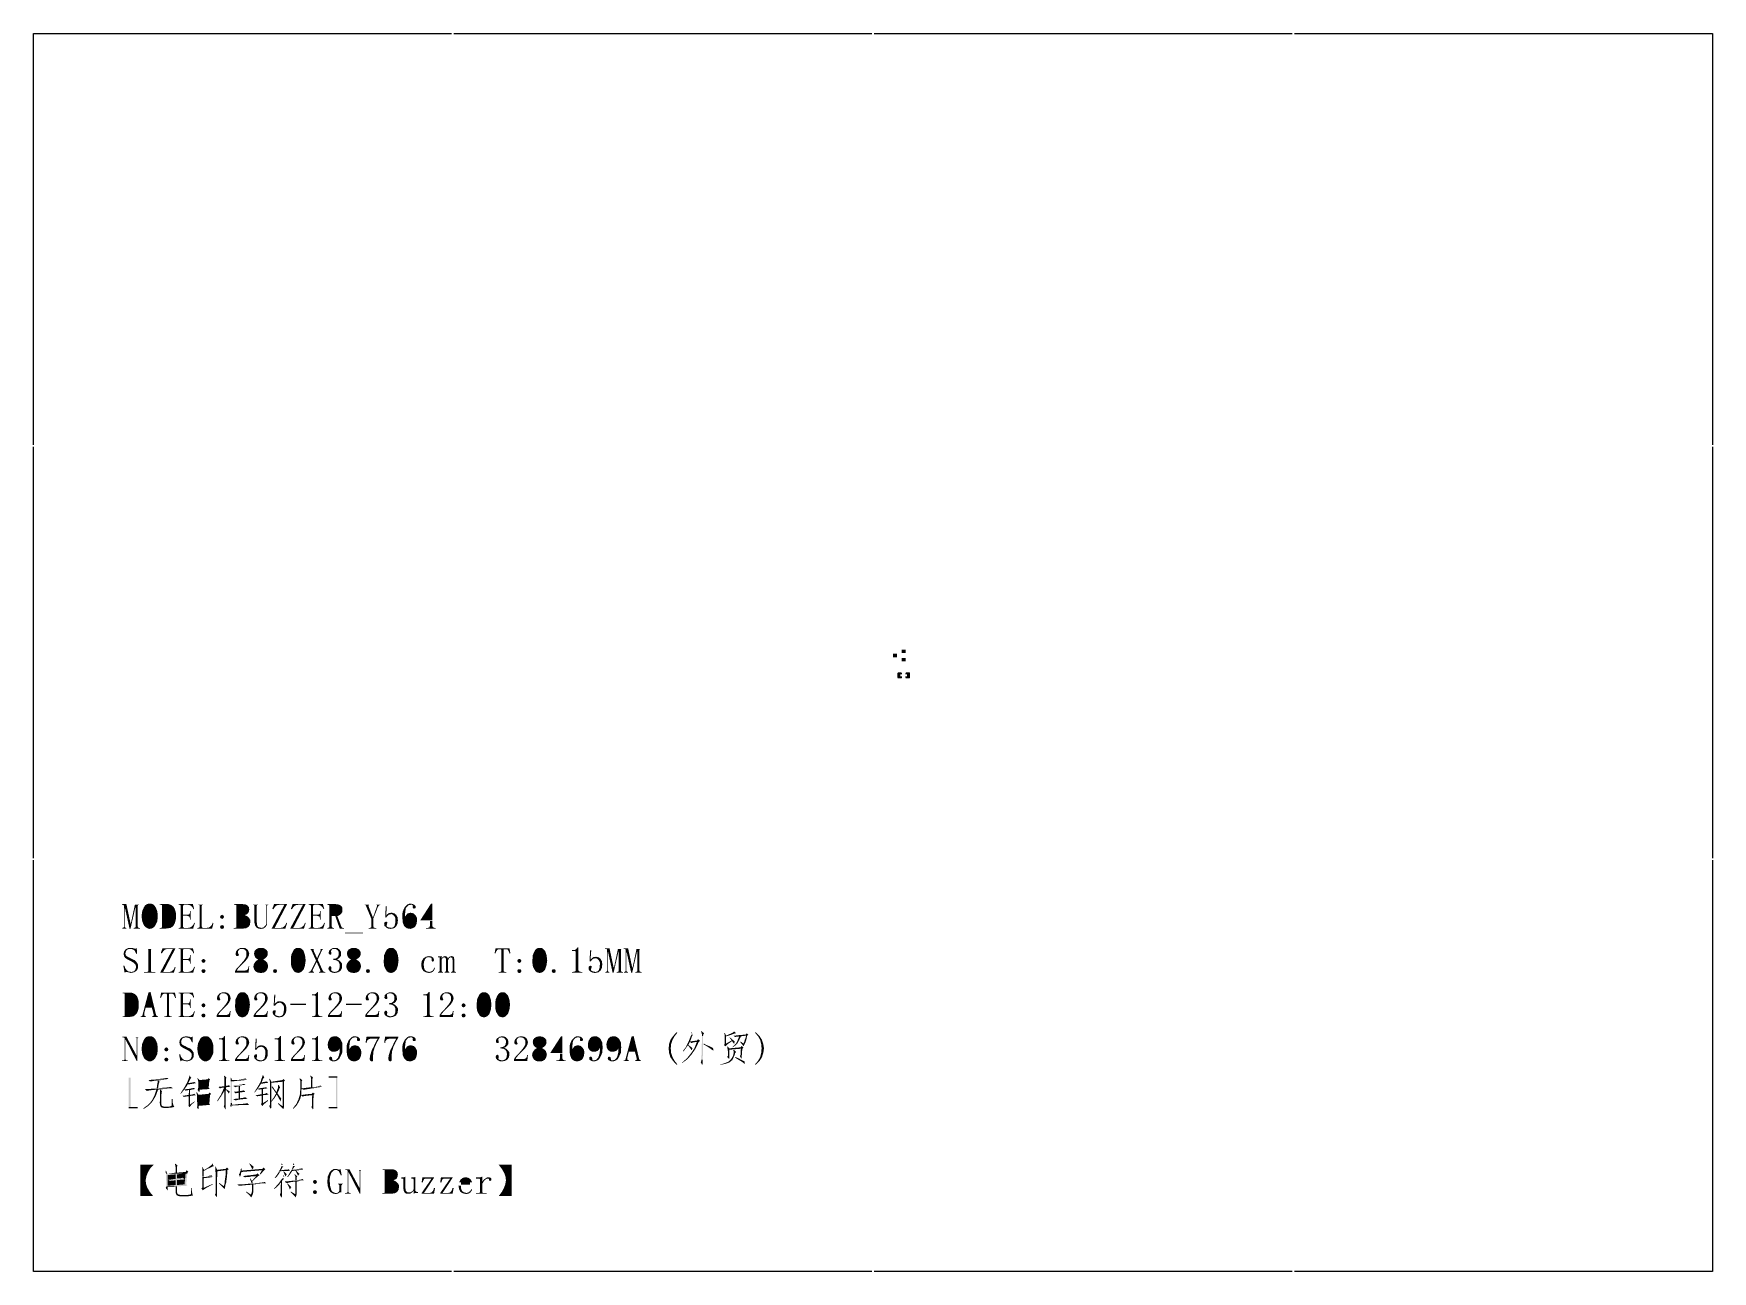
# Model space of a CAD drawing. Extents: x -182 to 198, y -129 to 151.
import ezdxf

# ---------------------------------------------------------------- set-up
doc = ezdxf.new("R2010")
doc.units = 0
for name, color, linetype in [('OutLine', 5, 'CONTINUOUS'), ('ReadyPads', 3, 'CONTINUOUS'), ('Text', 1, 'CONTINUOUS'), ('Text_N', 2, 'CONTINUOUS')]:
    doc.layers.add(name, color=color, linetype=linetype)

msp = doc.modelspace()

# ---------------------------------------------------------------- linework, layer by layer
at = {"layer": 'OutLine'}
for points in [[(-181.523309, 57.617175), (-181.523309, 150.617175)], [(-181.523309, 150.617175), (-86.898309, 150.617175)], [(-86.398309, 150.617175), (8.226691, 150.617175)], [(8.726691, 150.617175), (103.351691, 150.617175)], [(103.851691, 150.617175), (198.476691, 150.617175)], [(198.476691, 150.617175), (198.476691, 57.617175)], [(-181.523309, -35.882825), (-181.523309, 57.117175)], [(198.476691, 57.117175), (198.476691, -35.882825)], [(-181.523309, -129.382825), (-181.523309, -36.382825)], [(198.476691, -36.382825), (198.476691, -129.382825)], [(-86.898309, -129.382825), (-181.523309, -129.382825)], [(8.226691, -129.382825), (-86.398309, -129.382825)], [(103.351691, -129.382825), (8.726691, -129.382825)], [(198.476691, -129.382825), (103.851691, -129.382825)]]:
    msp.add_lwpolyline(points, dxfattribs=at)
at = {"layer": 'ReadyPads'}
for points in [[(12.97686, 9.5377), (13.87602, 9.5377), (12.97686, 10.3378), (13.87602, 10.3378)], [(14.97838, 10.48766), (15.87754, 10.48766), (14.97838, 11.28776), (15.87754, 11.28776)], [(14.97838, 8.58774), (15.87754, 8.58774), (14.97838, 9.38784), (15.87754, 9.38784)], [(14.00302, 5.90804), (15.02664, 5.90804), (14.00556, 5.9309), (15.0241, 5.9309)], [(14.00302, 5.66928), (15.02664, 5.66928), (14.00302, 5.90804), (15.02664, 5.90804)], [(14.00302, 5.20446), (14.68628, 5.20446), (14.00302, 5.66928), (14.68628, 5.66928)], [(14.00302, 4.98602), (15.02664, 4.98602), (14.00302, 5.20446), (15.02664, 5.20446)], [(14.00302, 4.9657), (15.02664, 4.9657), (14.00302, 4.98602), (15.02664, 4.98602)], [(14.00556, 4.94284), (15.0241, 4.94284), (14.00302, 4.9657), (15.02664, 4.9657)], [(14.00556, 5.9309), (15.0241, 5.9309), (14.01064, 5.95122), (15.01902, 5.95122)], [(14.01064, 4.92252), (15.01902, 4.92252), (14.00556, 4.94284), (15.0241, 4.94284)], [(14.01064, 5.95122), (15.01902, 5.95122), (14.02588, 5.99186), (15.00378, 5.99186)], [(14.02588, 4.88188), (15.00378, 4.88188), (14.01064, 4.92252), (15.01902, 4.92252)], [(14.02588, 5.99186), (15.00378, 5.99186), (14.03604, 6.01218), (14.99362, 6.01218)], [(14.03604, 4.86156), (14.99362, 4.86156), (14.02588, 4.88188), (15.00378, 4.88188)], [(14.03604, 6.01218), (14.99362, 6.01218), (14.0462, 6.02996), (14.98092, 6.02996)], [(14.0462, 4.84378), (14.98092, 4.84378), (14.03604, 4.86156), (14.99362, 4.86156)], [(14.0462, 6.02996), (14.98092, 6.02996), (14.06144, 6.04774), (14.96822, 6.04774)], [(14.06144, 4.826), (14.96822, 4.826), (14.0462, 4.84378), (14.98092, 4.84378)], [(14.06144, 6.04774), (14.96822, 6.04774), (14.07414, 6.06298), (14.95298, 6.06298)], [(14.07414, 4.81076), (14.95298, 4.81076), (14.06144, 4.826), (14.96822, 4.826)], [(14.07414, 6.06298), (14.95298, 6.06298), (14.09192, 6.07822), (14.93774, 6.07822)], [(14.09192, 4.79552), (14.93774, 4.79552), (14.07414, 4.81076), (14.95298, 4.81076)], [(14.09192, 6.07822), (14.93774, 6.07822), (14.12748, 6.10362), (14.90218, 6.10362)], [(14.12748, 4.77012), (14.90218, 4.77012), (14.09192, 4.79552), (14.93774, 4.79552)], [(14.12748, 6.10362), (14.90218, 6.10362), (14.14526, 6.11378), (14.88186, 6.11378)], [(14.14526, 4.75996), (14.88186, 4.75996), (14.12748, 4.77012), (14.90218, 4.77012)], [(14.14526, 6.11378), (14.88186, 6.11378), (14.16558, 6.1214), (14.86154, 6.1214)], [(14.16558, 4.75234), (14.86154, 4.75234), (14.14526, 4.75996), (14.88186, 4.75996)], [(14.16558, 6.1214), (14.86154, 6.1214), (14.18844, 6.12902), (14.84122, 6.12902)], [(14.18844, 4.74472), (14.84122, 4.74472), (14.16558, 4.75234), (14.86154, 4.75234)], [(14.18844, 6.12902), (14.84122, 6.12902), (14.20876, 6.1341), (14.8209, 6.1341)], [(14.20876, 4.73964), (14.8209, 4.73964), (14.18844, 4.74472), (14.84122, 4.74472)], [(14.20876, 6.1341), (14.8209, 6.1341), (14.22908, 6.13664), (14.79804, 6.13664)], [(14.22908, 4.7371), (14.79804, 4.7371), (14.20876, 4.73964), (14.8209, 4.73964)], [(15.82674, 5.88772), (16.8529, 5.88772), (15.82928, 5.90804), (16.85036, 5.90804)], [(15.82674, 5.66928), (16.8529, 5.66928), (15.82674, 5.88772), (16.8529, 5.88772)], [(15.82674, 4.98602), (16.8529, 4.98602), (15.82674, 5.20446), (16.8529, 5.20446)], [(15.82928, 4.9657), (16.85036, 4.9657), (15.82674, 4.98602), (16.8529, 4.98602)], [(15.82928, 5.90804), (16.85036, 5.90804), (15.83182, 5.9309), (16.84782, 5.9309)], [(15.83182, 4.94284), (16.84782, 4.94284), (15.82928, 4.9657), (16.85036, 4.9657)], [(15.83182, 5.9309), (16.84782, 5.9309), (15.83436, 5.95122), (16.84274, 5.95122)], [(15.83436, 4.92252), (16.84274, 4.92252), (15.83182, 4.94284), (16.84782, 4.94284)], [(15.83436, 5.95122), (16.84274, 5.95122), (15.84198, 5.97154), (16.83766, 5.97154)], [(15.84198, 4.9022), (16.83766, 4.9022), (15.83436, 4.92252), (16.84274, 4.92252)], [(15.84198, 5.97154), (16.83766, 5.97154), (15.8496, 5.99186), (16.8275, 5.99186)], [(15.8496, 4.88188), (16.8275, 4.88188), (15.84198, 4.9022), (16.83766, 4.9022)], [(15.8496, 5.99186), (16.8275, 5.99186), (15.85976, 6.01218), (16.81734, 6.01218)], [(15.85976, 4.86156), (16.81734, 4.86156), (15.8496, 4.88188), (16.8275, 4.88188)], [(15.85976, 6.01218), (16.81734, 6.01218), (15.87246, 6.02996), (16.80718, 6.02996)], [(15.87246, 4.84378), (16.80718, 4.84378), (15.85976, 4.86156), (16.81734, 4.86156)], [(15.87246, 6.02996), (16.80718, 6.02996), (15.88516, 6.04774), (16.79448, 6.04774)], [(15.88516, 4.826), (16.79448, 4.826), (15.87246, 4.84378), (16.80718, 4.84378)], [(15.88516, 6.04774), (16.79448, 6.04774), (15.91564, 6.07822), (16.764, 6.07822)], [(15.91564, 4.79552), (16.764, 4.79552), (15.88516, 4.826), (16.79448, 4.826)], [(15.91564, 6.07822), (16.764, 6.07822), (15.93342, 6.09092), (16.74622, 6.09092)], [(15.93342, 4.78282), (16.74622, 4.78282), (15.91564, 4.79552), (16.764, 4.79552)], [(15.93342, 6.09092), (16.74622, 6.09092), (15.9512, 6.10362), (16.7259, 6.10362)], [(15.9512, 4.77012), (16.7259, 4.77012), (15.93342, 4.78282), (16.74622, 4.78282)], [(15.9512, 6.10362), (16.7259, 6.10362), (15.97152, 6.11378), (16.70812, 6.11378)], [(15.97152, 4.75996), (16.70812, 4.75996), (15.9512, 4.77012), (16.7259, 4.77012)], [(15.97152, 6.11378), (16.70812, 6.11378), (16.01216, 6.12902), (16.66748, 6.12902)], [(16.01216, 4.74472), (16.66748, 4.74472), (15.97152, 4.75996), (16.70812, 4.75996)], [(16.01216, 6.12902), (16.66748, 6.12902), (16.03248, 6.1341), (16.64462, 6.1341)], [(16.03248, 4.73964), (16.64462, 4.73964), (16.01216, 4.74472), (16.66748, 4.74472)], [(16.03248, 6.1341), (16.64462, 6.1341), (16.05534, 6.13664), (16.6243, 6.13664)], [(16.05534, 4.7371), (16.6243, 4.7371), (16.03248, 4.73964), (16.64462, 4.73964)], [(16.16964, 5.20446), (16.8529, 5.20446), (16.16964, 5.66928), (16.8529, 5.66928)]]:
    msp.add_solid(points, dxfattribs=at)
at = {"layer": 'Text'}
for points in [[(-161.52368, -46.45406), (-161.52368, -46.29912), (-160.476971, -46.45406), (-160.51022, -46.29912)], [(-161.13506, -46.5328), (-161.36874, -46.45406), (-160.460106, -46.5328), (-160.476971, -46.45406)], [(-161.05632, -46.68774), (-161.13506, -46.5328), (-160.426908, -46.68774), (-160.460106, -46.5328)], [(-161.05632, -47.07636), (-161.05632, -46.68774), (-160.343596, -47.07636), (-160.426908, -46.68774)], [(-161.05632, -47.23384), (-161.05632, -47.07636), (-160.309865, -47.23384), (-160.343596, -47.07636)], [(-161.05632, -50.6603), (-161.05632, -47.23384), (-160.90138, -50.6603), (-160.90138, -47.23384)], [(-160.066838, -50.6603), (-160.82264, -47.23384), (-159.5755, -50.6603), (-160.309865, -47.23384)], [(-159.4993, -50.6603), (-158.76491, -47.23384), (-159.307555, -50.6603), (-158.521933, -47.23384)], [(-158.76491, -47.23384), (-158.731153, -47.07636), (-158.521933, -47.23384), (-158.48584, -47.07636)], [(-158.731153, -47.07636), (-158.647867, -46.68774), (-157.93974, -47.07636), (-157.93974, -46.68774)], [(-158.647867, -46.68774), (-158.614643, -46.5328), (-157.93974, -46.68774), (-157.86354, -46.5328)], [(-158.614643, -46.5328), (-158.597752, -46.45406), (-157.86354, -46.5328), (-157.62986, -46.45406)], [(-158.4071, -47.23384), (-158.4071, -47.07636), (-157.93974, -47.23384), (-157.93974, -47.07636)], [(-158.4071, -50.6603), (-158.4071, -47.23384), (-157.93974, -50.6603), (-157.93974, -47.23384)], [(-157.08376, -49.02454), (-156.939259, -47.93488), (-153.42362, -49.02454), (-153.50236, -47.93488)], [(-156.92882, -50.19294), (-157.08376, -49.02454), (-153.50236, -50.19294), (-153.42362, -49.02454)], [(-156.939259, -47.93488), (-156.92882, -47.85614), (-153.50236, -47.93488), (-153.535075, -47.85614)], [(-156.92882, -47.85614), (-156.53766, -47.00016), (-153.535075, -47.85614), (-153.89098, -47.00016)], [(-156.53766, -47.00016), (-156.350995, -46.68774), (-153.89098, -47.00016), (-154.12466, -46.68774)], [(-156.350995, -46.68774), (-156.30398, -46.609), (-154.12466, -46.68774), (-154.204035, -46.609)], [(-156.30398, -46.609), (-155.9941, -46.37786), (-154.204035, -46.609), (-154.43708, -46.37786)], [(-155.9941, -46.37786), (-155.60548, -46.22038), (-154.43708, -46.37786), (-154.8257, -46.22038)], [(-152.95626, -46.45406), (-152.95626, -46.29912), (-150.54326, -46.45406), (-151.00808, -46.29912)], [(-152.4889, -46.5328), (-152.72258, -46.45406), (-150.384485, -46.5328), (-150.54326, -46.45406)], [(-152.4889, -46.609), (-152.4889, -46.5328), (-150.23084, -46.609), (-150.384485, -46.5328)], [(-152.4889, -46.68774), (-152.4889, -46.609), (-150.132872, -46.68774), (-150.23084, -46.609)], [(-152.4889, -46.92142), (-152.4889, -46.68774), (-149.84222, -46.92142), (-150.132872, -46.68774)], [(-152.4889, -47.31004), (-152.4889, -46.92142), (-149.60854, -47.31004), (-149.84222, -46.92142)], [(-152.4889, -47.7774), (-152.4889, -47.31004), (-149.45106, -47.7774), (-149.60854, -47.31004)], [(-152.4889, -48.3235), (-152.4889, -47.7774), (-149.29612, -48.3235), (-149.45106, -47.7774)], [(-152.4889, -49.64684), (-152.4889, -48.3235), (-149.29612, -49.64684), (-149.29612, -48.3235)], [(-148.67382, -46.45406), (-148.67382, -46.29912), (-145.434406, -46.45406), (-145.4785, -46.29912)], [(-148.28266, -46.5328), (-148.51634, -46.45406), (-147.58162, -46.5328), (-147.42668, -46.45406)], [(-148.20646, -46.68774), (-148.28266, -46.5328), (-147.7391, -46.68774), (-147.58162, -46.5328)], [(-148.20646, -47.00016), (-148.20646, -46.68774), (-147.7391, -47.00016), (-147.7391, -46.68774)], [(-148.20646, -47.38878), (-148.20646, -47.00016), (-147.7391, -47.38878), (-147.7391, -47.00016)], [(-148.20646, -47.46752), (-148.20646, -47.38878), (-147.7391, -47.46752), (-147.7391, -47.38878)], [(-148.20646, -47.85614), (-148.20646, -47.46752), (-147.7391, -47.85614), (-147.7391, -47.46752)], [(-148.20646, -48.08982), (-148.20646, -47.85614), (-147.7391, -48.08982), (-147.7391, -47.85614)], [(-148.20646, -48.40224), (-148.20646, -48.08982), (-147.7391, -48.40224), (-147.7391, -48.08982)], [(-148.20646, -48.55718), (-148.20646, -48.40224), (-147.7391, -48.55718), (-147.7391, -48.40224)], [(-148.20646, -48.71212), (-148.20646, -48.55718), (-147.7391, -48.71212), (-147.7391, -48.55718)], [(-148.20646, -48.9458), (-148.20646, -48.71212), (-145.94586, -48.9458), (-145.94586, -48.71212)], [(-148.20646, -49.10328), (-148.20646, -48.9458), (-147.7391, -49.10328), (-147.7391, -48.9458)], [(-148.20646, -49.33696), (-148.20646, -49.10328), (-147.7391, -49.33696), (-147.7391, -49.10328)], [(-148.20646, -49.64684), (-148.20646, -49.33696), (-147.7391, -49.64684), (-147.7391, -49.33696)], [(-146.25828, -49.10328), (-146.72564, -48.9458), (-145.94586, -49.10328), (-145.94586, -48.9458)], [(-146.17954, -46.5328), (-146.49196, -46.45406), (-145.412028, -46.5328), (-145.434406, -46.45406)], [(-146.49196, -48.71212), (-146.25828, -48.55718), (-145.94586, -48.71212), (-145.94586, -48.55718)], [(-146.25828, -48.55718), (-146.17954, -48.40224), (-145.94586, -48.55718), (-145.94586, -48.40224)], [(-146.17954, -49.33696), (-146.25828, -49.10328), (-145.94586, -49.33696), (-145.94586, -49.10328)], [(-145.86966, -46.68774), (-146.17954, -46.5328), (-145.367959, -46.68774), (-145.412028, -46.5328)], [(-146.17954, -48.40224), (-146.10334, -48.08982), (-145.94586, -48.40224), (-145.94586, -48.08982)], [(-146.10334, -49.64684), (-146.17954, -49.33696), (-145.94586, -49.64684), (-145.94586, -49.33696)], [(-146.10334, -48.08982), (-146.10334, -47.85614), (-145.94586, -48.08982), (-145.94586, -47.85614)], [(-145.55724, -47.00016), (-145.86966, -46.68774), (-145.279135, -47.00016), (-145.367959, -46.68774)], [(-145.36293, -47.38878), (-145.55724, -47.00016), (-145.16862, -47.38878), (-145.279135, -47.00016)], [(-145.32356, -47.46752), (-145.36293, -47.38878), (-145.16862, -47.38878)], [(-144.00022, -46.5328), (-144.2339, -46.45406), (-143.37792, -46.5328), (-143.14424, -46.45406)], [(-143.92148, -46.68774), (-144.00022, -46.5328), (-143.45412, -46.68774), (-143.37792, -46.5328)], [(-143.92148, -50.50536), (-143.92148, -46.68774), (-143.45412, -50.50536), (-143.45412, -46.68774)], [(-139.32662, -49.17948), (-139.17168, -48.8696), (-138.3919, -49.17948), (-138.54938, -48.8696)], [(-139.17168, -49.4919), (-139.32662, -49.17948), (-138.54938, -49.4919), (-138.3919, -49.17948)], [(-139.17168, -48.8696), (-138.85926, -48.71212), (-138.54938, -48.8696)], [(-136.13384, -46.37786), (-136.13384, -46.29912), (-133.56336, -46.37786), (-134.2644, -46.29912)], [(-136.13384, -46.45406), (-136.13384, -46.37786), (-133.409258, -46.45406), (-133.56336, -46.37786)], [(-135.66648, -46.5328), (-135.90016, -46.45406), (-133.250051, -46.5328), (-133.409258, -46.45406)], [(-135.66648, -46.609), (-135.66648, -46.5328), (-133.096, -46.609), (-133.250051, -46.5328)], [(-135.66648, -47.00016), (-135.66648, -46.609), (-132.78612, -47.00016), (-133.096, -46.609)], [(-135.66648, -47.54372), (-135.66648, -47.00016), (-132.70738, -47.54372), (-132.78612, -47.00016)], [(-135.66648, -47.93488), (-135.66648, -47.54372), (-132.78612, -47.93488), (-132.70738, -47.54372)], [(-135.66648, -48.3235), (-135.66648, -47.93488), (-132.94106, -48.3235), (-132.78612, -47.93488)], [(-135.66648, -48.55718), (-135.66648, -48.3235), (-133.17474, -48.55718), (-132.94106, -48.3235)], [(-135.66648, -48.79086), (-135.66648, -48.55718), (-133.72084, -48.79086), (-133.17474, -48.55718)], [(-135.66648, -49.10328), (-135.66648, -48.79086), (-133.096, -49.10328), (-133.72084, -48.79086)], [(-135.66648, -49.4919), (-135.66648, -49.10328), (-132.70738, -49.4919), (-133.096, -49.10328)], [(-131.61772, -46.5328), (-131.8514, -46.45406), (-130.91668, -46.5328), (-130.683, -46.45406)], [(-131.53898, -46.68774), (-131.61772, -46.5328), (-130.99288, -46.68774), (-130.91668, -46.5328)], [(-131.53898, -50.50536), (-131.53898, -46.68774), (-130.99288, -50.50536), (-130.99288, -46.68774)], [(-128.88976, -46.5328), (-129.12344, -46.45406), (-128.57988, -46.5328), (-128.3462, -46.45406)], [(-128.81356, -46.68774), (-128.88976, -46.5328), (-128.65608, -46.68774), (-128.57988, -46.5328)], [(-128.81356, -50.50536), (-128.81356, -46.68774), (-128.65608, -50.50536), (-128.65608, -46.68774)], [(-127.49022, -47.38878), (-127.350698, -47.00016), (-127.203886, -47.38878), (-126.94412, -47.00016)], [(-127.25654, -47.46752), (-127.49022, -47.38878), (-127.203886, -47.38878)], [(-127.350698, -47.00016), (-127.238531, -46.68774), (-126.94412, -47.00016), (-126.6317, -46.68774)], [(-127.238531, -46.68774), (-127.182905, -46.5328), (-126.6317, -46.68774), (-126.32182, -46.5328)], [(-127.182905, -46.5328), (-127.154635, -46.45406), (-126.32182, -46.5328), (-125.85446, -46.45406)], [(-127.154635, -46.45406), (-127.09906, -46.29912), (-124.220757, -46.45406), (-124.13996, -46.29912)], [(-126.935281, -50.50536), (-125.305845, -47.46752), (-126.334469, -50.50536), (-124.749535, -47.46752)], [(-125.305845, -47.46752), (-125.263605, -47.38878), (-124.749535, -47.46752), (-124.708437, -47.38878)], [(-125.263605, -47.38878), (-125.055147, -47.00016), (-124.708437, -47.38878), (-124.505669, -47.00016)], [(-125.055147, -47.00016), (-124.887584, -46.68774), (-124.505669, -47.00016), (-124.342677, -46.68774)], [(-124.887584, -46.68774), (-124.804475, -46.5328), (-124.342677, -46.68774), (-124.261855, -46.5328)], [(-124.804475, -46.5328), (-124.76226, -46.45406), (-124.261855, -46.5328), (-124.220757, -46.45406)], [(-123.28398, -47.38878), (-123.144458, -47.00016), (-122.997646, -47.38878), (-122.73788, -47.00016)], [(-123.0503, -47.46752), (-123.28398, -47.38878), (-122.997646, -47.38878)], [(-123.144458, -47.00016), (-123.032291, -46.68774), (-122.73788, -47.00016), (-122.428, -46.68774)], [(-123.032291, -46.68774), (-122.976665, -46.5328), (-122.428, -46.68774), (-122.11558, -46.5328)], [(-122.976665, -46.5328), (-122.948395, -46.45406), (-122.11558, -46.5328), (-121.64822, -46.45406)], [(-122.948395, -46.45406), (-122.89282, -46.29912), (-120.014517, -46.45406), (-119.93372, -46.29912)], [(-122.72965, -50.50536), (-121.101663, -47.46752), (-122.128229, -50.50536), (-120.543295, -47.46752)], [(-121.101663, -47.46752), (-121.059448, -47.38878), (-120.543295, -47.46752), (-120.502197, -47.38878)], [(-121.059448, -47.38878), (-120.851193, -47.00016), (-120.502197, -47.38878), (-120.299429, -47.00016)], [(-120.851193, -47.00016), (-120.683757, -46.68774), (-120.299429, -47.00016), (-120.136437, -46.68774)], [(-120.683757, -46.68774), (-120.600724, -46.5328), (-120.136437, -46.68774), (-120.055615, -46.5328)], [(-120.600724, -46.5328), (-120.55856, -46.45406), (-120.055615, -46.5328), (-120.014517, -46.45406)], [(-119.23268, -46.45406), (-119.23268, -46.29912), (-115.995806, -46.45406), (-116.0399, -46.29912)], [(-118.84406, -46.5328), (-119.07774, -46.45406), (-118.14302, -46.5328), (-117.98808, -46.45406)], [(-118.76532, -46.68774), (-118.84406, -46.5328), (-118.29796, -46.68774), (-118.14302, -46.5328)], [(-118.76532, -47.00016), (-118.76532, -46.68774), (-118.29796, -47.00016), (-118.29796, -46.68774)], [(-118.76532, -47.38878), (-118.76532, -47.00016), (-118.29796, -47.38878), (-118.29796, -47.00016)], [(-118.76532, -47.46752), (-118.76532, -47.38878), (-118.29796, -47.46752), (-118.29796, -47.38878)], [(-118.76532, -47.85614), (-118.76532, -47.46752), (-118.29796, -47.85614), (-118.29796, -47.46752)], [(-118.76532, -48.08982), (-118.76532, -47.85614), (-118.29796, -48.08982), (-118.29796, -47.85614)], [(-118.76532, -48.40224), (-118.76532, -48.08982), (-118.29796, -48.40224), (-118.29796, -48.08982)], [(-118.76532, -48.55718), (-118.76532, -48.40224), (-118.29796, -48.55718), (-118.29796, -48.40224)], [(-118.76532, -48.71212), (-118.76532, -48.55718), (-118.29796, -48.71212), (-118.29796, -48.55718)], [(-118.76532, -48.9458), (-118.76532, -48.71212), (-116.50726, -48.9458), (-116.50726, -48.71212)], [(-118.76532, -49.10328), (-118.76532, -48.9458), (-118.29796, -49.10328), (-118.29796, -48.9458)], [(-118.76532, -49.33696), (-118.76532, -49.10328), (-118.29796, -49.33696), (-118.29796, -49.10328)], [(-118.76532, -49.64684), (-118.76532, -49.33696), (-118.29796, -49.64684), (-118.29796, -49.33696)], [(-116.81968, -49.10328), (-117.28704, -48.9458), (-116.50726, -49.10328), (-116.50726, -48.9458)], [(-116.74094, -46.5328), (-117.05336, -46.45406), (-115.973428, -46.5328), (-115.995806, -46.45406)], [(-117.05336, -48.71212), (-116.81968, -48.55718), (-116.50726, -48.71212), (-116.50726, -48.55718)], [(-116.81968, -48.55718), (-116.74094, -48.40224), (-116.50726, -48.55718), (-116.50726, -48.40224)], [(-116.74094, -49.33696), (-116.81968, -49.10328), (-116.50726, -49.33696), (-116.50726, -49.10328)], [(-116.43106, -46.68774), (-116.74094, -46.5328), (-115.929359, -46.68774), (-115.973428, -46.5328)], [(-116.74094, -48.40224), (-116.66474, -48.08982), (-116.50726, -48.40224), (-116.50726, -48.08982)], [(-116.66474, -49.64684), (-116.74094, -49.33696), (-116.50726, -49.64684), (-116.50726, -49.33696)], [(-116.66474, -48.08982), (-116.66474, -47.85614), (-116.50726, -48.08982), (-116.50726, -47.85614)], [(-116.11864, -47.00016), (-116.43106, -46.68774), (-115.840535, -47.00016), (-115.929359, -46.68774)], [(-115.92433, -47.38878), (-116.11864, -47.00016), (-115.73002, -47.38878), (-115.840535, -47.00016)], [(-115.88496, -47.46752), (-115.92433, -47.38878), (-115.73002, -47.38878)], [(-115.02898, -46.37786), (-115.02898, -46.29912), (-112.5347, -46.37786), (-113.15954, -46.29912)], [(-115.02898, -46.45406), (-115.02898, -46.37786), (-112.355478, -46.45406), (-112.5347, -46.37786)], [(-114.63782, -46.5328), (-114.8715, -46.45406), (-112.170312, -46.5328), (-112.355478, -46.45406)], [(-114.60033, -46.609), (-114.63782, -46.5328), (-111.99114, -46.609), (-112.170312, -46.5328)], [(-114.56162, -46.68774), (-114.60033, -46.609), (-111.92825, -46.68774), (-111.99114, -46.609)], [(-114.56162, -47.00016), (-114.56162, -46.68774), (-111.67872, -47.00016), (-111.92825, -46.68774)], [(-114.56162, -47.54372), (-114.56162, -47.00016), (-111.59998, -47.54372), (-111.67872, -47.00016)], [(-114.56162, -48.16856), (-114.56162, -47.54372), (-111.67872, -48.16856), (-111.59998, -47.54372)], [(-114.56162, -48.55718), (-114.56162, -48.16856), (-111.99114, -48.55718), (-111.67872, -48.16856)], [(-114.56162, -48.8696), (-114.56162, -48.55718), (-112.37976, -48.8696), (-111.99114, -48.55718)], [(-114.56162, -49.02454), (-114.56162, -48.8696), (-112.76838, -49.02454), (-112.37976, -48.8696)], [(-114.56162, -51.36134), (-114.56162, -49.02454), (-114.01552, -51.36134), (-114.01552, -49.02454)], [(-112.393273, -51.36134), (-113.23574, -49.02454), (-111.864115, -51.36134), (-112.76838, -49.02454)], [(-106.38282, -46.5328), (-106.6165, -46.45406), (-105.68178, -46.5328), (-105.60304, -46.45406)], [(-106.34472, -46.609), (-106.38282, -46.5328), (-105.68178, -46.609), (-105.68178, -46.5328)], [(-106.22788, -46.84268), (-106.34472, -46.609), (-105.68178, -46.84268), (-105.68178, -46.609)], [(-106.195063, -46.92142), (-106.22788, -46.84268), (-105.6513, -46.92142), (-105.68178, -46.84268)], [(-105.22138, -49.25822), (-106.195063, -46.92142), (-104.74706, -49.25822), (-105.6513, -46.92142)], [(-105.124021, -49.4919), (-105.22138, -49.25822), (-104.59212, -49.4919), (-104.499969, -49.25822)], [(-104.67086, -49.25822), (-103.840305, -46.92142), (-104.499969, -49.25822), (-103.57866, -46.92142)], [(-103.81234, -46.5328), (-103.96982, -46.45406), (-103.19258, -46.5328), (-103.0351, -46.45406)], [(-103.840305, -46.92142), (-103.81234, -46.84268), (-103.57866, -46.92142), (-103.519757, -46.84268)], [(-103.81234, -46.609), (-103.81234, -46.5328), (-103.34498, -46.609), (-103.19258, -46.5328)], [(-103.81234, -46.84268), (-103.81234, -46.609), (-103.519757, -46.84268), (-103.34498, -46.609)], [(-101.9429, -49.25822), (-101.930657, -49.02454), (-101.63302, -49.25822), (-101.458217, -49.02454)], [(-101.930657, -49.02454), (-101.926517, -48.9458), (-101.458217, -49.02454), (-101.39934, -48.9458)], [(-101.926517, -48.9458), (-101.922504, -48.8696), (-101.39934, -48.9458), (-101.32314, -48.8696)], [(-101.922504, -48.8696), (-101.914249, -48.71212), (-101.70922, -48.8696), (-101.697612, -48.71212)], [(-101.914249, -48.71212), (-101.906121, -48.55718), (-101.697612, -48.71212), (-101.686182, -48.55718)], [(-101.906121, -48.55718), (-101.897993, -48.40224), (-101.686182, -48.55718), (-101.674752, -48.40224)], [(-101.897993, -48.40224), (-101.893853, -48.3235), (-101.674752, -48.40224), (-101.668936, -48.3235)], [(-101.893853, -48.3235), (-101.889712, -48.24476), (-101.668936, -48.3235), (-101.663119, -48.24476)], [(-101.889712, -48.24476), (-101.812395, -46.76648), (-101.663119, -48.24476), (-101.55428, -46.76648)], [(-101.70922, -48.8696), (-101.55301, -48.71212), (-101.32314, -48.8696), (-101.16566, -48.71212)], [(-101.55301, -48.71212), (-101.39934, -48.55718), (-101.16566, -48.71212), (-100.54082, -48.55718)], [(-101.39934, -48.55718), (-101.192178, -48.40224), (-99.64674, -48.55718), (-99.84232, -48.40224)], [(-101.192178, -48.40224), (-101.08692, -48.3235), (-99.84232, -48.40224), (-100.46462, -48.24476)], [(-100.1522, -48.71212), (-100.54082, -48.55718), (-99.45116, -48.71212), (-99.64674, -48.55718)], [(-99.995965, -48.8696), (-100.1522, -48.71212), (-99.361777, -48.8696), (-99.45116, -48.71212)], [(-99.9204, -48.9458), (-99.995965, -48.8696), (-99.318547, -48.9458), (-99.361777, -48.8696)], [(-99.84232, -49.02454), (-99.9204, -48.9458), (-99.273868, -49.02454), (-99.318547, -48.9458)], [(-99.72548, -49.25822), (-99.84232, -49.02454), (-99.14128, -49.25822), (-99.273868, -49.02454)], [(-99.60864, -49.4919), (-99.72548, -49.25822), (-99.115016, -49.4919), (-99.14128, -49.25822)], [(-98.04908, -48.55718), (-98.038082, -48.47844), (-97.42678, -48.55718), (-97.42678, -48.47844)], [(-98.04908, -48.79086), (-98.04908, -48.55718), (-97.42678, -48.79086), (-97.42678, -48.55718)], [(-98.04908, -49.10328), (-98.04908, -48.79086), (-97.42678, -49.10328), (-97.42678, -48.79086)], [(-98.04908, -49.25822), (-98.04908, -49.10328), (-94.822594, -49.25822), (-94.911215, -49.10328)], [(-98.043924, -49.33696), (-98.04908, -49.25822), (-94.77756, -49.33696), (-94.822594, -49.25822)], [(-98.00336, -49.95926), (-98.043924, -49.33696), (-94.70136, -49.95926), (-94.77756, -49.33696)], [(-98.038082, -48.47844), (-98.027439, -48.40224), (-97.42678, -48.47844), (-97.42678, -48.40224)], [(-98.027439, -48.40224), (-98.016441, -48.3235), (-97.42678, -48.40224), (-97.416849, -48.3235)], [(-98.016441, -48.3235), (-98.005443, -48.24476), (-97.416849, -48.3235), (-97.406917, -48.24476)], [(-98.005443, -48.24476), (-97.97288, -48.01108), (-97.406917, -48.24476), (-97.377479, -48.01108)], [(-97.97288, -48.01108), (-97.872398, -47.7774), (-97.377479, -48.01108), (-97.34804, -47.7774)], [(-97.872398, -47.7774), (-97.7392, -47.46752), (-97.34804, -47.7774), (-97.304581, -47.46752)], [(-97.7392, -47.46752), (-97.66046, -47.31004), (-97.304581, -47.46752), (-97.282508, -47.31004)], [(-97.66046, -47.31004), (-97.62236, -47.23384), (-97.282508, -47.31004), (-97.27184, -47.23384)], [(-97.62236, -47.23384), (-97.50552, -47.00016), (-97.27184, -47.23384), (-97.097037, -47.00016)], [(-97.50552, -47.00016), (-97.42678, -46.92142), (-97.097037, -47.00016), (-97.03816, -46.92142)], [(-97.42678, -46.92142), (-97.34804, -46.84268), (-97.03816, -46.92142), (-96.958887, -46.84268)], [(-97.42678, -49.10328), (-97.1931, -48.79086), (-94.911215, -49.10328), (-95.08998, -48.79086)], [(-97.34804, -46.84268), (-97.1931, -46.68774), (-96.958887, -46.84268), (-96.802931, -46.68774)], [(-97.1931, -46.68774), (-97.03689, -46.5328), (-96.802931, -46.68774), (-96.647, -46.5328)], [(-97.1931, -48.79086), (-97.018297, -48.55718), (-95.08998, -48.79086), (-95.32366, -48.55718)], [(-97.03689, -46.5328), (-96.95749, -46.45406), (-96.647, -46.5328), (-96.10344, -46.45406)], [(-97.018297, -48.55718), (-96.95942, -48.47844), (-95.32366, -48.55718), (-95.4024, -48.47844)], [(-96.95942, -48.47844), (-96.768285, -48.40224), (-95.4024, -48.47844), (-95.4786, -48.40224)], [(-96.95749, -46.45406), (-96.88068, -46.37786), (-95.32366, -46.45406), (-95.477305, -46.37786)], [(-96.88068, -46.37786), (-96.68637, -46.29912), (-95.477305, -46.37786), (-95.63608, -46.29912)], [(-96.768285, -48.40224), (-96.5708, -48.3235), (-95.4786, -48.40224), (-96.17964, -48.24476)], [(-96.68637, -46.29912), (-96.49206, -46.22038), (-95.63608, -46.29912), (-96.0247, -46.22038)], [(-95.79102, -46.5328), (-95.86976, -46.45406), (-95.24492, -46.5328), (-95.32366, -46.45406)], [(-95.63608, -46.68774), (-95.79102, -46.5328), (-95.08998, -46.68774), (-95.24492, -46.5328)], [(-95.71228, -46.84268), (-95.63608, -46.68774), (-95.037758, -46.84268), (-95.08998, -46.68774)], [(-95.71228, -46.92142), (-95.71228, -46.84268), (-95.01124, -46.92142), (-95.037758, -46.84268)], [(-95.71228, -47.00016), (-95.71228, -46.92142), (-95.031077, -47.00016), (-95.01124, -46.92142)], [(-95.63608, -47.23384), (-95.71228, -47.00016), (-95.08998, -47.23384), (-95.031077, -47.00016)], [(-95.4024, -47.31004), (-95.63608, -47.23384), (-95.08998, -47.23384)], [(-94.00032, -49.95926), (-91.58478, -46.22038), (-91.2749, -49.95926), (-91.2749, -46.22038)], [(-161.44494, -51.8287), (-161.44494, -51.67376), (-160.51022, -51.8287), (-160.51022, -51.67376)], [(-161.36874, -51.67376), (-161.13506, -51.59502), (-160.58896, -51.67376), (-160.82264, -51.59502)], [(-161.13506, -51.59502), (-161.05632, -51.36134), (-160.82264, -51.59502), (-160.90138, -51.36134)], [(-161.05632, -51.36134), (-161.05632, -50.6603), (-160.90138, -51.36134), (-160.90138, -50.6603)], [(-159.912228, -51.36134), (-160.066838, -50.6603), (-159.468312, -51.36134), (-159.307555, -50.6603)], [(-159.860691, -51.59502), (-159.912228, -51.36134), (-159.521906, -51.59502), (-159.468312, -51.36134)], [(-159.843343, -51.67376), (-159.860691, -51.59502), (-159.539965, -51.67376), (-159.521906, -51.59502)], [(-159.80918, -51.8287), (-159.843343, -51.67376), (-159.5755, -51.8287), (-159.539965, -51.67376)], [(-158.87446, -51.8287), (-158.87446, -51.67376), (-157.47238, -51.8287), (-157.47238, -51.67376)], [(-158.71952, -51.67376), (-158.48584, -51.59502), (-157.62986, -51.67376), (-157.86354, -51.59502)], [(-158.48584, -51.59502), (-158.4071, -51.36134), (-157.86354, -51.59502), (-157.93974, -51.36134)], [(-158.4071, -51.36134), (-158.4071, -50.6603), (-157.93974, -51.36134), (-157.93974, -50.6603)], [(-156.53766, -51.12766), (-156.92882, -50.19294), (-153.96972, -51.12766), (-153.50236, -50.19294)], [(-156.22778, -51.44008), (-156.53766, -51.12766), (-154.2034, -51.44008), (-153.96972, -51.12766)], [(-155.91536, -51.67376), (-156.22778, -51.44008), (-154.51328, -51.67376), (-154.2034, -51.44008)], [(-155.60548, -51.8287), (-155.91536, -51.67376), (-154.8257, -51.8287), (-154.51328, -51.67376)], [(-155.21432, -51.90744), (-155.60548, -51.8287), (-154.8257, -51.8287)], [(-152.95626, -51.74996), (-152.95626, -51.67376), (-151.00808, -51.74996), (-150.54326, -51.67376)], [(-152.95626, -51.8287), (-152.95626, -51.74996), (-151.55418, -51.8287), (-151.00808, -51.74996)], [(-152.72258, -51.67376), (-152.4889, -51.59502), (-150.54326, -51.67376), (-150.411434, -51.59502)], [(-152.4889, -50.27168), (-152.4889, -49.64684), (-149.45106, -50.27168), (-149.29612, -49.64684)], [(-152.4889, -50.73904), (-152.4889, -50.27168), (-149.60854, -50.73904), (-149.45106, -50.27168)], [(-152.4889, -51.12766), (-152.4889, -50.73904), (-149.84222, -51.12766), (-149.60854, -50.73904)], [(-152.4889, -51.44008), (-152.4889, -51.12766), (-150.1521, -51.44008), (-149.84222, -51.12766)], [(-152.4889, -51.59502), (-152.4889, -51.44008), (-150.411434, -51.59502), (-150.1521, -51.44008)], [(-148.67382, -51.8287), (-148.67382, -51.67376), (-145.4023, -51.8287), (-145.353684, -51.67376)], [(-148.51634, -51.67376), (-148.28266, -51.59502), (-147.42668, -51.67376), (-147.58162, -51.59502)], [(-148.28266, -51.59502), (-148.20646, -51.36134), (-147.58162, -51.59502), (-147.7391, -51.36134)], [(-148.20646, -49.80432), (-148.20646, -49.64684), (-147.7391, -49.80432), (-147.7391, -49.64684)], [(-148.20646, -50.50536), (-148.20646, -49.80432), (-147.7391, -50.50536), (-147.7391, -49.80432)], [(-148.20646, -50.58156), (-148.20646, -50.50536), (-147.7391, -50.58156), (-147.7391, -50.50536)], [(-148.20646, -51.04892), (-148.20646, -50.58156), (-147.7391, -51.04892), (-147.7391, -50.58156)], [(-148.20646, -51.36134), (-148.20646, -51.04892), (-147.7391, -51.36134), (-147.7391, -51.04892)], [(-146.5707, -51.67376), (-146.10334, -51.59502), (-145.353684, -51.67376), (-145.32897, -51.59502)], [(-146.10334, -49.80432), (-146.10334, -49.64684), (-145.94586, -49.80432), (-145.94586, -49.64684)], [(-146.10334, -51.59502), (-145.71218, -51.36134), (-145.32897, -51.59502), (-145.255666, -51.36134)], [(-145.71218, -51.36134), (-145.4023, -51.04892), (-145.255666, -51.36134), (-145.157673, -51.04892)], [(-145.4023, -51.04892), (-145.16862, -50.50536), (-145.157673, -51.04892), (-145.01114, -50.58156)], [(-144.46758, -51.8287), (-144.46758, -51.67376), (-141.11732, -51.8287), (-141.078814, -51.67376)], [(-144.2339, -51.67376), (-144.00022, -51.59502), (-143.14424, -51.67376), (-143.37792, -51.59502)], [(-144.00022, -51.59502), (-143.92148, -51.36134), (-143.37792, -51.59502), (-143.45412, -51.36134)], [(-143.92148, -50.58156), (-143.92148, -50.50536), (-143.45412, -50.58156), (-143.45412, -50.50536)], [(-143.92148, -51.04892), (-143.92148, -50.58156), (-143.45412, -51.04892), (-143.45412, -50.58156)], [(-143.92148, -51.36134), (-143.92148, -51.04892), (-143.45412, -51.36134), (-143.45412, -51.04892)], [(-142.28572, -51.67376), (-141.81836, -51.59502), (-141.078814, -51.67376), (-141.05923, -51.59502)], [(-141.81836, -51.59502), (-141.50848, -51.36134), (-141.05923, -51.59502), (-141.001166, -51.36134)], [(-141.50848, -51.36134), (-141.19606, -51.04892), (-141.001166, -51.36134), (-140.923543, -51.04892)], [(-141.19606, -51.04892), (-140.96238, -50.50536), (-140.923543, -51.04892), (-140.80744, -50.58156)], [(-139.32662, -51.44008), (-139.17168, -51.12766), (-138.3919, -51.44008), (-138.54938, -51.12766)], [(-139.17168, -51.8287), (-139.32662, -51.44008), (-138.54938, -51.8287), (-138.3919, -51.44008)], [(-138.85926, -49.64684), (-139.17168, -49.4919), (-138.54938, -49.4919)], [(-139.17168, -51.12766), (-138.85926, -51.04892), (-138.54938, -51.12766)], [(-138.85926, -51.90744), (-139.17168, -51.8287), (-138.54938, -51.8287)], [(-136.21258, -51.74996), (-136.21258, -51.67376), (-133.40842, -51.74996), (-133.27413, -51.67376)], [(-136.21258, -51.8287), (-136.21258, -51.74996), (-134.10946, -51.8287), (-133.40842, -51.74996)], [(-135.90016, -51.67376), (-135.66648, -51.59502), (-133.27413, -51.67376), (-133.135345, -51.59502)], [(-135.66648, -49.88052), (-135.66648, -49.4919), (-132.4737, -49.88052), (-132.70738, -49.4919)], [(-135.66648, -50.42662), (-135.66648, -49.88052), (-132.4737, -50.42662), (-132.4737, -49.88052)], [(-135.66648, -50.97272), (-135.66648, -50.42662), (-132.55244, -50.97272), (-132.4737, -50.42662)], [(-135.66648, -51.44008), (-135.66648, -50.97272), (-132.86232, -51.44008), (-132.55244, -50.97272)], [(-135.66648, -51.59502), (-135.66648, -51.44008), (-133.135345, -51.59502), (-132.86232, -51.44008)], [(-131.422597, -50.97272), (-131.53898, -50.50536), (-130.927348, -50.97272), (-130.99288, -50.50536)], [(-131.403623, -51.04892), (-131.422597, -50.97272), (-130.91668, -51.04892), (-130.927348, -50.97272)], [(-131.38404, -51.12766), (-131.403623, -51.04892), (-130.884955, -51.12766), (-130.91668, -51.04892)], [(-131.280433, -51.2826), (-131.38404, -51.12766), (-130.822598, -51.2826), (-130.884955, -51.12766)], [(-131.175176, -51.44008), (-131.280433, -51.2826), (-130.7592, -51.44008), (-130.822598, -51.2826)], [(-131.124249, -51.51628), (-131.175176, -51.44008), (-130.568065, -51.51628), (-130.7592, -51.44008)], [(-131.07162, -51.59502), (-131.124249, -51.51628), (-130.37058, -51.59502), (-130.568065, -51.51628)], [(-130.91414, -51.67376), (-131.07162, -51.59502), (-129.98196, -51.67376), (-130.37058, -51.59502)], [(-130.60426, -51.8287), (-130.91414, -51.67376), (-129.5146, -51.8287), (-129.2828, -51.67376)], [(-130.05816, -51.90744), (-130.60426, -51.8287), (-129.5146, -51.8287)], [(-129.98196, -51.67376), (-129.5146, -51.59502), (-129.2828, -51.67376), (-129.16502, -51.59502)], [(-129.5146, -51.59502), (-129.43586, -51.51628), (-129.16502, -51.59502), (-129.04724, -51.51628)], [(-129.43586, -51.51628), (-129.35966, -51.44008), (-129.04724, -51.51628), (-128.996288, -51.44008)], [(-129.35966, -51.44008), (-129.20218, -51.2826), (-128.996288, -51.44008), (-128.891005, -51.2826)], [(-129.20218, -51.2826), (-129.04597, -51.12766), (-128.891005, -51.2826), (-128.787423, -51.12766)], [(-129.04597, -51.12766), (-128.96657, -51.04892), (-128.787423, -51.12766), (-128.73482, -51.04892)], [(-128.96657, -51.04892), (-128.88976, -50.97272), (-128.73482, -51.04892), (-128.723771, -50.97272)], [(-128.88976, -50.97272), (-128.81356, -50.50536), (-128.723771, -50.97272), (-128.65608, -50.50536)], [(-127.64516, -51.8287), (-127.562051, -51.67376), (-124.52858, -51.8287), (-124.480295, -51.67376)], [(-127.562051, -51.67376), (-127.519811, -51.59502), (-126.94412, -51.67376), (-126.903023, -51.59502)], [(-127.519811, -51.59502), (-127.394462, -51.36134), (-126.903023, -51.59502), (-126.781103, -51.36134)], [(-127.394462, -51.36134), (-127.226873, -51.04892), (-126.781103, -51.36134), (-126.618086, -51.04892)], [(-127.226873, -51.04892), (-126.976175, -50.58156), (-126.618086, -51.04892), (-126.374246, -50.58156)], [(-126.976175, -50.58156), (-126.935281, -50.50536), (-126.374246, -50.58156), (-126.334469, -50.50536)], [(-125.54204, -51.67376), (-125.15342, -51.59502), (-124.480295, -51.67376), (-124.455758, -51.59502)], [(-125.15342, -51.59502), (-124.841, -51.36134), (-124.455758, -51.59502), (-124.382936, -51.36134)], [(-124.841, -51.36134), (-124.52858, -51.04892), (-124.382936, -51.36134), (-124.285578, -51.04892)], [(-124.52858, -51.04892), (-124.2949, -50.50536), (-124.285578, -51.04892), (-124.13996, -50.58156)], [(-123.43892, -51.8287), (-123.355862, -51.67376), (-120.32488, -51.8287), (-120.276264, -51.67376)], [(-123.355862, -51.67376), (-123.313647, -51.59502), (-122.73788, -51.67376), (-122.696783, -51.59502)], [(-123.313647, -51.59502), (-123.1884, -51.36134), (-122.696783, -51.59502), (-122.574863, -51.36134)], [(-123.1884, -51.36134), (-123.020963, -51.04892), (-122.574863, -51.36134), (-122.411846, -51.04892)], [(-123.020963, -51.04892), (-122.770494, -50.58156), (-122.411846, -51.04892), (-122.168006, -50.58156)], [(-122.770494, -50.58156), (-122.72965, -50.50536), (-122.168006, -50.58156), (-122.128229, -50.50536)], [(-121.3358, -51.67376), (-120.94718, -51.59502), (-120.276264, -51.67376), (-120.25155, -51.59502)], [(-120.94718, -51.59502), (-120.63476, -51.36134), (-120.25155, -51.59502), (-120.178246, -51.36134)], [(-120.63476, -51.36134), (-120.32488, -51.04892), (-120.178246, -51.36134), (-120.080253, -51.04892)], [(-120.32488, -51.04892), (-120.0912, -50.50536), (-120.080253, -51.04892), (-119.93372, -50.58156)], [(-119.23268, -51.8287), (-119.23268, -51.67376), (-115.9637, -51.8287), (-115.915084, -51.67376)], [(-119.07774, -51.67376), (-118.84406, -51.59502), (-117.98808, -51.67376), (-118.14302, -51.59502)], [(-118.84406, -51.59502), (-118.76532, -51.36134), (-118.14302, -51.59502), (-118.29796, -51.36134)], [(-118.76532, -49.80432), (-118.76532, -49.64684), (-118.29796, -49.80432), (-118.29796, -49.64684)], [(-118.76532, -50.50536), (-118.76532, -49.80432), (-118.29796, -50.50536), (-118.29796, -49.80432)], [(-118.76532, -50.58156), (-118.76532, -50.50536), (-118.29796, -50.58156), (-118.29796, -50.50536)], [(-118.76532, -51.04892), (-118.76532, -50.58156), (-118.29796, -51.04892), (-118.29796, -50.58156)], [(-118.76532, -51.36134), (-118.76532, -51.04892), (-118.29796, -51.36134), (-118.29796, -51.04892)], [(-117.12956, -51.67376), (-116.66474, -51.59502), (-115.915084, -51.67376), (-115.89037, -51.59502)], [(-116.66474, -49.80432), (-116.66474, -49.64684), (-116.50726, -49.80432), (-116.50726, -49.64684)], [(-116.66474, -51.59502), (-116.27358, -51.36134), (-115.89037, -51.59502), (-115.817066, -51.36134)], [(-116.27358, -51.36134), (-115.9637, -51.04892), (-115.817066, -51.36134), (-115.719073, -51.04892)], [(-115.9637, -51.04892), (-115.73002, -50.50536), (-115.719073, -51.04892), (-115.57254, -50.58156)], [(-115.02898, -51.8287), (-115.02898, -51.67376), (-113.54816, -51.8287), (-113.54816, -51.67376)], [(-114.8715, -51.67376), (-114.63782, -51.59502), (-113.7031, -51.67376), (-113.93678, -51.59502)], [(-114.63782, -51.59502), (-114.587274, -51.44008), (-113.93678, -51.59502), (-113.988977, -51.44008)], [(-114.587274, -51.44008), (-114.56162, -51.36134), (-113.988977, -51.44008), (-114.01552, -51.36134)], [(-112.364901, -51.44008), (-112.393273, -51.36134), (-111.83366, -51.44008), (-111.864115, -51.36134)], [(-112.309046, -51.59502), (-112.364901, -51.44008), (-111.67872, -51.59502), (-111.83366, -51.44008)], [(-112.280675, -51.67376), (-112.309046, -51.59502), (-111.52378, -51.67376), (-111.67872, -51.59502)], [(-112.22482, -51.8287), (-112.280675, -51.67376), (-111.2901, -51.8287), (-111.2901, -51.67376)], [(-111.05642, -52.91836), (-111.05642, -52.76342), (-106.92892, -52.91836), (-106.92892, -52.76342)], [(-105.68178, -51.8287), (-105.68178, -51.67376), (-103.96982, -51.8287), (-103.96982, -51.67376)], [(-105.3719, -51.67376), (-105.13822, -51.59502), (-104.2797, -51.67376), (-104.51338, -51.59502)], [(-105.13822, -51.59502), (-105.05948, -51.36134), (-104.51338, -51.59502), (-104.59212, -51.36134)], [(-105.05948, -49.64684), (-105.124021, -49.4919), (-104.59212, -49.64684), (-104.59212, -49.4919)], [(-105.05948, -51.36134), (-105.05948, -49.64684), (-104.59212, -51.36134), (-104.59212, -49.64684)], [(-102.17658, -50.73904), (-102.13815, -50.58156), (-101.515215, -50.73904), (-101.47554, -50.58156)], [(-102.151307, -50.89398), (-102.17658, -50.73904), (-101.55428, -50.89398), (-101.515215, -50.73904)], [(-102.113207, -51.12766), (-102.151307, -50.89398), (-101.63302, -51.12766), (-101.55428, -50.89398)], [(-102.13815, -50.58156), (-102.10038, -50.42662), (-101.47554, -50.58156), (-101.47554, -50.42662)], [(-102.10038, -51.2064), (-102.113207, -51.12766), (-101.606477, -51.2064), (-101.63302, -51.12766)], [(-102.10038, -50.42662), (-101.78796, -50.27168), (-101.47554, -50.42662), (-101.47554, -50.34788)], [(-102.023672, -51.2826), (-102.10038, -51.2064), (-101.580798, -51.2826), (-101.606477, -51.2064)], [(-101.944424, -51.36134), (-102.023672, -51.2826), (-101.55428, -51.36134), (-101.580798, -51.2826)], [(-101.788468, -51.51628), (-101.944424, -51.36134), (-101.3206, -51.51628), (-101.55428, -51.36134)], [(-101.70922, -51.59502), (-101.788468, -51.51628), (-100.97008, -51.59502), (-101.3206, -51.51628)], [(-101.55174, -51.67376), (-101.70922, -51.59502), (-100.61956, -51.67376), (-100.97008, -51.59502)], [(-101.39934, -51.74996), (-101.55174, -51.67376), (-99.91852, -51.74996), (-99.826877, -51.67376)], [(-101.24186, -51.8287), (-101.39934, -51.74996), (-100.30841, -51.8287), (-99.91852, -51.74996)], [(-100.6983, -51.90744), (-101.24186, -51.8287), (-100.30841, -51.8287)], [(-100.61956, -51.67376), (-100.23094, -51.59502), (-99.826877, -51.67376), (-99.73216, -51.59502)], [(-100.23094, -51.59502), (-100.132972, -51.51628), (-99.73216, -51.59502), (-99.637469, -51.51628)], [(-100.132972, -51.51628), (-99.940237, -51.36134), (-99.637469, -51.51628), (-99.45116, -51.36134)], [(-99.940237, -51.36134), (-99.84232, -51.2826), (-99.45116, -51.36134), (-99.411942, -51.2826)], [(-99.84232, -51.2826), (-99.820222, -51.2064), (-99.411942, -51.2826), (-99.373995, -51.2064)], [(-99.820222, -51.2064), (-99.797413, -51.12766), (-99.373995, -51.2064), (-99.334777, -51.12766)], [(-99.797413, -51.12766), (-99.729722, -50.89398), (-99.334777, -51.12766), (-99.21842, -50.89398)], [(-99.729722, -50.89398), (-99.68484, -50.73904), (-99.21842, -50.89398), (-99.14128, -50.73904)], [(-99.68484, -50.73904), (-99.66772, -50.58156), (-99.14128, -50.73904), (-99.125354, -50.58156)], [(-99.66772, -50.58156), (-99.650855, -50.42662), (-99.125354, -50.58156), (-99.109708, -50.42662)], [(-99.650855, -50.42662), (-99.642295, -50.34788), (-99.109708, -50.42662), (-99.101758, -50.34788)], [(-99.642295, -50.34788), (-99.634015, -50.27168), (-99.101758, -50.34788), (-99.094061, -50.27168)], [(-99.634015, -50.27168), (-99.60864, -50.038), (-99.094061, -50.27168), (-99.070465, -50.038)], [(-99.60864, -49.95926), (-99.60864, -49.4919), (-99.06254, -49.95926), (-99.115016, -49.4919)], [(-99.60864, -50.038), (-99.60864, -49.95926), (-99.070465, -50.038), (-99.06254, -49.95926)], [(-97.97288, -50.42662), (-98.00336, -49.95926), (-94.785942, -50.42662), (-94.70136, -49.95926)], [(-97.817178, -50.81524), (-97.97288, -50.42662), (-94.8563, -50.81524), (-94.785942, -50.42662)], [(-97.66046, -51.2064), (-97.817178, -50.81524), (-95.05188, -51.2064), (-94.8563, -50.81524)], [(-97.42485, -51.44008), (-97.66046, -51.2064), (-95.16872, -51.44008), (-95.05188, -51.2064)], [(-97.34804, -51.51628), (-97.42485, -51.44008), (-95.302375, -51.51628), (-95.16872, -51.44008)], [(-97.03816, -51.74996), (-97.34804, -51.51628), (-95.71228, -51.74996), (-95.302375, -51.51628)], [(-96.72574, -51.8287), (-97.03816, -51.74996), (-95.98533, -51.8287), (-95.71228, -51.74996)], [(-96.25838, -51.90744), (-96.72574, -51.8287), (-95.98533, -51.8287)], [(-92.67698, -51.8287), (-92.67698, -51.67376), (-90.49512, -51.8287), (-90.49512, -51.67376)], [(-92.28582, -51.67376), (-92.05214, -51.59502), (-90.80754, -51.67376), (-90.96248, -51.59502)], [(-92.05214, -51.59502), (-91.8972, -51.51628), (-90.96248, -51.59502), (-91.11742, -51.51628)], [(-91.8972, -51.51628), (-91.81846, -51.2064), (-91.11742, -51.51628), (-91.2749, -51.2064)], [(-91.81846, -51.2064), (-91.81846, -50.1142), (-91.2749, -51.2064), (-91.2749, -50.1142)], [(-161.05632, -57.04586), (-161.005368, -56.96966), (-160.635772, -57.04586), (-160.604886, -56.96966)], [(-161.005368, -56.96966), (-160.849158, -56.73598), (-160.604886, -56.96966), (-160.51022, -56.73598)], [(-160.849158, -56.73598), (-160.796529, -56.65724), (-160.51022, -56.73598), (-160.379258, -56.65724)], [(-160.796529, -56.65724), (-160.7439, -56.5785), (-160.379258, -56.65724), (-160.248295, -56.5785)], [(-160.7439, -56.5785), (-160.61022, -56.5023), (-160.248295, -56.5785), (-160.1216, -56.5023)], [(-160.61022, -56.5023), (-160.472095, -56.42356), (-160.1216, -56.5023), (-159.65424, -56.42356)], [(-160.472095, -56.42356), (-160.333969, -56.34482), (-158.56458, -56.42356), (-158.71952, -56.34482)], [(-160.333969, -56.34482), (-160.20034, -56.26862), (-158.71952, -56.34482), (-158.9532, -56.26862)], [(-160.20034, -56.26862), (-159.5755, -56.18988), (-158.9532, -56.26862)], [(-159.18688, -56.5023), (-159.65424, -56.42356), (-158.155361, -56.5023), (-158.159907, -56.42356)], [(-158.995745, -56.5785), (-159.18688, -56.5023), (-158.150966, -56.5785), (-158.155361, -56.5023)], [(-158.79826, -56.65724), (-158.995745, -56.5785), (-158.146445, -56.65724), (-158.150966, -56.5785)], [(-158.739357, -56.73598), (-158.79826, -56.65724), (-158.141924, -56.73598), (-158.146445, -56.65724)], [(-158.56458, -56.96966), (-158.739357, -56.73598), (-158.128462, -56.96966), (-158.141924, -56.73598)], [(-158.56458, -56.42356), (-158.3309, -56.34482), (-158.159907, -56.42356), (-158.17342, -56.18988)], [(-158.526302, -57.04586), (-158.56458, -56.96966), (-158.124093, -57.04586), (-158.128462, -56.96966)], [(-155.60548, -56.5023), (-155.83916, -56.42356), (-154.90444, -56.5023), (-154.74696, -56.42356)], [(-155.52674, -56.65724), (-155.60548, -56.5023), (-154.98064, -56.65724), (-154.90444, -56.5023)], [(-155.52674, -61.33084), (-155.52674, -56.65724), (-154.98064, -61.33084), (-154.98064, -56.65724)], [(-152.72258, -57.35828), (-152.583972, -56.96966), (-152.436246, -57.35828), (-152.17648, -56.96966)], [(-152.583972, -56.96966), (-152.472542, -56.65724), (-152.17648, -56.96966), (-151.8666, -56.65724)], [(-152.472542, -56.65724), (-152.417272, -56.5023), (-151.8666, -56.65724), (-151.55418, -56.5023)], [(-152.417272, -56.5023), (-152.38918, -56.42356), (-151.55418, -56.5023), (-151.08682, -56.42356)], [(-152.38918, -56.42356), (-152.33396, -56.26862), (-149.455632, -56.42356), (-149.37486, -56.26862)], [(-150.498048, -57.35828), (-150.289793, -56.96966), (-149.943109, -57.35828), (-149.740442, -56.96966)], [(-150.289793, -56.96966), (-150.122357, -56.65724), (-149.740442, -56.96966), (-149.577501, -56.65724)], [(-150.122357, -56.65724), (-150.039324, -56.5023), (-149.577501, -56.65724), (-149.496704, -56.5023)], [(-150.039324, -56.5023), (-149.99716, -56.42356), (-149.496704, -56.5023), (-149.455632, -56.42356)], [(-148.67382, -56.42356), (-148.67382, -56.26862), (-145.434406, -56.42356), (-145.4785, -56.26862)], [(-148.28266, -56.5023), (-148.51634, -56.42356), (-147.58162, -56.5023), (-147.42668, -56.42356)], [(-148.20646, -56.65724), (-148.28266, -56.5023), (-147.7391, -56.65724), (-147.58162, -56.5023)], [(-148.20646, -56.96966), (-148.20646, -56.65724), (-147.7391, -56.96966), (-147.7391, -56.65724)], [(-148.20646, -57.35828), (-148.20646, -56.96966), (-147.7391, -57.35828), (-147.7391, -56.96966)], [(-146.17954, -56.5023), (-146.49196, -56.42356), (-145.412028, -56.5023), (-145.434406, -56.42356)], [(-145.86966, -56.65724), (-146.17954, -56.5023), (-145.367959, -56.65724), (-145.412028, -56.5023)], [(-145.55724, -56.96966), (-145.86966, -56.65724), (-145.279135, -56.96966), (-145.367959, -56.65724)], [(-145.36293, -57.35828), (-145.55724, -56.96966), (-145.16862, -57.35828), (-145.279135, -56.96966)], [(-135.705037, -57.1246), (-135.66648, -56.96966), (-135.27786, -57.1246), (-135.225638, -56.96966)], [(-135.66648, -56.96966), (-135.600999, -56.89092), (-135.225638, -56.96966), (-135.19912, -56.89092)], [(-135.600999, -56.89092), (-135.472145, -56.73598), (-135.19912, -56.89092), (-135.08322, -56.73598)], [(-135.472145, -56.73598), (-135.341208, -56.5785), (-135.08322, -56.73598), (-134.96544, -56.5785)], [(-135.341208, -56.5785), (-135.27786, -56.5023), (-134.96544, -56.5785), (-134.850505, -56.5023)], [(-135.27786, -56.5023), (-135.12038, -56.42356), (-134.850505, -56.5023), (-134.73176, -56.42356)], [(-135.12038, -56.42356), (-134.8105, -56.26862), (-133.329655, -56.42356), (-133.56336, -56.26862)], [(-134.8105, -56.26862), (-134.2644, -56.18988), (-133.56336, -56.26862)], [(-133.87578, -56.5023), (-134.34314, -56.42356), (-133.21091, -56.5023), (-133.329655, -56.42356)], [(-133.773901, -56.5785), (-133.87578, -56.5023), (-133.096, -56.5785), (-133.21091, -56.5023)], [(-133.56336, -56.73598), (-133.773901, -56.5785), (-133.001893, -56.73598), (-133.096, -56.5785)], [(-133.470167, -56.89092), (-133.56336, -56.73598), (-132.909335, -56.89092), (-133.001893, -56.73598)], [(-133.422822, -56.96966), (-133.470167, -56.89092), (-132.86232, -56.96966), (-132.909335, -56.89092)], [(-133.32968, -57.1246), (-133.422822, -56.96966), (-132.818149, -57.1246), (-132.86232, -56.96966)], [(-131.61772, -57.51322), (-131.53898, -56.96966), (-128.50114, -57.51322), (-128.57988, -56.96966)], [(-131.53898, -56.96966), (-131.22656, -56.5785), (-128.57988, -56.96966), (-128.88976, -56.5785)], [(-131.22656, -56.5785), (-130.683, -56.26862), (-128.88976, -56.5785), (-129.43586, -56.26862)], [(-130.683, -56.26862), (-130.05816, -56.18988), (-129.43586, -56.26862)], [(-123.20524, -57.82564), (-122.81662, -56.96966), (-120.0912, -57.82564), (-120.374969, -56.96966)], [(-122.81662, -56.96966), (-122.769579, -56.89092), (-120.374969, -56.96966), (-120.40108, -56.89092)], [(-122.769579, -56.89092), (-122.58294, -56.5785), (-120.40108, -56.89092), (-120.7135, -56.5785)], [(-122.58294, -56.5785), (-122.27052, -56.34482), (-120.7135, -56.5785), (-120.94718, -56.34482)], [(-122.27052, -56.34482), (-121.96064, -56.18988), (-120.94718, -56.34482), (-121.2596, -56.18988)], [(-118.84406, -56.5023), (-119.07774, -56.42356), (-118.14302, -56.5023), (-118.06428, -56.42356)], [(-118.76786, -56.5785), (-118.84406, -56.5023), (-118.14302, -56.5785), (-118.14302, -56.5023)], [(-118.68912, -56.65724), (-118.76786, -56.5785), (-118.14302, -56.65724), (-118.14302, -56.5785)], [(-118.618965, -56.81218), (-118.68912, -56.65724), (-118.14302, -56.81218), (-118.14302, -56.65724)], [(-118.583329, -56.89092), (-118.618965, -56.81218), (-118.107206, -56.89092), (-118.14302, -56.81218)], [(-117.842944, -58.52668), (-118.583329, -56.89092), (-117.36324, -58.52668), (-118.107206, -56.89092)], [(-117.36324, -58.52668), (-116.586, -56.89092), (-117.064536, -58.52668), (-116.305762, -56.89092)], [(-116.586, -56.5023), (-116.74094, -56.42356), (-116.0399, -56.5023), (-115.88496, -56.42356)], [(-116.50726, -56.5785), (-116.586, -56.5023), (-116.117345, -56.5785), (-116.0399, -56.5023)], [(-116.586, -56.89092), (-116.566137, -56.81218), (-116.305762, -56.89092), (-116.269237, -56.81218)], [(-116.566137, -56.81218), (-116.527097, -56.65724), (-116.269237, -56.81218), (-116.19738, -56.65724)], [(-116.527097, -56.65724), (-116.50726, -56.5785), (-116.19738, -56.65724), (-116.117345, -56.5785)], [(-114.690423, -57.1246), (-114.664312, -56.96966), (-114.17046, -57.1246), (-114.17046, -56.96966)], [(-114.664312, -56.96966), (-114.651053, -56.89092), (-114.17046, -56.96966), (-114.17046, -56.89092)], [(-114.651053, -56.89092), (-114.63782, -56.81218), (-114.17046, -56.89092), (-114.144781, -56.81218)], [(-114.63782, -56.81218), (-114.54224, -56.73598), (-114.144781, -56.81218), (-114.119914, -56.73598)], [(-114.54224, -56.73598), (-114.443485, -56.65724), (-114.119914, -56.73598), (-114.09426, -56.65724)], [(-114.443485, -56.65724), (-114.344729, -56.5785), (-114.09426, -56.65724), (-114.014225, -56.5785)], [(-114.344729, -56.5785), (-114.2492, -56.5023), (-114.014225, -56.5785), (-113.93678, -56.5023)], [(-114.2492, -56.5023), (-114.118238, -56.42356), (-113.93678, -56.5023), (-113.46942, -56.42356)], [(-114.118238, -56.42356), (-113.86058, -56.26862), (-112.496575, -56.42356), (-112.69218, -56.26862)], [(-113.86058, -56.26862), (-113.31448, -56.18988), (-112.69218, -56.26862)], [(-113.00206, -56.5023), (-113.46942, -56.42356), (-112.397184, -56.5023), (-112.496575, -56.42356)], [(-112.900993, -56.5785), (-113.00206, -56.5023), (-112.30102, -56.5785), (-112.397184, -56.5023)], [(-112.796574, -56.65724), (-112.900993, -56.5785), (-112.238612, -56.65724), (-112.30102, -56.5785)], [(-112.69218, -56.73598), (-112.796574, -56.65724), (-112.17623, -56.73598), (-112.238612, -56.65724)], [(-112.646333, -56.81218), (-112.69218, -56.73598), (-112.115879, -56.81218), (-112.17623, -56.73598)], [(-112.598987, -56.89092), (-112.646333, -56.81218), (-112.053497, -56.89092), (-112.115879, -56.81218)], [(-112.551642, -56.96966), (-112.598987, -56.89092), (-111.99114, -56.96966), (-112.053497, -56.89092)], [(-112.4585, -57.1246), (-112.551642, -56.96966), (-111.965003, -57.1246), (-111.99114, -56.96966)], [(-110.58906, -57.51322), (-110.51032, -56.96966), (-107.47248, -57.51322), (-107.55122, -56.96966)], [(-110.51032, -56.96966), (-110.20044, -56.5785), (-107.55122, -56.96966), (-107.86364, -56.5785)], [(-110.20044, -56.5785), (-109.65434, -56.26862), (-107.86364, -56.5785), (-108.4072, -56.26862)], [(-109.65434, -56.26862), (-109.03204, -56.18988), (-108.4072, -56.26862)], [(-102.17658, -57.82564), (-101.78796, -56.96966), (-99.06254, -57.82564), (-99.34862, -56.96966)], [(-101.78796, -56.96966), (-101.740919, -56.89092), (-99.34862, -56.96966), (-99.37496, -56.89092)], [(-101.740919, -56.89092), (-101.55428, -56.5785), (-99.37496, -56.89092), (-99.68484, -56.5785)], [(-101.55428, -56.5785), (-101.24186, -56.34482), (-99.68484, -56.5785), (-99.91852, -56.34482)], [(-101.24186, -56.34482), (-100.93198, -56.18988), (-99.91852, -56.34482), (-100.23094, -56.18988)], [(-77.1779, -57.43702), (-77.084428, -56.96966), (-76.990194, -57.43702), (-76.78928, -56.96966)], [(-77.084428, -56.96966), (-77.052932, -56.81218), (-76.78928, -56.96966), (-76.671475, -56.81218)], [(-77.052932, -56.81218), (-77.021944, -56.65724), (-76.671475, -56.81218), (-76.5556, -56.65724)], [(-77.021944, -56.65724), (-77.006196, -56.5785), (-76.5556, -56.65724), (-76.43683, -56.5785)], [(-77.006196, -56.5785), (-76.990956, -56.5023), (-76.43683, -56.5785), (-76.32192, -56.5023)], [(-76.990956, -56.5023), (-76.94422, -56.26862), (-73.780904, -56.5023), (-73.82764, -56.26862)], [(-75.69708, -56.5785), (-75.69708, -56.5023), (-75.15352, -56.5785), (-75.07478, -56.5023)], [(-75.671401, -56.65724), (-75.69708, -56.5785), (-75.15352, -56.65724), (-75.15352, -56.5785)], [(-75.62088, -56.81218), (-75.671401, -56.65724), (-75.15352, -56.81218), (-75.15352, -56.65724)], [(-75.62088, -56.96966), (-75.62088, -56.81218), (-75.15352, -56.96966), (-75.15352, -56.81218)], [(-75.62088, -57.43702), (-75.62088, -56.96966), (-75.15352, -57.43702), (-75.15352, -56.96966)], [(-74.258805, -56.5785), (-74.37374, -56.5023), (-73.765664, -56.5785), (-73.780904, -56.5023)], [(-74.14006, -56.65724), (-74.258805, -56.5785), (-73.749916, -56.65724), (-73.765664, -56.5785)], [(-74.0632, -56.81218), (-74.14006, -56.65724), (-73.718928, -56.81218), (-73.749916, -56.65724)], [(-73.98512, -56.96966), (-74.0632, -56.81218), (-73.687432, -56.96966), (-73.718928, -56.81218)], [(-73.784181, -57.43702), (-73.98512, -56.96966), (-73.59396, -57.43702), (-73.687432, -56.96966)], [(-68.53174, -57.82564), (-68.14312, -56.96966), (-65.4177, -57.82564), (-65.70378, -56.96966)], [(-68.14312, -56.96966), (-68.096079, -56.89092), (-65.70378, -56.96966), (-65.73012, -56.89092)], [(-68.096079, -56.89092), (-67.90944, -56.5785), (-65.73012, -56.89092), (-66.04, -56.5785)], [(-67.90944, -56.5785), (-67.59702, -56.34482), (-66.04, -56.5785), (-66.27368, -56.34482)], [(-67.59702, -56.34482), (-67.28714, -56.18988), (-66.27368, -56.34482), (-66.5861, -56.18988)], [(-59.65444, -56.89092), (-59.65444, -56.65724), (-58.25236, -56.89092), (-58.25236, -56.65724)], [(-58.87466, -56.96966), (-59.10834, -56.89092), (-58.25236, -56.96966), (-58.25236, -56.89092)], [(-59.03214, -56.65724), (-58.71972, -56.5023), (-58.25236, -56.65724), (-58.25236, -56.5023)], [(-58.79846, -57.1246), (-58.87466, -56.96966), (-58.25236, -57.1246), (-58.25236, -56.96966)], [(-58.71972, -56.5023), (-58.4073, -56.11114), (-58.25236, -56.5023), (-58.25236, -56.11114)], [(-55.628718, -58.21426), (-55.551375, -56.73598), (-55.402251, -58.21426), (-55.29326, -56.73598)], [(-52.17668, -56.42356), (-52.17668, -56.26862), (-51.132511, -56.42356), (-51.16576, -56.26862)], [(-51.78806, -56.5023), (-52.02174, -56.42356), (-51.115646, -56.5023), (-51.132511, -56.42356)], [(-51.70932, -56.65724), (-51.78806, -56.5023), (-51.082448, -56.65724), (-51.115646, -56.5023)], [(-51.70932, -57.04586), (-51.70932, -56.65724), (-50.999136, -57.04586), (-51.082448, -56.65724)], [(-49.384153, -57.04586), (-49.300867, -56.65724), (-48.59528, -57.04586), (-48.59528, -56.65724)], [(-49.300867, -56.65724), (-49.267643, -56.5023), (-48.59528, -56.65724), (-48.51654, -56.5023)], [(-49.267643, -56.5023), (-49.250752, -56.42356), (-48.51654, -56.5023), (-48.28286, -56.42356)], [(-47.97298, -56.42356), (-47.97298, -56.26862), (-46.926271, -56.42356), (-46.95952, -56.26862)], [(-47.58182, -56.5023), (-47.8155, -56.42356), (-46.909406, -56.5023), (-46.926271, -56.42356)], [(-47.50562, -56.65724), (-47.58182, -56.5023), (-46.876208, -56.65724), (-46.909406, -56.5023)], [(-47.50562, -57.04586), (-47.50562, -56.65724), (-46.792896, -57.04586), (-46.876208, -56.65724)], [(-45.177913, -57.04586), (-45.094627, -56.65724), (-44.38904, -57.04586), (-44.38904, -56.65724)], [(-45.094627, -56.65724), (-45.061403, -56.5023), (-44.38904, -56.65724), (-44.3103, -56.5023)], [(-45.061403, -56.5023), (-45.044512, -56.42356), (-44.3103, -56.5023), (-44.07662, -56.42356)], [(-161.092845, -60.86348), (-161.21126, -60.23864), (-160.7439, -60.86348), (-160.97758, -60.23864)], [(-161.13506, -57.51322), (-161.122208, -57.43702), (-160.728939, -57.51322), (-160.7439, -57.43702)], [(-161.123681, -57.59196), (-161.13506, -57.51322), (-160.713496, -57.59196), (-160.728939, -57.51322)], [(-161.09, -57.82564), (-161.123681, -57.59196), (-160.6677, -57.82564), (-160.713496, -57.59196)], [(-161.122208, -57.43702), (-161.069579, -57.1246), (-160.7439, -57.43702), (-160.6677, -57.1246)], [(-161.05632, -58.05932), (-161.09, -57.82564), (-160.51022, -58.05932), (-160.6677, -57.82564)], [(-161.069579, -57.1246), (-161.05632, -57.04586), (-160.6677, -57.1246), (-160.635772, -57.04586)], [(-161.010473, -58.13552), (-161.05632, -58.05932), (-160.35528, -58.13552), (-160.51022, -58.05932)], [(-160.915782, -58.293), (-161.010473, -58.13552), (-160.1216, -58.293), (-160.35528, -58.13552)], [(-160.82264, -58.44794), (-160.915782, -58.293), (-159.73298, -58.44794), (-160.1216, -58.293)], [(-160.47306, -58.68162), (-160.82264, -58.44794), (-159.34182, -58.68162), (-159.73298, -58.44794)], [(-160.35528, -58.76036), (-160.47306, -58.68162), (-159.165112, -58.76036), (-159.34182, -58.68162)], [(-159.886371, -58.99404), (-160.35528, -58.76036), (-158.64078, -58.99404), (-159.165112, -58.76036)], [(-159.5755, -59.14898), (-159.886371, -58.99404), (-158.48584, -59.14898), (-158.64078, -58.99404)], [(-159.168922, -59.38266), (-159.5755, -59.14898), (-158.25216, -59.38266), (-158.48584, -59.14898)], [(-159.03194, -59.4614), (-159.168922, -59.38266), (-158.199506, -59.4614), (-158.25216, -59.38266)], [(-158.64078, -59.77128), (-159.03194, -59.4614), (-157.992369, -59.77128), (-158.199506, -59.4614)], [(-158.581877, -59.85002), (-158.64078, -59.77128), (-157.93974, -59.85002), (-157.992369, -59.77128)], [(-158.4071, -60.0837), (-158.581877, -59.85002), (-157.907126, -60.0837), (-157.93974, -59.85002)], [(-158.48678, -57.1246), (-158.526302, -57.04586), (-158.119572, -57.1246), (-158.124093, -57.04586)], [(-158.329935, -57.43702), (-158.48678, -57.1246), (-158.101589, -57.43702), (-158.119572, -57.1246)], [(-158.369305, -60.23864), (-158.4071, -60.0837), (-157.885511, -60.23864), (-157.907126, -60.0837)], [(-158.396407, -60.86348), (-158.3309, -60.39612), (-157.929047, -60.86348), (-157.86354, -60.39612)], [(-158.3309, -60.39612), (-158.369305, -60.23864), (-157.86354, -60.39612), (-157.885511, -60.23864)], [(-158.291682, -57.51322), (-158.329935, -57.43702), (-158.09722, -57.51322), (-158.101589, -57.43702)], [(-158.25216, -57.59196), (-158.291682, -57.51322), (-158.09722, -57.51322)], [(-152.4889, -57.43702), (-152.72258, -57.35828), (-152.436246, -57.35828)], [(-152.459588, -61.01842), (-152.209119, -60.55106), (-151.851919, -61.01842), (-151.60818, -60.55106)], [(-152.209119, -60.55106), (-152.166904, -60.47232), (-151.60818, -60.55106), (-151.567109, -60.47232)], [(-152.166904, -60.47232), (-150.540263, -57.43702), (-151.567109, -60.47232), (-149.984181, -57.43702)], [(-150.540263, -57.43702), (-150.498048, -57.35828), (-149.984181, -57.43702), (-149.943109, -57.35828)], [(-149.76348, -61.01842), (-149.5298, -60.47232), (-149.520478, -61.01842), (-149.37486, -60.55106)], [(-148.20646, -57.43702), (-148.20646, -57.35828), (-147.7391, -57.43702), (-147.7391, -57.35828)], [(-148.20646, -57.82564), (-148.20646, -57.43702), (-147.7391, -57.82564), (-147.7391, -57.43702)], [(-148.20646, -58.05932), (-148.20646, -57.82564), (-147.7391, -58.05932), (-147.7391, -57.82564)], [(-148.20646, -58.3692), (-148.20646, -58.05932), (-147.7391, -58.3692), (-147.7391, -58.05932)], [(-148.20646, -58.52668), (-148.20646, -58.3692), (-147.7391, -58.52668), (-147.7391, -58.3692)], [(-148.20646, -58.68162), (-148.20646, -58.52668), (-147.7391, -58.68162), (-147.7391, -58.52668)], [(-148.20646, -58.9153), (-148.20646, -58.68162), (-145.94586, -58.9153), (-145.94586, -58.68162)], [(-148.20646, -58.99404), (-148.20646, -58.9153), (-147.7391, -58.99404), (-147.7391, -58.9153)], [(-148.20646, -59.07024), (-148.20646, -58.99404), (-147.7391, -59.07024), (-147.7391, -58.99404)], [(-148.20646, -59.30392), (-148.20646, -59.07024), (-147.7391, -59.30392), (-147.7391, -59.07024)], [(-148.20646, -59.61634), (-148.20646, -59.30392), (-147.7391, -59.61634), (-147.7391, -59.30392)], [(-148.20646, -59.77128), (-148.20646, -59.61634), (-147.7391, -59.77128), (-147.7391, -59.61634)], [(-148.20646, -60.47232), (-148.20646, -59.77128), (-147.7391, -60.47232), (-147.7391, -59.77128)], [(-148.20646, -60.55106), (-148.20646, -60.47232), (-147.7391, -60.55106), (-147.7391, -60.47232)], [(-148.20646, -61.01842), (-148.20646, -60.55106), (-147.7391, -61.01842), (-147.7391, -60.55106)], [(-146.49196, -58.99404), (-146.72564, -58.9153), (-145.94586, -58.99404), (-145.94586, -58.9153)], [(-146.49196, -58.68162), (-146.25828, -58.52668), (-145.94586, -58.68162), (-145.94586, -58.52668)], [(-146.25828, -59.07024), (-146.49196, -58.99404), (-145.94586, -59.07024), (-145.94586, -58.99404)], [(-146.25828, -58.52668), (-146.17954, -58.3692), (-145.94586, -58.52668), (-145.94586, -58.3692)], [(-146.17954, -59.30392), (-146.25828, -59.07024), (-145.94586, -59.30392), (-145.94586, -59.07024)], [(-146.17954, -58.3692), (-146.10334, -58.05932), (-145.94586, -58.3692), (-145.94586, -58.05932)], [(-146.10334, -59.61634), (-146.17954, -59.30392), (-145.94586, -59.61634), (-145.94586, -59.30392)], [(-146.10334, -58.05932), (-146.10334, -57.82564), (-145.94586, -58.05932), (-145.94586, -57.82564)], [(-146.10334, -59.77128), (-146.10334, -59.61634), (-145.94586, -59.77128), (-145.94586, -59.61634)], [(-145.4023, -61.01842), (-145.16862, -60.47232), (-145.157698, -61.01842), (-145.01114, -60.55106)], [(-145.32356, -57.43702), (-145.36293, -57.35828), (-145.16862, -57.35828)], [(-143.53286, -59.14898), (-143.37792, -58.83656), (-142.59814, -59.14898), (-142.75308, -58.83656)], [(-143.37792, -59.4614), (-143.53286, -59.14898), (-142.75308, -59.4614), (-142.59814, -59.14898)], [(-143.37792, -58.83656), (-143.0655, -58.68162), (-142.75308, -58.83656)], [(-143.0655, -59.61634), (-143.37792, -59.4614), (-142.75308, -59.4614)], [(-135.82142, -57.59196), (-135.801811, -57.51322), (-135.146898, -57.59196), (-135.19912, -57.51322)], [(-135.770874, -57.7469), (-135.82142, -57.59196), (-135.04418, -57.7469), (-135.146898, -57.59196)], [(-135.801811, -57.51322), (-135.705037, -57.1246), (-135.19912, -57.51322), (-135.27786, -57.1246)], [(-135.74522, -57.82564), (-135.770874, -57.7469), (-135.069834, -57.82564), (-135.04418, -57.7469)], [(-135.706485, -57.90184), (-135.74522, -57.82564), (-135.094701, -57.90184), (-135.069834, -57.82564)], [(-135.66648, -57.98058), (-135.706485, -57.90184), (-135.12038, -57.98058), (-135.094701, -57.90184)], [(-135.35406, -58.05932), (-135.66648, -57.98058), (-135.12038, -57.98058)], [(-135.66648, -61.01842), (-135.478596, -60.78474), (-135.35406, -61.01842), (-135.15975, -60.78474)], [(-135.478596, -60.78474), (-135.35406, -60.6298), (-135.15975, -60.78474), (-135.030896, -60.6298)], [(-135.35406, -60.6298), (-135.27532, -60.55106), (-135.030896, -60.6298), (-134.96544, -60.55106)], [(-135.27532, -60.55106), (-135.12038, -60.39612), (-134.96544, -60.55106), (-134.8105, -60.39612)], [(-135.12038, -60.39612), (-134.8867, -60.16244), (-134.8105, -60.39612), (-134.57682, -60.16244)], [(-134.8867, -60.16244), (-134.683398, -59.92876), (-134.57682, -60.16244), (-134.34314, -59.92876)], [(-134.683398, -59.92876), (-134.34314, -59.5376), (-134.34314, -59.92876), (-133.953123, -59.5376)], [(-134.34314, -59.5376), (-133.941287, -59.07024), (-133.953123, -59.5376), (-133.48716, -59.07024)], [(-133.941287, -59.07024), (-133.87578, -58.99404), (-133.48716, -59.07024), (-133.425895, -58.99404)], [(-133.87578, -58.99404), (-133.666916, -58.68162), (-133.425895, -58.99404), (-133.17474, -58.68162)], [(-133.666916, -58.68162), (-133.56336, -58.52668), (-133.17474, -58.68162), (-133.081573, -58.52668)], [(-133.56336, -58.52668), (-133.44652, -58.293), (-133.081573, -58.52668), (-132.94106, -58.293)], [(-133.44652, -58.293), (-133.32968, -58.05932), (-132.94106, -58.293), (-132.848477, -58.05932)], [(-133.32968, -57.51322), (-133.32968, -57.1246), (-132.70738, -57.51322), (-132.818149, -57.1246)], [(-133.32968, -57.59196), (-133.32968, -57.51322), (-132.723306, -57.59196), (-132.70738, -57.51322)], [(-133.32968, -57.7469), (-133.32968, -57.59196), (-132.7547, -57.7469), (-132.723306, -57.59196)], [(-133.32968, -57.82564), (-133.32968, -57.7469), (-132.770677, -57.82564), (-132.7547, -57.7469)], [(-133.32968, -57.90184), (-133.32968, -57.82564), (-132.78612, -57.90184), (-132.770677, -57.82564)], [(-133.32968, -57.98058), (-133.32968, -57.90184), (-132.817286, -57.98058), (-132.78612, -57.90184)], [(-133.32968, -58.05932), (-133.32968, -57.98058), (-132.848477, -58.05932), (-132.817286, -57.98058)], [(-133.056935, -61.01842), (-132.94106, -60.78474), (-132.776112, -61.01842), (-132.750281, -60.78474)], [(-132.94106, -60.78474), (-132.86232, -60.39612), (-132.750281, -60.78474), (-132.70738, -60.39612)], [(-131.77266, -60.47232), (-131.761611, -60.39612), (-128.444473, -60.47232), (-128.4224, -60.39612)], [(-131.640047, -60.93968), (-131.77266, -60.47232), (-128.57988, -60.93968), (-128.444473, -60.47232)], [(-131.761611, -60.39612), (-131.704944, -60.00496), (-128.4224, -60.39612), (-128.50114, -60.00496)], [(-131.704944, -60.00496), (-131.69392, -59.92876), (-128.50114, -60.00496), (-128.526388, -59.92876)], [(-131.69392, -59.92876), (-131.46024, -59.5376), (-128.526388, -59.92876), (-128.65608, -59.5376)], [(-131.53898, -57.90184), (-131.61772, -57.51322), (-128.57988, -57.90184), (-128.50114, -57.51322)], [(-131.415206, -58.21426), (-131.53898, -57.90184), (-128.73482, -58.21426), (-128.57988, -57.90184)], [(-131.46024, -59.5376), (-131.15036, -59.14898), (-128.65608, -59.5376), (-129.04724, -59.14898)], [(-131.38404, -58.293), (-131.415206, -58.21426), (-128.81356, -58.293), (-128.73482, -58.21426)], [(-131.14843, -58.52668), (-131.38404, -58.293), (-129.04724, -58.52668), (-128.81356, -58.293)], [(-131.15036, -59.14898), (-130.683, -58.83656), (-129.04724, -59.14898), (-129.5146, -58.83656)], [(-131.07162, -58.60288), (-131.14843, -58.52668), (-129.16215, -58.60288), (-129.04724, -58.52668)], [(-130.683, -58.83656), (-131.07162, -58.60288), (-129.5146, -58.83656), (-129.16215, -58.60288)], [(-123.28398, -58.99404), (-123.20524, -57.82564), (-119.93372, -58.99404), (-120.0912, -57.82564)], [(-123.28398, -59.61634), (-123.28398, -58.99404), (-120.017591, -59.61634), (-119.93372, -58.99404)], [(-123.214867, -60.16244), (-123.28398, -59.61634), (-120.0912, -60.16244), (-120.017591, -59.61634)], [(-123.20524, -60.23864), (-123.214867, -60.16244), (-120.116448, -60.23864), (-120.0912, -60.16244)], [(-123.0503, -60.706), (-123.20524, -60.23864), (-120.271388, -60.706), (-120.116448, -60.23864)], [(-122.81662, -61.09716), (-123.0503, -60.706), (-120.40108, -61.09716), (-120.271388, -60.706)], [(-118.532707, -60.93968), (-117.753308, -59.38266), (-118.22176, -60.93968), (-117.44198, -59.38266)], [(-117.702686, -58.83656), (-117.842944, -58.52668), (-117.2083, -58.83656), (-117.064536, -58.52668)], [(-117.753308, -59.38266), (-117.59692, -59.07024), (-116.961945, -59.38266), (-117.102865, -59.07024)], [(-117.59692, -59.07024), (-117.702686, -58.83656), (-117.102865, -59.07024), (-117.2083, -58.83656)], [(-116.757856, -60.93968), (-117.44198, -59.38266), (-116.259559, -60.93968), (-116.961945, -59.38266)], [(-114.7953, -60.78474), (-114.7556, -60.706), (-114.09426, -60.78474), (-114.09426, -60.706)], [(-114.779323, -60.86348), (-114.7953, -60.78474), (-114.09426, -60.86348), (-114.09426, -60.78474)], [(-114.7556, -60.706), (-114.63782, -60.47232), (-114.09426, -60.706), (-114.17046, -60.47232)], [(-114.71656, -57.27954), (-114.703708, -57.20334), (-114.09426, -57.27954), (-114.09426, -57.20334)], [(-114.71656, -57.43702), (-114.71656, -57.27954), (-114.09426, -57.43702), (-114.09426, -57.27954)], [(-114.71656, -57.51322), (-114.71656, -57.43702), (-114.09426, -57.51322), (-114.09426, -57.43702)], [(-114.56162, -57.66816), (-114.71656, -57.51322), (-114.09426, -57.66816), (-114.09426, -57.51322)], [(-114.703708, -57.20334), (-114.690423, -57.1246), (-114.09426, -57.20334), (-114.17046, -57.1246)], [(-114.63782, -60.47232), (-114.40414, -60.31738), (-114.17046, -60.47232)], [(-114.32794, -57.7469), (-114.56162, -57.66816), (-114.09426, -57.66816)], [(-113.7031, -58.68162), (-113.15954, -58.60288), (-112.65281, -58.68162), (-112.4585, -58.60288)], [(-113.7031, -58.76036), (-113.7031, -58.68162), (-112.84712, -58.76036), (-112.65281, -58.68162)], [(-113.7031, -58.9153), (-113.7031, -58.76036), (-112.574045, -58.9153), (-112.84712, -58.76036)], [(-113.00206, -58.99404), (-113.7031, -58.9153), (-112.435284, -58.99404), (-112.574045, -58.9153)], [(-113.15954, -58.60288), (-112.76838, -58.3692), (-112.4585, -58.60288), (-112.22289, -58.3692)], [(-112.887125, -59.07024), (-113.00206, -58.99404), (-112.30102, -59.07024), (-112.435284, -58.99404)], [(-112.5347, -59.30392), (-112.887125, -59.07024), (-112.068839, -59.30392), (-112.30102, -59.07024)], [(-112.76838, -58.3692), (-112.7109, -58.293), (-112.22289, -58.3692), (-112.14608, -58.293)], [(-112.7109, -58.293), (-112.5347, -58.05932), (-112.14608, -58.293), (-112.006456, -58.05932)], [(-112.5347, -58.05932), (-112.512704, -57.90184), (-112.006456, -58.05932), (-111.9124, -57.90184)], [(-112.440618, -59.4614), (-112.5347, -59.30392), (-111.9124, -59.4614), (-112.068839, -59.30392)], [(-112.512704, -57.90184), (-112.491088, -57.7469), (-111.9124, -57.90184), (-111.9124, -57.7469)], [(-112.491088, -57.7469), (-112.48009, -57.66816), (-111.9124, -57.7469), (-111.9124, -57.66816)], [(-112.48009, -57.66816), (-112.4585, -57.51322), (-111.9124, -57.66816), (-111.9124, -57.51322)], [(-112.4585, -57.20334), (-112.4585, -57.1246), (-111.951745, -57.20334), (-111.965003, -57.1246)], [(-112.4585, -57.27954), (-112.4585, -57.20334), (-111.938918, -57.27954), (-111.951745, -57.20334)], [(-112.4585, -57.43702), (-112.4585, -57.27954), (-111.9124, -57.43702), (-111.938918, -57.27954)], [(-112.4585, -57.51322), (-112.4585, -57.43702), (-111.9124, -57.51322), (-111.9124, -57.43702)], [(-112.30102, -59.69508), (-112.440618, -59.4614), (-111.771862, -59.69508), (-111.9124, -59.4614)], [(-112.279278, -59.85002), (-112.30102, -59.69508), (-111.67872, -59.85002), (-111.771862, -59.69508)], [(-112.30102, -60.86348), (-112.291393, -60.78474), (-111.75746, -60.86348), (-111.746106, -60.78474)], [(-112.291393, -60.78474), (-112.281792, -60.706), (-111.746106, -60.78474), (-111.734752, -60.706)], [(-112.281792, -60.706), (-112.253293, -60.47232), (-111.734752, -60.706), (-111.701047, -60.47232)], [(-112.22482, -60.23864), (-112.279278, -59.85002), (-111.67872, -60.23864), (-111.67872, -59.85002)], [(-112.253293, -60.47232), (-112.234396, -60.31738), (-111.701047, -60.47232), (-111.67872, -60.31738)], [(-112.234396, -60.31738), (-112.22482, -60.23864), (-111.67872, -60.31738), (-111.67872, -60.23864)], [(-110.744, -60.47232), (-110.733307, -60.39612), (-107.417997, -60.47232), (-107.39628, -60.39612)], [(-110.611387, -60.93968), (-110.744, -60.47232), (-107.55122, -60.93968), (-107.417997, -60.47232)], [(-110.733307, -60.39612), (-110.678468, -60.00496), (-107.39628, -60.39612), (-107.47248, -60.00496)], [(-110.678468, -60.00496), (-110.6678, -59.92876), (-107.47248, -60.00496), (-107.498134, -59.92876)], [(-110.6678, -59.92876), (-110.43412, -59.5376), (-107.498134, -59.92876), (-107.62996, -59.5376)], [(-110.51032, -57.90184), (-110.58906, -57.51322), (-107.55122, -57.90184), (-107.47248, -57.51322)], [(-110.386546, -58.21426), (-110.51032, -57.90184), (-107.70616, -58.21426), (-107.55122, -57.90184)], [(-110.43412, -59.5376), (-110.1217, -59.14898), (-107.62996, -59.5376), (-108.01858, -59.14898)], [(-110.35538, -58.293), (-110.386546, -58.21426), (-107.7849, -58.293), (-107.70616, -58.21426)], [(-110.11977, -58.52668), (-110.35538, -58.293), (-108.01858, -58.52668), (-107.7849, -58.293)], [(-110.1217, -59.14898), (-109.65434, -58.83656), (-108.01858, -59.14898), (-108.48594, -58.83656)], [(-110.04296, -58.60288), (-110.11977, -58.52668), (-108.13349, -58.60288), (-108.01858, -58.52668)], [(-109.65434, -58.83656), (-110.04296, -58.60288), (-108.48594, -58.83656), (-108.13349, -58.60288)], [(-102.25532, -58.99404), (-102.17658, -57.82564), (-98.9076, -58.99404), (-99.06254, -57.82564)], [(-102.25532, -59.61634), (-102.25532, -58.99404), (-98.990099, -59.61634), (-98.9076, -58.99404)], [(-102.186207, -60.16244), (-102.25532, -59.61634), (-99.06254, -60.16244), (-98.990099, -59.61634)], [(-102.17658, -60.23864), (-102.186207, -60.16244), (-99.087991, -60.23864), (-99.06254, -60.16244)], [(-102.02164, -60.706), (-102.17658, -60.23864), (-99.244201, -60.706), (-99.087991, -60.23864)], [(-101.78796, -61.09716), (-102.02164, -60.706), (-99.37496, -61.09716), (-99.244201, -60.706)], [(-93.76664, -60.00496), (-93.695596, -59.30392), (-93.22054, -60.00496), (-93.14434, -59.30392)], [(-93.703521, -60.6298), (-93.76664, -60.00496), (-93.14434, -60.6298), (-93.22054, -60.00496)], [(-93.69585, -60.706), (-93.703521, -60.6298), (-93.122242, -60.706), (-93.14434, -60.6298)], [(-93.6879, -60.78474), (-93.69585, -60.706), (-93.099433, -60.78474), (-93.122242, -60.706)], [(-93.695596, -59.30392), (-93.6879, -59.22772), (-93.14434, -59.30392), (-93.111574, -59.22772)], [(-93.6879, -59.22772), (-93.589932, -59.07024), (-93.111574, -59.22772), (-93.043858, -59.07024)], [(-93.541926, -61.01842), (-93.6879, -60.78474), (-93.031742, -61.01842), (-93.099433, -60.78474)], [(-93.589932, -59.07024), (-93.542536, -58.99404), (-93.043858, -59.07024), (-93.011092, -58.99404)], [(-93.542536, -58.99404), (-93.397197, -58.76036), (-93.011092, -58.99404), (-92.91066, -58.76036)], [(-93.397197, -58.76036), (-93.348226, -58.68162), (-92.91066, -58.76036), (-92.83192, -58.68162)], [(-93.348226, -58.68162), (-93.29928, -58.60288), (-92.83192, -58.68162), (-92.75318, -58.60288)], [(-93.29928, -58.60288), (-93.081551, -58.44794), (-92.75318, -58.60288), (-92.59824, -58.44794)], [(-93.081551, -58.44794), (-92.970883, -58.3692), (-92.59824, -58.44794), (-92.5195, -58.3692)], [(-92.970883, -58.3692), (-92.863797, -58.293), (-92.5195, -58.3692), (-92.05214, -58.293)], [(-92.863797, -58.293), (-92.75318, -58.21426), (-91.244953, -58.293), (-91.376754, -58.21426)], [(-92.75318, -58.21426), (-92.05214, -58.05932), (-91.376754, -58.21426), (-91.50858, -58.13552)], [(-91.74226, -58.3692), (-92.05214, -58.293), (-91.11742, -58.3692), (-91.244953, -58.293)], [(-91.50858, -58.44794), (-91.74226, -58.3692), (-91.078355, -58.44794), (-91.11742, -58.3692)], [(-91.42984, -58.60288), (-91.50858, -58.44794), (-91.00152, -58.60288), (-91.078355, -58.44794)], [(-91.42984, -58.68162), (-91.42984, -58.60288), (-90.96248, -58.68162), (-91.00152, -58.60288)], [(-91.42984, -58.76036), (-91.42984, -58.68162), (-90.942617, -58.76036), (-90.96248, -58.68162)], [(-91.42984, -58.99404), (-91.42984, -58.76036), (-90.88374, -58.99404), (-90.942617, -58.76036)], [(-91.42984, -59.07024), (-91.42984, -58.99404), (-90.909394, -59.07024), (-90.88374, -58.99404)], [(-91.3511, -59.22772), (-91.42984, -59.07024), (-90.96248, -59.22772), (-90.909394, -59.07024)], [(-91.19616, -59.30392), (-91.3511, -59.22772), (-90.96248, -59.22772)], [(-90.96248, -61.01842), (-90.80754, -60.6298), (-90.755318, -61.01842), (-90.65006, -60.706)], [(-89.94902, -58.21426), (-89.94902, -58.13552), (-89.17178, -58.21426), (-89.17178, -58.13552)], [(-89.94902, -58.293), (-89.94902, -58.21426), (-89.17178, -58.293), (-89.17178, -58.21426)], [(-89.94902, -58.3692), (-89.94902, -58.293), (-89.17178, -58.3692), (-89.17178, -58.293)], [(-89.63914, -58.44794), (-89.63914, -58.3692), (-89.17178, -58.44794), (-89.17178, -58.3692)], [(-89.63914, -58.52668), (-89.63914, -58.44794), (-89.17178, -58.52668), (-89.17178, -58.44794)], [(-89.63914, -58.60288), (-89.63914, -58.52668), (-89.17178, -58.60288), (-89.17178, -58.52668)], [(-89.63914, -58.68162), (-89.63914, -58.60288), (-89.09304, -58.68162), (-89.0143, -58.60288)], [(-89.63914, -58.9153), (-89.63914, -58.68162), (-89.151917, -58.9153), (-89.09304, -58.68162)], [(-89.63914, -58.99404), (-89.63914, -58.9153), (-89.17178, -58.99404), (-89.151917, -58.9153)], [(-89.63914, -61.40704), (-89.63914, -58.99404), (-89.17178, -61.40704), (-89.17178, -58.99404)], [(-89.48166, -58.13552), (-89.24798, -58.05932), (-89.17178, -58.13552), (-89.17178, -58.05932)], [(-89.17178, -58.60288), (-89.110515, -58.52668), (-89.0143, -58.60288), (-88.9381, -58.52668)], [(-89.110515, -58.52668), (-89.047193, -58.44794), (-88.9381, -58.52668), (-88.82126, -58.44794)], [(-89.047193, -58.44794), (-88.983896, -58.3692), (-88.82126, -58.44794), (-88.70442, -58.3692)], [(-88.983896, -58.3692), (-88.922631, -58.293), (-87.862842, -58.3692), (-87.89322, -58.293)], [(-88.922631, -58.293), (-88.85936, -58.21426), (-87.89322, -58.293), (-87.92464, -58.21426)], [(-88.85936, -58.21426), (-88.392, -58.05932), (-87.92464, -58.21426)], [(-88.3539, -58.44794), (-88.47074, -58.3692), (-87.831447, -58.44794), (-87.862842, -58.3692)], [(-88.23706, -58.52668), (-88.3539, -58.44794), (-87.800078, -58.52668), (-87.831447, -58.44794)], [(-88.221617, -58.60288), (-88.23706, -58.52668), (-87.7697, -58.60288), (-87.800078, -58.52668)], [(-88.205666, -58.68162), (-88.221617, -58.60288), (-87.53475, -58.68162), (-87.49538, -58.60288)], [(-88.15832, -58.9153), (-88.205666, -58.68162), (-87.65159, -58.9153), (-87.53475, -58.68162)], [(-88.15832, -58.99404), (-88.15832, -58.9153), (-87.69096, -58.99404), (-87.65159, -58.9153)], [(-88.15832, -61.40704), (-88.15832, -58.99404), (-87.69096, -61.40704), (-87.69096, -58.99404)], [(-87.7697, -58.60288), (-87.6935, -58.52668), (-87.49538, -58.60288), (-87.45728, -58.52668)], [(-87.6935, -58.52668), (-87.61476, -58.44794), (-87.45728, -58.52668), (-87.34044, -58.44794)], [(-87.61476, -58.44794), (-87.53602, -58.3692), (-87.34044, -58.44794), (-87.2236, -58.3692)], [(-87.53602, -58.3692), (-87.45982, -58.293), (-86.357943, -58.3692), (-86.36762, -58.293)], [(-87.45982, -58.293), (-87.38108, -58.21426), (-86.36762, -58.293), (-86.48446, -58.21426)], [(-87.38108, -58.21426), (-86.91372, -58.05932), (-86.48446, -58.21426), (-86.6013, -58.13552)], [(-86.75624, -58.44794), (-87.06866, -58.3692), (-86.347986, -58.44794), (-86.357943, -58.3692)], [(-86.75624, -58.52668), (-86.75624, -58.44794), (-86.338029, -58.52668), (-86.347986, -58.44794)], [(-86.75624, -58.60288), (-86.75624, -58.52668), (-86.328402, -58.60288), (-86.338029, -58.52668)], [(-86.75624, -58.68162), (-86.75624, -58.60288), (-86.318446, -58.68162), (-86.328402, -58.60288)], [(-86.68004, -58.9153), (-86.75624, -58.68162), (-86.28888, -58.9153), (-86.318446, -58.68162)], [(-86.68004, -58.99404), (-86.68004, -58.9153), (-86.28888, -58.99404), (-86.28888, -58.9153)], [(-86.68004, -61.40704), (-86.68004, -58.99404), (-86.28888, -61.40704), (-86.28888, -58.99404)], [(-77.02296, -57.51322), (-77.1779, -57.43702), (-76.990194, -57.43702)], [(-75.62088, -57.51322), (-75.62088, -57.43702), (-75.15352, -57.51322), (-75.15352, -57.43702)], [(-75.62088, -61.33084), (-75.62088, -57.51322), (-75.15352, -61.33084), (-75.15352, -57.51322)], [(-73.75144, -57.51322), (-73.784181, -57.43702), (-73.59396, -57.43702)], [(-72.03694, -59.14898), (-71.882, -58.83656), (-71.10222, -59.14898), (-71.2597, -58.83656)], [(-71.882, -59.4614), (-72.03694, -59.14898), (-71.2597, -59.4614), (-71.10222, -59.14898)], [(-71.882, -58.83656), (-71.56958, -58.68162), (-71.2597, -58.83656)], [(-71.56958, -59.61634), (-71.882, -59.4614), (-71.2597, -59.4614)], [(-68.61048, -58.99404), (-68.53174, -57.82564), (-65.26276, -58.99404), (-65.4177, -57.82564)], [(-68.61048, -59.61634), (-68.61048, -58.99404), (-65.345259, -59.61634), (-65.26276, -58.99404)], [(-68.541367, -60.16244), (-68.61048, -59.61634), (-65.4177, -60.16244), (-65.345259, -59.61634)], [(-68.53174, -60.23864), (-68.541367, -60.16244), (-65.443151, -60.23864), (-65.4177, -60.16244)], [(-68.3768, -60.706), (-68.53174, -60.23864), (-65.599361, -60.706), (-65.443151, -60.23864)], [(-68.14312, -61.09716), (-68.3768, -60.706), (-65.73012, -61.09716), (-65.599361, -60.706)], [(-58.79846, -61.09716), (-58.79846, -57.1246), (-58.25236, -61.09716), (-58.25236, -57.1246)], [(-55.91556, -60.706), (-55.87619, -60.55106), (-55.25356, -60.706), (-55.21452, -60.55106)], [(-55.889017, -60.86348), (-55.91556, -60.706), (-55.29326, -60.86348), (-55.25356, -60.706)], [(-55.87619, -60.55106), (-55.83682, -60.39612), (-55.21452, -60.55106), (-55.21452, -60.39612)], [(-55.83682, -60.39612), (-55.52694, -60.23864), (-55.21452, -60.39612), (-55.21452, -60.31738)], [(-55.68188, -59.22772), (-55.669637, -58.99404), (-55.36946, -59.22772), (-55.194657, -58.99404)], [(-55.669637, -58.99404), (-55.665497, -58.9153), (-55.194657, -58.99404), (-55.13578, -58.9153)], [(-55.665497, -58.9153), (-55.661357, -58.83656), (-55.13578, -58.9153), (-55.057878, -58.83656)], [(-55.661357, -58.83656), (-55.653229, -58.68162), (-55.4482, -58.83656), (-55.43677, -58.68162)], [(-55.653229, -58.68162), (-55.645101, -58.52668), (-55.43677, -58.68162), (-55.42534, -58.52668)], [(-55.645101, -58.52668), (-55.636846, -58.3692), (-55.42534, -58.52668), (-55.413707, -58.3692)], [(-55.636846, -58.3692), (-55.632858, -58.293), (-55.413707, -58.3692), (-55.408068, -58.293)], [(-55.632858, -58.293), (-55.628718, -58.21426), (-55.408068, -58.293), (-55.402251, -58.21426)], [(-55.4482, -58.83656), (-55.29199, -58.68162), (-55.057878, -58.83656), (-54.90464, -58.68162)], [(-55.29199, -58.68162), (-55.13578, -58.52668), (-54.90464, -58.68162), (-54.2798, -58.52668)], [(-55.13578, -58.52668), (-54.926941, -58.3692), (-53.38285, -58.52668), (-53.57876, -58.3692)], [(-54.926941, -58.3692), (-54.8259, -58.293), (-53.57876, -58.3692), (-54.2036, -58.21426)], [(-53.89118, -58.68162), (-54.2798, -58.52668), (-53.19014, -58.68162), (-53.38285, -58.52668)], [(-53.73624, -58.83656), (-53.89118, -58.68162), (-53.101469, -58.83656), (-53.19014, -58.68162)], [(-53.6575, -58.9153), (-53.73624, -58.83656), (-53.056434, -58.9153), (-53.101469, -58.83656)], [(-53.57876, -58.99404), (-53.6575, -58.9153), (-53.0114, -58.99404), (-53.056434, -58.9153)], [(-53.46192, -59.22772), (-53.57876, -58.99404), (-52.87772, -59.22772), (-53.0114, -58.99404)], [(-53.468473, -60.86348), (-53.42382, -60.706), (-52.95646, -60.86348), (-52.87772, -60.706)], [(-53.34508, -59.4614), (-53.46192, -59.22772), (-52.85232, -59.4614), (-52.87772, -59.22772)], [(-53.42382, -60.706), (-53.406396, -60.55106), (-52.87772, -60.706), (-52.862505, -60.55106)], [(-53.406396, -60.55106), (-53.388997, -60.39612), (-52.862505, -60.55106), (-52.847316, -60.39612)], [(-53.388997, -60.39612), (-53.380132, -60.31738), (-52.847316, -60.39612), (-52.839595, -60.31738)], [(-53.380132, -60.31738), (-53.371293, -60.23864), (-52.839595, -60.31738), (-52.831873, -60.23864)], [(-53.371293, -60.23864), (-53.34508, -60.00496), (-52.831873, -60.23864), (-52.808962, -60.00496)], [(-53.34508, -59.92876), (-53.34508, -59.4614), (-52.80152, -59.92876), (-52.85232, -59.4614)], [(-53.34508, -60.00496), (-53.34508, -59.92876), (-52.808962, -60.00496), (-52.80152, -59.92876)], [(-51.70932, -57.20334), (-51.70932, -57.04586), (-50.965405, -57.20334), (-50.999136, -57.04586)], [(-51.70932, -60.6298), (-51.70932, -57.20334), (-51.55438, -60.6298), (-51.55438, -57.20334)], [(-51.70932, -61.33084), (-51.70932, -60.6298), (-51.55438, -61.33084), (-51.55438, -60.6298)], [(-50.721768, -60.6298), (-51.47564, -57.20334), (-50.23104, -60.6298), (-50.965405, -57.20334)], [(-50.567539, -61.33084), (-50.721768, -60.6298), (-50.123852, -61.33084), (-49.963095, -60.6298)], [(-50.1523, -60.6298), (-49.41791, -57.20334), (-49.963095, -60.6298), (-49.177473, -57.20334)], [(-49.41791, -57.20334), (-49.384153, -57.04586), (-49.177473, -57.20334), (-49.14138, -57.04586)], [(-49.06264, -57.20334), (-49.06264, -57.04586), (-48.59528, -57.20334), (-48.59528, -57.04586)], [(-49.06264, -60.6298), (-49.06264, -57.20334), (-48.59528, -60.6298), (-48.59528, -57.20334)], [(-49.06264, -61.33084), (-49.06264, -60.6298), (-48.59528, -61.33084), (-48.59528, -60.6298)], [(-47.50562, -57.20334), (-47.50562, -57.04586), (-46.759165, -57.20334), (-46.792896, -57.04586)], [(-47.50562, -60.6298), (-47.50562, -57.20334), (-47.34814, -60.6298), (-47.34814, -57.20334)], [(-47.50562, -61.33084), (-47.50562, -60.6298), (-47.34814, -61.33084), (-47.34814, -60.6298)], [(-46.516138, -60.6298), (-47.27194, -57.20334), (-46.0248, -60.6298), (-46.759165, -57.20334)], [(-46.361528, -61.33084), (-46.516138, -60.6298), (-45.917612, -61.33084), (-45.756855, -60.6298)], [(-45.94606, -60.6298), (-45.21167, -57.20334), (-45.756855, -60.6298), (-44.971233, -57.20334)], [(-45.21167, -57.20334), (-45.177913, -57.04586), (-44.971233, -57.20334), (-44.93514, -57.04586)], [(-44.8564, -57.20334), (-44.8564, -57.04586), (-44.38904, -57.20334), (-44.38904, -57.04586)], [(-44.8564, -60.6298), (-44.8564, -57.20334), (-44.38904, -60.6298), (-44.38904, -57.20334)], [(-44.8564, -61.33084), (-44.8564, -60.6298), (-44.38904, -61.33084), (-44.38904, -60.6298)], [(-161.078418, -60.93968), (-161.092845, -60.86348), (-160.680527, -60.93968), (-160.7439, -60.86348)], [(-161.004301, -61.33084), (-161.078418, -60.93968), (-160.35528, -61.33084), (-160.680527, -60.93968)], [(-160.989874, -61.40704), (-161.004301, -61.33084), (-160.228534, -61.40704), (-160.35528, -61.33084)], [(-160.960054, -61.56452), (-160.989874, -61.40704), (-159.96666, -61.56452), (-160.228534, -61.40704)], [(-160.945627, -61.64072), (-160.960054, -61.56452), (-159.42056, -61.64072), (-159.96666, -61.56452)], [(-160.930717, -61.71946), (-160.945627, -61.64072), (-160.7439, -61.71946), (-160.51022, -61.64072)], [(-160.90138, -61.8744), (-160.930717, -61.71946), (-160.7439, -61.71946)], [(-160.04286, -61.71946), (-160.51022, -61.64072), (-158.79826, -61.71946), (-158.660617, -61.64072)], [(-159.4993, -61.8744), (-160.04286, -61.71946), (-158.79826, -61.71946)], [(-159.42056, -61.64072), (-158.9532, -61.56452), (-158.660617, -61.64072), (-158.52742, -61.56452)], [(-158.9532, -61.56452), (-158.742634, -61.40704), (-158.52742, -61.56452), (-158.25216, -61.40704)], [(-158.742634, -61.40704), (-158.64078, -61.33084), (-158.25216, -61.40704), (-158.201208, -61.33084)], [(-158.64078, -61.33084), (-158.4071, -60.93968), (-158.201208, -61.33084), (-157.93974, -60.93968)], [(-158.4071, -60.93968), (-158.396407, -60.86348), (-157.93974, -60.93968), (-157.929047, -60.86348)], [(-156.53766, -61.7982), (-156.53766, -61.64072), (-153.96972, -61.7982), (-153.96972, -61.64072)], [(-155.83916, -61.64072), (-155.60548, -61.56452), (-154.74696, -61.64072), (-154.90444, -61.56452)], [(-155.60548, -61.56452), (-155.52674, -61.33084), (-154.90444, -61.56452), (-154.98064, -61.33084)], [(-152.87752, -61.7982), (-152.793116, -61.64072), (-149.76348, -61.7982), (-149.714407, -61.64072)], [(-152.793116, -61.64072), (-152.752273, -61.56452), (-152.17648, -61.64072), (-152.136729, -61.56452)], [(-152.752273, -61.56452), (-152.627025, -61.33084), (-152.136729, -61.56452), (-152.01486, -61.33084)], [(-152.627025, -61.33084), (-152.459588, -61.01842), (-152.01486, -61.33084), (-151.851919, -61.01842)], [(-150.7744, -61.64072), (-150.38578, -61.56452), (-149.714407, -61.64072), (-149.690658, -61.56452)], [(-150.38578, -61.56452), (-150.0759, -61.33084), (-149.690658, -61.56452), (-149.617836, -61.33084)], [(-150.0759, -61.33084), (-149.76348, -61.01842), (-149.617836, -61.33084), (-149.520478, -61.01842)], [(-148.67382, -61.7982), (-148.67382, -61.64072), (-145.4023, -61.7982), (-145.352897, -61.64072)], [(-148.51634, -61.64072), (-148.28266, -61.56452), (-147.42668, -61.64072), (-147.58162, -61.56452)], [(-148.28266, -61.56452), (-148.20646, -61.33084), (-147.58162, -61.56452), (-147.7391, -61.33084)], [(-148.20646, -61.33084), (-148.20646, -61.01842), (-147.7391, -61.33084), (-147.7391, -61.01842)], [(-146.5707, -61.64072), (-146.10334, -61.56452), (-145.352897, -61.64072), (-145.328996, -61.56452)], [(-146.10334, -61.56452), (-145.71218, -61.33084), (-145.328996, -61.56452), (-145.255691, -61.33084)], [(-145.71218, -61.33084), (-145.4023, -61.01842), (-145.255691, -61.33084), (-145.157698, -61.01842)], [(-143.53286, -61.40704), (-143.37792, -61.09716), (-142.59814, -61.40704), (-142.75308, -61.09716)], [(-143.37792, -61.7982), (-143.53286, -61.40704), (-142.75308, -61.7982), (-142.59814, -61.40704)], [(-143.37792, -61.09716), (-143.0655, -61.01842), (-142.75308, -61.09716)], [(-143.0655, -61.8744), (-143.37792, -61.7982), (-142.75308, -61.7982)], [(-135.90016, -61.40704), (-135.854338, -61.33084), (-132.819089, -61.40704), (-132.810656, -61.33084)], [(-135.90016, -61.7982), (-135.90016, -61.40704), (-132.86232, -61.7982), (-132.819089, -61.40704)], [(-135.854338, -61.33084), (-135.806967, -61.2521), (-135.51154, -61.33084), (-135.47184, -61.2521)], [(-135.806967, -61.2521), (-135.7138, -61.09716), (-135.47184, -61.2521), (-135.393735, -61.09716)], [(-135.7138, -61.09716), (-135.66648, -61.01842), (-135.393735, -61.09716), (-135.35406, -61.01842)], [(-133.6421, -61.33084), (-133.32968, -61.2521), (-132.810656, -61.33084), (-132.801944, -61.2521)], [(-133.32968, -61.2521), (-133.096, -61.09716), (-132.801944, -61.2521), (-132.784825, -61.09716)], [(-133.096, -61.09716), (-133.056935, -61.01842), (-132.784825, -61.09716), (-132.776112, -61.01842)], [(-131.61772, -61.01842), (-131.640047, -60.93968), (-128.624559, -61.01842), (-128.57988, -60.93968)], [(-131.3053, -61.48578), (-131.61772, -61.01842), (-128.88976, -61.48578), (-128.624559, -61.01842)], [(-130.7592, -61.7982), (-131.3053, -61.48578), (-129.43586, -61.7982), (-128.88976, -61.48578)], [(-130.05816, -61.8744), (-130.7592, -61.7982), (-129.43586, -61.7982)], [(-127.33274, -61.40704), (-127.1778, -61.09716), (-126.39802, -61.40704), (-126.5555, -61.09716)], [(-127.1778, -61.7982), (-127.33274, -61.40704), (-126.5555, -61.7982), (-126.39802, -61.40704)], [(-127.1778, -61.09716), (-126.86538, -61.01842), (-126.5555, -61.09716)], [(-126.86538, -61.8744), (-127.1778, -61.7982), (-126.5555, -61.7982)], [(-122.630286, -61.40704), (-122.81662, -61.09716), (-120.7135, -61.40704), (-120.40108, -61.09716)], [(-122.58294, -61.48578), (-122.630286, -61.40704), (-120.79224, -61.48578), (-120.7135, -61.40704)], [(-122.375778, -61.64072), (-122.58294, -61.48578), (-120.94718, -61.64072), (-120.79224, -61.48578)], [(-122.27052, -61.71946), (-122.375778, -61.64072), (-121.10339, -61.71946), (-120.94718, -61.64072)], [(-121.96064, -61.7982), (-122.27052, -61.71946), (-121.2596, -61.7982), (-121.10339, -61.71946)], [(-121.64822, -61.8744), (-121.96064, -61.7982), (-121.2596, -61.7982)], [(-119.23268, -61.7982), (-119.23268, -61.64072), (-118.06428, -61.7982), (-118.06428, -61.64072)], [(-119.15648, -61.64072), (-119.00281, -61.56452), (-118.06428, -61.64072), (-118.29796, -61.56452)], [(-119.00281, -61.56452), (-118.84406, -61.48578), (-118.29796, -61.56452), (-118.33733, -61.48578)], [(-118.84406, -61.48578), (-118.791838, -61.40704), (-118.33733, -61.48578), (-118.3767, -61.40704)], [(-118.791838, -61.40704), (-118.741317, -61.33084), (-118.3767, -61.40704), (-118.3767, -61.33084)], [(-118.741317, -61.33084), (-118.68912, -61.2521), (-118.3767, -61.33084), (-118.3767, -61.2521)], [(-118.68912, -61.2521), (-118.532707, -60.93968), (-118.3767, -61.2521), (-118.22176, -60.93968)], [(-116.89588, -61.7982), (-116.89588, -61.64072), (-115.49634, -61.7982), (-115.49634, -61.64072)], [(-116.81968, -61.64072), (-116.586, -61.56452), (-115.65128, -61.64072), (-115.88496, -61.56452)], [(-116.620595, -61.2521), (-116.757856, -60.93968), (-116.11864, -61.2521), (-116.259559, -60.93968)], [(-116.586, -61.33084), (-116.620595, -61.2521), (-116.059712, -61.33084), (-116.11864, -61.2521)], [(-116.586, -61.40704), (-116.586, -61.33084), (-116.002714, -61.40704), (-116.059712, -61.33084)], [(-116.586, -61.48578), (-116.586, -61.40704), (-115.943837, -61.48578), (-116.002714, -61.40704)], [(-116.586, -61.56452), (-116.586, -61.48578), (-115.88496, -61.56452), (-115.943837, -61.48578)], [(-114.763906, -60.93968), (-114.779323, -60.86348), (-114.09426, -60.93968), (-114.09426, -60.86348)], [(-114.71656, -61.17336), (-114.763906, -60.93968), (-114.17046, -61.17336), (-114.09426, -60.93968)], [(-114.590754, -61.33084), (-114.71656, -61.17336), (-114.09426, -61.33084), (-114.17046, -61.17336)], [(-114.529895, -61.40704), (-114.590754, -61.33084), (-114.01679, -61.40704), (-114.09426, -61.33084)], [(-114.467005, -61.48578), (-114.529895, -61.40704), (-113.93678, -61.48578), (-114.01679, -61.40704)], [(-114.40414, -61.56452), (-114.467005, -61.48578), (-113.66053, -61.56452), (-113.93678, -61.48578)], [(-114.25174, -61.64072), (-114.40414, -61.56452), (-113.39322, -61.64072), (-113.66053, -61.56452)], [(-114.09426, -61.71946), (-114.25174, -61.64072), (-112.61344, -61.71946), (-112.475797, -61.64072)], [(-113.93678, -61.7982), (-114.09426, -61.71946), (-113.009705, -61.7982), (-112.61344, -61.71946)], [(-113.39322, -61.8744), (-113.93678, -61.7982), (-113.009705, -61.7982)], [(-113.39322, -61.64072), (-112.92586, -61.56452), (-112.475797, -61.64072), (-112.3426, -61.56452)], [(-112.92586, -61.56452), (-112.794034, -61.48578), (-112.3426, -61.56452), (-112.204957, -61.48578)], [(-112.794034, -61.48578), (-112.662233, -61.40704), (-112.204957, -61.48578), (-112.06734, -61.40704)], [(-112.662233, -61.40704), (-112.5347, -61.33084), (-112.06734, -61.40704), (-112.023881, -61.33084)], [(-112.5347, -61.33084), (-112.45596, -61.17336), (-112.023881, -61.33084), (-111.934092, -61.17336)], [(-112.45596, -61.17336), (-112.33912, -60.93968), (-111.934092, -61.17336), (-111.800894, -60.93968)], [(-112.33912, -60.93968), (-112.30102, -60.86348), (-111.800894, -60.93968), (-111.75746, -60.86348)], [(-110.58906, -61.01842), (-110.611387, -60.93968), (-107.596254, -61.01842), (-107.55122, -60.93968)], [(-110.27664, -61.48578), (-110.58906, -61.01842), (-107.86364, -61.48578), (-107.596254, -61.01842)], [(-109.73308, -61.7982), (-110.27664, -61.48578), (-108.4072, -61.7982), (-107.86364, -61.48578)], [(-109.03204, -61.8744), (-109.73308, -61.7982), (-108.4072, -61.7982)], [(-106.30408, -61.40704), (-106.14914, -61.09716), (-105.3719, -61.40704), (-105.52684, -61.09716)], [(-106.14914, -61.7982), (-106.30408, -61.40704), (-105.52684, -61.7982), (-105.3719, -61.40704)], [(-106.14914, -61.09716), (-105.83672, -61.01842), (-105.52684, -61.09716)], [(-105.83672, -61.8744), (-106.14914, -61.7982), (-105.52684, -61.7982)], [(-101.55428, -61.48578), (-101.78796, -61.09716), (-99.76358, -61.48578), (-99.37496, -61.09716)], [(-101.347118, -61.64072), (-101.55428, -61.48578), (-99.91852, -61.64072), (-99.76358, -61.48578)], [(-101.24186, -61.71946), (-101.347118, -61.64072), (-100.07473, -61.71946), (-99.91852, -61.64072)], [(-100.93198, -61.7982), (-101.24186, -61.71946), (-100.23094, -61.7982), (-100.07473, -61.71946)], [(-100.61956, -61.8744), (-100.93198, -61.7982), (-100.23094, -61.7982)], [(-93.445178, -61.17336), (-93.541926, -61.01842), (-92.98686, -61.17336), (-93.031742, -61.01842)], [(-93.346854, -61.33084), (-93.445178, -61.17336), (-92.79095, -61.33084), (-92.98686, -61.17336)], [(-93.29928, -61.40704), (-93.346854, -61.33084), (-92.696182, -61.40704), (-92.79095, -61.33084)], [(-93.161637, -61.48578), (-93.29928, -61.40704), (-92.59824, -61.48578), (-92.696182, -61.40704)], [(-93.023995, -61.56452), (-93.161637, -61.48578), (-92.281985, -61.56452), (-92.59824, -61.48578)], [(-92.890797, -61.64072), (-93.023995, -61.56452), (-91.97594, -61.64072), (-92.281985, -61.56452)], [(-92.75318, -61.71946), (-92.890797, -61.64072), (-91.376754, -61.71946), (-91.244953, -61.64072)], [(-92.396894, -61.7982), (-92.75318, -61.71946), (-91.50858, -61.7982), (-91.376754, -61.71946)], [(-92.05214, -61.8744), (-92.396894, -61.7982), (-91.50858, -61.7982)], [(-91.97594, -61.64072), (-91.58478, -61.56452), (-91.244953, -61.64072), (-91.11742, -61.56452)], [(-91.58478, -61.56452), (-91.453818, -61.48578), (-91.11742, -61.56452), (-91.055038, -61.48578)], [(-91.453818, -61.48578), (-91.322855, -61.40704), (-91.055038, -61.48578), (-90.992655, -61.40704)], [(-91.322855, -61.40704), (-91.19616, -61.33084), (-90.992655, -61.40704), (-90.932279, -61.33084)], [(-91.19616, -61.33084), (-91.078355, -61.17336), (-90.932279, -61.33084), (-90.80754, -61.17336)], [(-91.078355, -61.17336), (-90.96248, -61.01842), (-90.80754, -61.17336), (-90.755318, -61.01842)], [(-89.94902, -61.7982), (-89.94902, -61.64072), (-88.85936, -61.7982), (-88.85936, -61.64072)], [(-89.87282, -61.64072), (-89.71534, -61.56452), (-88.9381, -61.64072), (-89.09304, -61.56452)], [(-89.71534, -61.56452), (-89.63914, -61.40704), (-89.09304, -61.56452), (-89.17178, -61.40704)], [(-88.47074, -61.64072), (-88.23706, -61.56452), (-87.45728, -61.64072), (-87.61476, -61.56452)], [(-88.47074, -61.7982), (-88.47074, -61.64072), (-87.38108, -61.7982), (-87.38108, -61.64072)], [(-88.23706, -61.56452), (-88.15832, -61.40704), (-87.61476, -61.56452), (-87.69096, -61.40704)], [(-87.06866, -61.7982), (-87.06866, -61.64072), (-85.90026, -61.7982), (-85.90026, -61.64072)], [(-86.98992, -61.64072), (-86.75624, -61.56452), (-85.979, -61.64072), (-86.21268, -61.56452)], [(-86.75624, -61.56452), (-86.68004, -61.40704), (-86.21268, -61.56452), (-86.28888, -61.40704)], [(-76.24318, -61.7982), (-76.24318, -61.64072), (-74.52868, -61.7982), (-74.52868, -61.64072)], [(-75.93076, -61.64072), (-75.69708, -61.56452), (-74.8411, -61.64072), (-75.07478, -61.56452)], [(-75.69708, -61.56452), (-75.62088, -61.33084), (-75.07478, -61.56452), (-75.15352, -61.33084)], [(-72.03694, -61.40704), (-71.882, -61.09716), (-71.10222, -61.40704), (-71.2597, -61.09716)], [(-71.882, -61.7982), (-72.03694, -61.40704), (-71.2597, -61.7982), (-71.10222, -61.40704)], [(-71.882, -61.09716), (-71.56958, -61.01842), (-71.2597, -61.09716)], [(-71.56958, -61.8744), (-71.882, -61.7982), (-71.2597, -61.7982)], [(-67.90944, -61.48578), (-68.14312, -61.09716), (-66.11874, -61.48578), (-65.73012, -61.09716)], [(-67.702278, -61.64072), (-67.90944, -61.48578), (-66.27368, -61.64072), (-66.11874, -61.48578)], [(-67.59702, -61.71946), (-67.702278, -61.64072), (-66.42989, -61.71946), (-66.27368, -61.64072)], [(-67.28714, -61.7982), (-67.59702, -61.71946), (-66.5861, -61.7982), (-66.42989, -61.71946)], [(-66.97472, -61.8744), (-67.28714, -61.7982), (-66.5861, -61.7982)], [(-64.2493, -61.40704), (-64.09436, -61.09716), (-63.31458, -61.40704), (-63.46952, -61.09716)], [(-64.09436, -61.7982), (-64.2493, -61.40704), (-63.46952, -61.7982), (-63.31458, -61.40704)], [(-64.09436, -61.09716), (-63.78194, -61.01842), (-63.46952, -61.09716)], [(-63.78194, -61.8744), (-64.09436, -61.7982), (-63.46952, -61.7982)], [(-59.65444, -61.7982), (-59.65444, -61.64072), (-57.31764, -61.7982), (-57.31764, -61.64072)], [(-59.42076, -61.64072), (-59.10834, -61.56452), (-57.63006, -61.64072), (-57.859905, -61.56452)], [(-59.10834, -61.56452), (-58.87466, -61.48578), (-57.859905, -61.56452), (-58.09742, -61.48578)], [(-58.87466, -61.48578), (-58.844256, -61.33084), (-58.09742, -61.48578), (-58.17362, -61.33084)], [(-58.844256, -61.33084), (-58.79846, -61.09716), (-58.17362, -61.33084), (-58.25236, -61.09716)], [(-55.849647, -61.09716), (-55.889017, -60.86348), (-55.36946, -61.09716), (-55.29326, -60.86348)], [(-55.83682, -61.17336), (-55.849647, -61.09716), (-55.344593, -61.17336), (-55.36946, -61.09716)], [(-55.758563, -61.2521), (-55.83682, -61.17336), (-55.318914, -61.2521), (-55.344593, -61.17336)], [(-55.680331, -61.33084), (-55.758563, -61.2521), (-55.29326, -61.33084), (-55.318914, -61.2521)], [(-55.526407, -61.48578), (-55.680331, -61.33084), (-55.05958, -61.48578), (-55.29326, -61.33084)], [(-55.4482, -61.56452), (-55.526407, -61.48578), (-54.703294, -61.56452), (-55.05958, -61.48578)], [(-55.2958, -61.64072), (-55.4482, -61.56452), (-54.35854, -61.64072), (-54.703294, -61.56452)], [(-55.13832, -61.71946), (-55.2958, -61.64072), (-53.6575, -61.71946), (-53.562783, -61.64072)], [(-54.98084, -61.7982), (-55.13832, -61.71946), (-54.053765, -61.7982), (-53.6575, -61.71946)], [(-54.43728, -61.8744), (-54.98084, -61.7982), (-54.053765, -61.7982)], [(-54.35854, -61.64072), (-53.96992, -61.56452), (-53.562783, -61.64072), (-53.47114, -61.56452)], [(-53.96992, -61.56452), (-53.871317, -61.48578), (-53.47114, -61.56452), (-53.376449, -61.48578)], [(-53.871317, -61.48578), (-53.677337, -61.33084), (-53.376449, -61.48578), (-53.19014, -61.33084)], [(-53.677337, -61.33084), (-53.57876, -61.2521), (-53.19014, -61.33084), (-53.15077, -61.2521)], [(-53.57876, -61.2521), (-53.556408, -61.17336), (-53.15077, -61.2521), (-53.1114, -61.17336)], [(-53.556408, -61.17336), (-53.534767, -61.09716), (-53.1114, -61.17336), (-53.0733, -61.09716)], [(-53.534767, -61.09716), (-53.468473, -60.86348), (-53.0733, -61.09716), (-52.95646, -60.86348)], [(-52.10048, -61.7982), (-52.10048, -61.64072), (-51.16576, -61.7982), (-51.16576, -61.64072)], [(-52.02174, -61.64072), (-51.78806, -61.56452), (-51.24196, -61.64072), (-51.47564, -61.56452)], [(-51.78806, -61.56452), (-51.70932, -61.33084), (-51.47564, -61.56452), (-51.55438, -61.33084)], [(-50.51613, -61.56452), (-50.567539, -61.33084), (-50.177446, -61.56452), (-50.123852, -61.33084)], [(-50.499366, -61.64072), (-50.51613, -61.56452), (-50.194921, -61.64072), (-50.177446, -61.56452)], [(-50.46472, -61.7982), (-50.499366, -61.64072), (-50.23104, -61.7982), (-50.194921, -61.64072)], [(-49.53, -61.7982), (-49.53, -61.64072), (-48.12792, -61.7982), (-48.12792, -61.64072)], [(-49.37252, -61.64072), (-49.14138, -61.56452), (-48.28286, -61.64072), (-48.51654, -61.56452)], [(-49.14138, -61.56452), (-49.06264, -61.33084), (-48.51654, -61.56452), (-48.59528, -61.33084)], [(-47.89424, -61.7982), (-47.89424, -61.64072), (-46.95952, -61.7982), (-46.95952, -61.64072)], [(-47.8155, -61.64072), (-47.58182, -61.56452), (-47.03826, -61.64072), (-47.27194, -61.56452)], [(-47.58182, -61.56452), (-47.50562, -61.33084), (-47.27194, -61.56452), (-47.34814, -61.33084)], [(-46.309991, -61.56452), (-46.361528, -61.33084), (-45.971206, -61.56452), (-45.917612, -61.33084)], [(-46.293202, -61.64072), (-46.309991, -61.56452), (-45.988681, -61.64072), (-45.971206, -61.56452)], [(-46.25848, -61.7982), (-46.293202, -61.64072), (-46.0248, -61.7982), (-45.988681, -61.64072)], [(-45.32376, -61.7982), (-45.32376, -61.64072), (-43.92168, -61.7982), (-43.92168, -61.64072)], [(-45.16882, -61.64072), (-44.93514, -61.56452), (-44.07662, -61.64072), (-44.3103, -61.56452)], [(-44.93514, -61.56452), (-44.8564, -61.33084), (-44.3103, -61.56452), (-44.38904, -61.33084)], [(-161.36874, -66.46926), (-161.36874, -66.31432), (-158.9532, -66.46926), (-159.42056, -66.31432)], [(-160.90138, -66.548), (-161.13506, -66.46926), (-158.79699, -66.548), (-158.9532, -66.46926)], [(-160.90138, -66.62674), (-160.90138, -66.548), (-158.64078, -66.62674), (-158.79699, -66.548)], [(-160.90138, -66.70294), (-160.90138, -66.62674), (-158.5452, -66.70294), (-158.64078, -66.62674)], [(-160.90138, -66.93662), (-160.90138, -66.70294), (-158.25216, -66.93662), (-158.5452, -66.70294)], [(-160.90138, -67.32778), (-160.90138, -66.93662), (-158.01848, -67.32778), (-158.25216, -66.93662)], [(-160.90138, -67.79514), (-160.90138, -67.32778), (-157.86354, -67.79514), (-158.01848, -67.32778)], [(-160.90138, -68.3387), (-160.90138, -67.79514), (-157.70606, -68.3387), (-157.86354, -67.79514)], [(-160.90138, -69.66204), (-160.90138, -68.3387), (-157.70606, -69.66204), (-157.70606, -68.3387)], [(-156.436593, -69.74078), (-155.52674, -66.31432), (-154.190116, -69.74078), (-155.05938, -66.15938)], [(-152.87752, -67.48272), (-152.784048, -67.01536), (-152.688874, -67.48272), (-152.4889, -67.01536)], [(-152.72258, -67.56146), (-152.87752, -67.48272), (-152.688874, -67.48272)], [(-152.784048, -67.01536), (-152.75306, -66.86042), (-152.4889, -67.01536), (-152.373, -66.86042)], [(-152.75306, -66.86042), (-152.721564, -66.70294), (-152.373, -66.86042), (-152.25522, -66.70294)], [(-152.721564, -66.70294), (-152.706324, -66.62674), (-152.25522, -66.70294), (-152.140285, -66.62674)], [(-152.706324, -66.62674), (-152.690576, -66.548), (-152.140285, -66.62674), (-152.02154, -66.548)], [(-152.690576, -66.548), (-152.64384, -66.31432), (-149.483064, -66.548), (-149.5298, -66.31432)], [(-151.39924, -66.62674), (-151.39924, -66.548), (-150.85314, -66.62674), (-150.7744, -66.548)], [(-151.373561, -66.70294), (-151.39924, -66.62674), (-150.85314, -66.70294), (-150.85314, -66.62674)], [(-151.3205, -66.86042), (-151.373561, -66.70294), (-150.85314, -66.86042), (-150.85314, -66.70294)], [(-151.3205, -67.01536), (-151.3205, -66.86042), (-150.85314, -67.01536), (-150.85314, -66.86042)], [(-151.3205, -67.48272), (-151.3205, -67.01536), (-150.85314, -67.48272), (-150.85314, -67.01536)], [(-151.3205, -67.56146), (-151.3205, -67.48272), (-150.85314, -67.56146), (-150.85314, -67.48272)], [(-151.3205, -71.37654), (-151.3205, -67.56146), (-150.85314, -71.37654), (-150.85314, -67.56146)], [(-149.95713, -66.62674), (-150.0759, -66.548), (-149.467316, -66.62674), (-149.483064, -66.548)], [(-149.84222, -66.70294), (-149.95713, -66.62674), (-149.452076, -66.70294), (-149.467316, -66.62674)], [(-149.76282, -66.86042), (-149.84222, -66.70294), (-149.42058, -66.86042), (-149.452076, -66.70294)], [(-149.68474, -67.01536), (-149.76282, -66.86042), (-149.389592, -67.01536), (-149.42058, -66.86042)], [(-149.48474, -67.48272), (-149.68474, -67.01536), (-149.29612, -67.48272), (-149.389592, -67.01536)], [(-149.45106, -67.56146), (-149.48474, -67.48272), (-149.29612, -67.48272)], [(-148.67382, -66.46926), (-148.67382, -66.31432), (-145.434406, -66.46926), (-145.4785, -66.31432)], [(-148.28266, -66.548), (-148.51634, -66.46926), (-147.58162, -66.548), (-147.42668, -66.46926)], [(-148.20646, -66.70294), (-148.28266, -66.548), (-147.7391, -66.70294), (-147.58162, -66.548)], [(-148.20646, -67.01536), (-148.20646, -66.70294), (-147.7391, -67.01536), (-147.7391, -66.70294)], [(-148.20646, -67.40398), (-148.20646, -67.01536), (-147.7391, -67.40398), (-147.7391, -67.01536)], [(-148.20646, -67.48272), (-148.20646, -67.40398), (-147.7391, -67.48272), (-147.7391, -67.40398)], [(-148.20646, -67.87134), (-148.20646, -67.48272), (-147.7391, -67.87134), (-147.7391, -67.48272)], [(-148.20646, -68.10502), (-148.20646, -67.87134), (-147.7391, -68.10502), (-147.7391, -67.87134)], [(-148.20646, -68.41744), (-148.20646, -68.10502), (-147.7391, -68.41744), (-147.7391, -68.10502)], [(-146.17954, -66.548), (-146.49196, -66.46926), (-145.412028, -66.548), (-145.434406, -66.46926)], [(-145.86966, -66.70294), (-146.17954, -66.548), (-145.367959, -66.70294), (-145.412028, -66.548)], [(-146.17954, -68.41744), (-146.10334, -68.10502), (-145.94586, -68.41744), (-145.94586, -68.10502)], [(-146.10334, -68.10502), (-146.10334, -67.87134), (-145.94586, -68.10502), (-145.94586, -67.87134)], [(-145.55724, -67.01536), (-145.86966, -66.70294), (-145.279135, -67.01536), (-145.367959, -66.70294)], [(-145.36293, -67.40398), (-145.55724, -67.01536), (-145.16862, -67.40398), (-145.279135, -67.01536)], [(-145.32356, -67.48272), (-145.36293, -67.40398), (-145.16862, -67.40398)], [(-140.02766, -67.63766), (-140.008686, -67.56146), (-139.354814, -67.63766), (-139.40536, -67.56146)], [(-139.974574, -67.79514), (-140.02766, -67.63766), (-139.25042, -67.79514), (-139.354814, -67.63766)], [(-140.008686, -67.56146), (-139.911277, -67.1703), (-139.40536, -67.56146), (-139.48156, -67.1703)], [(-139.94892, -67.87134), (-139.974574, -67.79514), (-139.275261, -67.87134), (-139.25042, -67.79514)], [(-139.91082, -67.95008), (-139.94892, -67.87134), (-139.300941, -67.95008), (-139.275261, -67.87134)], [(-139.911277, -67.1703), (-139.87272, -67.01536), (-139.48156, -67.1703), (-139.431014, -67.01536)], [(-139.87272, -68.02882), (-139.91082, -67.95008), (-139.32662, -68.02882), (-139.300941, -67.95008)], [(-139.87272, -67.01536), (-139.806807, -66.93662), (-139.431014, -67.01536), (-139.40536, -66.93662)], [(-139.5603, -68.10502), (-139.87272, -68.02882), (-139.32662, -68.02882)], [(-139.806807, -66.93662), (-139.677115, -66.78168), (-139.40536, -66.93662), (-139.28852, -66.78168)], [(-139.677115, -66.78168), (-139.547448, -66.62674), (-139.28852, -66.78168), (-139.17168, -66.62674)], [(-139.547448, -66.62674), (-139.48156, -66.548), (-139.17168, -66.62674), (-139.05484, -66.548)], [(-139.48156, -66.548), (-139.324918, -66.46926), (-139.05484, -66.548), (-138.938, -66.46926)], [(-139.324918, -66.46926), (-139.01674, -66.31432), (-137.5378, -66.46926), (-137.7696, -66.31432)], [(-139.01674, -66.31432), (-138.47064, -66.23558), (-137.7696, -66.31432)], [(-138.08202, -66.548), (-138.54938, -66.46926), (-137.42002, -66.548), (-137.5378, -66.46926)], [(-137.976737, -66.62674), (-138.08202, -66.548), (-137.30224, -66.62674), (-137.42002, -66.548)], [(-137.7696, -66.78168), (-137.976737, -66.62674), (-137.209073, -66.78168), (-137.30224, -66.62674)], [(-137.676407, -66.93662), (-137.7696, -66.78168), (-137.115906, -66.93662), (-137.209073, -66.78168)], [(-137.7696, -68.57238), (-137.65276, -68.3387), (-137.286898, -68.57238), (-137.1473, -68.3387)], [(-137.629062, -67.01536), (-137.676407, -66.93662), (-137.06856, -67.01536), (-137.115906, -66.93662)], [(-137.65276, -68.3387), (-137.53592, -68.10502), (-137.1473, -68.3387), (-137.052583, -68.10502)], [(-137.53592, -67.1703), (-137.629062, -67.01536), (-137.024593, -67.1703), (-137.06856, -67.01536)], [(-137.53592, -67.56146), (-137.53592, -67.1703), (-136.91362, -67.56146), (-137.024593, -67.1703)], [(-137.53592, -67.63766), (-137.53592, -67.56146), (-136.92853, -67.63766), (-136.91362, -67.56146)], [(-137.53592, -67.79514), (-137.53592, -67.63766), (-136.959416, -67.79514), (-136.92853, -67.63766)], [(-137.53592, -67.87134), (-137.53592, -67.79514), (-136.974377, -67.87134), (-136.959416, -67.79514)], [(-137.53592, -67.95008), (-137.53592, -67.87134), (-136.98982, -67.95008), (-136.974377, -67.87134)], [(-137.53592, -68.02882), (-137.53592, -67.95008), (-137.021697, -68.02882), (-136.98982, -67.95008)], [(-137.53592, -68.10502), (-137.53592, -68.02882), (-137.052583, -68.10502), (-137.021697, -68.02882)], [(-135.90016, -69.03974), (-135.82142, -67.87134), (-132.55244, -69.03974), (-132.70738, -67.87134)], [(-135.82142, -67.87134), (-135.4328, -67.01536), (-132.70738, -67.87134), (-132.99346, -67.01536)], [(-135.4328, -67.01536), (-135.385429, -66.93662), (-132.99346, -67.01536), (-133.0198, -66.93662)], [(-135.385429, -66.93662), (-135.19912, -66.62674), (-133.0198, -66.93662), (-133.32968, -66.62674)], [(-135.19912, -66.62674), (-134.8867, -66.39306), (-133.32968, -66.62674), (-133.56336, -66.39306)], [(-134.8867, -66.39306), (-134.57682, -66.23558), (-133.56336, -66.39306), (-133.87578, -66.23558)], [(-131.61772, -67.63766), (-131.598416, -67.56146), (-130.942334, -67.63766), (-130.99288, -67.56146)], [(-131.564634, -67.79514), (-131.61772, -67.63766), (-130.83794, -67.79514), (-130.942334, -67.63766)], [(-131.598416, -67.56146), (-131.499432, -67.1703), (-130.99288, -67.56146), (-131.07162, -67.1703)], [(-131.53898, -67.87134), (-131.564634, -67.79514), (-130.863594, -67.87134), (-130.83794, -67.79514)], [(-131.49961, -67.95008), (-131.53898, -67.87134), (-130.890137, -67.95008), (-130.863594, -67.87134)], [(-131.46024, -68.02882), (-131.49961, -67.95008), (-130.91668, -68.02882), (-130.890137, -67.95008)], [(-131.499432, -67.1703), (-131.46024, -67.01536), (-131.07162, -67.1703), (-131.019398, -67.01536)], [(-131.46024, -67.01536), (-131.394759, -66.93662), (-131.019398, -67.01536), (-130.99288, -66.93662)], [(-131.15036, -68.10502), (-131.46024, -68.02882), (-130.91668, -68.02882)], [(-131.394759, -66.93662), (-131.265905, -66.78168), (-130.99288, -66.93662), (-130.87604, -66.78168)], [(-131.265905, -66.78168), (-131.137076, -66.62674), (-130.87604, -66.78168), (-130.7592, -66.62674)], [(-131.137076, -66.62674), (-131.07162, -66.548), (-130.7592, -66.62674), (-130.64236, -66.548)], [(-131.07162, -66.548), (-130.91414, -66.46926), (-130.64236, -66.548), (-130.52552, -66.46926)], [(-130.91414, -66.46926), (-130.60426, -66.31432), (-129.12532, -66.46926), (-129.35712, -66.31432)], [(-130.60426, -66.31432), (-130.05816, -66.23558), (-129.35712, -66.31432)], [(-129.66954, -66.548), (-130.1369, -66.46926), (-129.00754, -66.548), (-129.12532, -66.46926)], [(-129.564257, -66.62674), (-129.66954, -66.548), (-128.88976, -66.62674), (-129.00754, -66.548)], [(-129.35712, -66.78168), (-129.564257, -66.62674), (-128.796593, -66.78168), (-128.88976, -66.62674)], [(-129.263927, -66.93662), (-129.35712, -66.78168), (-128.703426, -66.93662), (-128.796593, -66.78168)], [(-129.35712, -68.57238), (-129.24028, -68.3387), (-128.874418, -68.57238), (-128.73482, -68.3387)], [(-129.216582, -67.01536), (-129.263927, -66.93662), (-128.65608, -67.01536), (-128.703426, -66.93662)], [(-129.24028, -68.3387), (-129.12344, -68.10502), (-128.73482, -68.3387), (-128.641653, -68.10502)], [(-129.12344, -67.1703), (-129.216582, -67.01536), (-128.612113, -67.1703), (-128.65608, -67.01536)], [(-129.12344, -67.56146), (-129.12344, -67.1703), (-128.50114, -67.56146), (-128.612113, -67.1703)], [(-129.12344, -67.63766), (-129.12344, -67.56146), (-128.516558, -67.63766), (-128.50114, -67.56146)], [(-129.12344, -67.79514), (-129.12344, -67.63766), (-128.54846, -67.79514), (-128.516558, -67.63766)], [(-129.12344, -67.87134), (-129.12344, -67.79514), (-128.563903, -67.87134), (-128.54846, -67.79514)], [(-129.12344, -67.95008), (-129.12344, -67.87134), (-128.57988, -67.95008), (-128.563903, -67.87134)], [(-129.12344, -68.02882), (-129.12344, -67.95008), (-128.611249, -68.02882), (-128.57988, -67.95008)], [(-129.12344, -68.10502), (-129.12344, -68.02882), (-128.641653, -68.10502), (-128.611249, -68.02882)], [(-127.132893, -68.41744), (-127.128753, -68.3387), (-126.909652, -68.41744), (-126.903836, -68.3387)], [(-127.128753, -68.3387), (-127.124765, -68.2625), (-126.903836, -68.3387), (-126.898222, -68.2625)], [(-127.124765, -68.2625), (-127.047295, -66.78168), (-126.898222, -68.2625), (-126.78918, -66.78168)], [(-126.426214, -68.41744), (-126.32182, -68.3387), (-125.07468, -68.41744), (-125.69698, -68.2625)], [(-118.53164, -66.93662), (-118.53164, -66.70294), (-117.12956, -66.93662), (-117.12956, -66.70294)], [(-117.7544, -67.01536), (-117.98808, -66.93662), (-117.12956, -67.01536), (-117.12956, -66.93662)], [(-117.90934, -66.70294), (-117.59692, -66.548), (-117.12956, -66.70294), (-117.12956, -66.548)], [(-117.67566, -67.1703), (-117.7544, -67.01536), (-117.12956, -67.1703), (-117.12956, -67.01536)], [(-117.67566, -71.14286), (-117.67566, -67.1703), (-117.12956, -71.14286), (-117.12956, -67.1703)], [(-117.59692, -66.548), (-117.28704, -66.15938), (-117.12956, -66.548), (-117.12956, -66.15938)], [(-114.7953, -67.63766), (-114.775996, -67.56146), (-114.119914, -67.63766), (-114.17046, -67.56146)], [(-114.742214, -67.79514), (-114.7953, -67.63766), (-114.01552, -67.79514), (-114.119914, -67.63766)], [(-114.775996, -67.56146), (-114.677012, -67.1703), (-114.17046, -67.56146), (-114.2492, -67.1703)], [(-114.71656, -67.87134), (-114.742214, -67.79514), (-114.041174, -67.87134), (-114.01552, -67.79514)], [(-114.67719, -67.95008), (-114.71656, -67.87134), (-114.067717, -67.95008), (-114.041174, -67.87134)], [(-114.63782, -68.02882), (-114.67719, -67.95008), (-114.09426, -68.02882), (-114.067717, -67.95008)], [(-114.677012, -67.1703), (-114.63782, -67.01536), (-114.2492, -67.1703), (-114.196978, -67.01536)], [(-114.63782, -67.01536), (-114.572339, -66.93662), (-114.196978, -67.01536), (-114.17046, -66.93662)], [(-114.32794, -68.10502), (-114.63782, -68.02882), (-114.09426, -68.02882)], [(-114.572339, -66.93662), (-114.443485, -66.78168), (-114.17046, -66.93662), (-114.05362, -66.78168)], [(-114.443485, -66.78168), (-114.314656, -66.62674), (-114.05362, -66.78168), (-113.93678, -66.62674)], [(-114.314656, -66.62674), (-114.2492, -66.548), (-113.93678, -66.62674), (-113.81994, -66.548)], [(-114.2492, -66.548), (-114.09172, -66.46926), (-113.81994, -66.548), (-113.7031, -66.46926)], [(-114.09172, -66.46926), (-113.78184, -66.31432), (-112.3029, -66.46926), (-112.5347, -66.31432)], [(-113.78184, -66.31432), (-113.23574, -66.23558), (-112.5347, -66.31432)], [(-112.84712, -66.548), (-113.31448, -66.46926), (-112.18512, -66.548), (-112.3029, -66.46926)], [(-112.741837, -66.62674), (-112.84712, -66.548), (-112.06734, -66.62674), (-112.18512, -66.548)], [(-112.5347, -66.78168), (-112.741837, -66.62674), (-111.974173, -66.78168), (-112.06734, -66.62674)], [(-112.441507, -66.93662), (-112.5347, -66.78168), (-111.881006, -66.93662), (-111.974173, -66.78168)], [(-112.5347, -68.57238), (-112.41786, -68.3387), (-112.051998, -68.57238), (-111.9124, -68.3387)], [(-112.394162, -67.01536), (-112.441507, -66.93662), (-111.83366, -67.01536), (-111.881006, -66.93662)], [(-112.41786, -68.3387), (-112.30102, -68.10502), (-111.9124, -68.3387), (-111.819233, -68.10502)], [(-112.30102, -67.1703), (-112.394162, -67.01536), (-111.789693, -67.1703), (-111.83366, -67.01536)], [(-112.30102, -67.56146), (-112.30102, -67.1703), (-111.67872, -67.56146), (-111.789693, -67.1703)], [(-112.30102, -67.63766), (-112.30102, -67.56146), (-111.694138, -67.63766), (-111.67872, -67.56146)], [(-112.30102, -67.79514), (-112.30102, -67.63766), (-111.72604, -67.79514), (-111.694138, -67.63766)], [(-112.30102, -67.87134), (-112.30102, -67.79514), (-111.741483, -67.87134), (-111.72604, -67.79514)], [(-112.30102, -67.95008), (-112.30102, -67.87134), (-111.75746, -67.95008), (-111.741483, -67.87134)], [(-112.30102, -68.02882), (-112.30102, -67.95008), (-111.788829, -68.02882), (-111.75746, -67.95008)], [(-112.30102, -68.10502), (-112.30102, -68.02882), (-111.819233, -68.10502), (-111.788829, -68.02882)], [(-106.38282, -67.63766), (-106.363846, -67.56146), (-105.709161, -67.63766), (-105.76052, -67.56146)], [(-106.329734, -67.79514), (-106.38282, -67.63766), (-105.60304, -67.79514), (-105.709161, -67.63766)], [(-106.363846, -67.56146), (-106.266437, -67.1703), (-105.76052, -67.56146), (-105.83672, -67.1703)], [(-106.30408, -67.87134), (-106.329734, -67.79514), (-105.628694, -67.87134), (-105.60304, -67.79514)], [(-106.26598, -67.95008), (-106.30408, -67.87134), (-105.655237, -67.95008), (-105.628694, -67.87134)], [(-106.266437, -67.1703), (-106.22788, -67.01536), (-105.83672, -67.1703), (-105.786174, -67.01536)], [(-106.22788, -68.02882), (-106.26598, -67.95008), (-105.68178, -68.02882), (-105.655237, -67.95008)], [(-106.22788, -67.01536), (-106.161967, -66.93662), (-105.786174, -67.01536), (-105.76052, -66.93662)], [(-105.91546, -68.10502), (-106.22788, -68.02882), (-105.68178, -68.02882)], [(-106.161967, -66.93662), (-106.032275, -66.78168), (-105.76052, -66.93662), (-105.64368, -66.78168)], [(-106.032275, -66.78168), (-105.902608, -66.62674), (-105.64368, -66.78168), (-105.52684, -66.62674)], [(-105.902608, -66.62674), (-105.83672, -66.548), (-105.52684, -66.62674), (-105.41, -66.548)], [(-105.83672, -66.548), (-105.680078, -66.46926), (-105.41, -66.548), (-105.29316, -66.46926)], [(-105.680078, -66.46926), (-105.3719, -66.31432), (-103.89296, -66.46926), (-104.12476, -66.31432)], [(-105.3719, -66.31432), (-104.8258, -66.23558), (-104.12476, -66.31432)], [(-104.43718, -66.548), (-104.90454, -66.46926), (-103.77518, -66.548), (-103.89296, -66.46926)], [(-104.331897, -66.62674), (-104.43718, -66.548), (-103.6574, -66.62674), (-103.77518, -66.548)], [(-104.12476, -66.78168), (-104.331897, -66.62674), (-103.564233, -66.78168), (-103.6574, -66.62674)], [(-104.031567, -66.93662), (-104.12476, -66.78168), (-103.471066, -66.93662), (-103.564233, -66.78168)], [(-104.12476, -68.57238), (-104.00792, -68.3387), (-103.642058, -68.57238), (-103.50246, -68.3387)], [(-103.984222, -67.01536), (-104.031567, -66.93662), (-103.42372, -67.01536), (-103.471066, -66.93662)], [(-104.00792, -68.3387), (-103.89108, -68.10502), (-103.50246, -68.3387), (-103.407743, -68.10502)], [(-103.89108, -67.1703), (-103.984222, -67.01536), (-103.379753, -67.1703), (-103.42372, -67.01536)], [(-103.89108, -67.56146), (-103.89108, -67.1703), (-103.26878, -67.56146), (-103.379753, -67.1703)], [(-103.89108, -67.63766), (-103.89108, -67.56146), (-103.28369, -67.63766), (-103.26878, -67.56146)], [(-103.89108, -67.79514), (-103.89108, -67.63766), (-103.314576, -67.79514), (-103.28369, -67.63766)], [(-103.89108, -67.87134), (-103.89108, -67.79514), (-103.329537, -67.87134), (-103.314576, -67.79514)], [(-103.89108, -67.95008), (-103.89108, -67.87134), (-103.34498, -67.95008), (-103.329537, -67.87134)], [(-103.89108, -68.02882), (-103.89108, -67.95008), (-103.376857, -68.02882), (-103.34498, -67.95008)], [(-103.89108, -68.10502), (-103.89108, -68.02882), (-103.407743, -68.10502), (-103.376857, -68.02882)], [(-102.10038, -67.32778), (-102.087096, -67.24904), (-101.47554, -67.32778), (-101.47554, -67.24904)], [(-102.10038, -67.48272), (-102.10038, -67.32778), (-101.47554, -67.48272), (-101.47554, -67.32778)], [(-102.10038, -67.56146), (-102.10038, -67.48272), (-101.47554, -67.56146), (-101.47554, -67.48272)], [(-101.9429, -67.7164), (-102.10038, -67.56146), (-101.47554, -67.7164), (-101.47554, -67.56146)], [(-102.087096, -67.24904), (-102.073812, -67.1703), (-101.47554, -67.24904), (-101.55428, -67.1703)], [(-102.073812, -67.1703), (-102.047726, -67.01536), (-101.55428, -67.1703), (-101.55428, -67.01536)], [(-102.047726, -67.01536), (-102.034467, -66.93662), (-101.55428, -67.01536), (-101.55428, -66.93662)], [(-102.034467, -66.93662), (-102.02164, -66.86042), (-101.55428, -66.93662), (-101.528601, -66.86042)], [(-102.02164, -66.86042), (-101.923672, -66.78168), (-101.528601, -66.86042), (-101.502058, -66.78168)], [(-101.70922, -67.79514), (-101.9429, -67.7164), (-101.47554, -67.7164)], [(-101.923672, -66.78168), (-101.82573, -66.70294), (-101.502058, -66.78168), (-101.47554, -66.70294)], [(-101.82573, -66.70294), (-101.730937, -66.62674), (-101.47554, -66.70294), (-101.39934, -66.62674)], [(-101.730937, -66.62674), (-101.63302, -66.548), (-101.39934, -66.62674), (-101.3206, -66.548)], [(-101.63302, -66.548), (-101.501194, -66.46926), (-101.3206, -66.548), (-100.85324, -66.46926)], [(-101.501194, -66.46926), (-101.24186, -66.31432), (-99.880725, -66.46926), (-100.07346, -66.31432)], [(-101.24186, -66.31432), (-100.6983, -66.23558), (-100.07346, -66.31432)], [(-100.38588, -66.548), (-100.85324, -66.46926), (-99.782782, -66.548), (-99.880725, -66.46926)], [(-100.280597, -66.62674), (-100.38588, -66.548), (-99.68484, -66.62674), (-99.782782, -66.548)], [(-100.178718, -66.70294), (-100.280597, -66.62674), (-99.624058, -66.70294), (-99.68484, -66.62674)], [(-100.07346, -66.78168), (-100.178718, -66.70294), (-99.561269, -66.78168), (-99.624058, -66.70294)], [(-100.1522, -68.41744), (-100.093297, -68.3387), (-99.60864, -68.41744), (-99.5299, -68.3387)], [(-100.093297, -68.3387), (-99.91852, -68.10502), (-99.5299, -68.3387), (-99.389362, -68.10502)], [(-100.026597, -66.86042), (-100.07346, -66.78168), (-99.49848, -66.86042), (-99.561269, -66.78168)], [(-99.981283, -66.93662), (-100.026597, -66.86042), (-99.437723, -66.93662), (-99.49848, -66.86042)], [(-99.934471, -67.01536), (-99.981283, -66.93662), (-99.37496, -67.01536), (-99.437723, -66.93662)], [(-99.84232, -67.1703), (-99.934471, -67.01536), (-99.348823, -67.1703), (-99.37496, -67.01536)], [(-99.91852, -68.10502), (-99.896778, -67.95008), (-99.389362, -68.10502), (-99.29622, -67.95008)], [(-99.896778, -67.95008), (-99.875061, -67.79514), (-99.29622, -67.95008), (-99.29622, -67.79514)], [(-99.875061, -67.79514), (-99.864012, -67.7164), (-99.29622, -67.79514), (-99.29622, -67.7164)], [(-99.864012, -67.7164), (-99.84232, -67.56146), (-99.29622, -67.7164), (-99.29622, -67.56146)], [(-99.84232, -67.24904), (-99.84232, -67.1703), (-99.335565, -67.24904), (-99.348823, -67.1703)], [(-99.84232, -67.32778), (-99.84232, -67.24904), (-99.322306, -67.32778), (-99.335565, -67.24904)], [(-99.84232, -67.48272), (-99.84232, -67.32778), (-99.29622, -67.48272), (-99.322306, -67.32778)], [(-99.84232, -67.56146), (-99.84232, -67.48272), (-99.29622, -67.56146), (-99.29622, -67.48272)], [(-93.29928, -66.93662), (-93.29928, -66.70294), (-91.8972, -66.93662), (-91.8972, -66.70294)], [(-92.5195, -67.01536), (-92.75318, -66.93662), (-91.8972, -67.01536), (-91.8972, -66.93662)], [(-92.67698, -66.70294), (-92.36456, -66.548), (-91.8972, -66.70294), (-91.8972, -66.548)], [(-92.4433, -67.1703), (-92.5195, -67.01536), (-91.8972, -67.1703), (-91.8972, -67.01536)], [(-92.4433, -71.14286), (-92.4433, -67.1703), (-91.8972, -71.14286), (-91.8972, -67.1703)], [(-92.36456, -66.548), (-92.05214, -66.15938), (-91.8972, -66.548), (-91.8972, -66.15938)], [(-89.5604, -67.63766), (-89.541426, -67.56146), (-88.886741, -67.63766), (-88.9381, -67.56146)], [(-89.507314, -67.79514), (-89.5604, -67.63766), (-88.78062, -67.79514), (-88.886741, -67.63766)], [(-89.541426, -67.56146), (-89.444017, -67.1703), (-88.9381, -67.56146), (-89.0143, -67.1703)], [(-89.48166, -67.87134), (-89.507314, -67.79514), (-88.806274, -67.87134), (-88.78062, -67.79514)], [(-89.44356, -67.95008), (-89.48166, -67.87134), (-88.832817, -67.95008), (-88.806274, -67.87134)], [(-89.444017, -67.1703), (-89.40546, -67.01536), (-89.0143, -67.1703), (-88.963754, -67.01536)], [(-89.40546, -68.02882), (-89.44356, -67.95008), (-88.85936, -68.02882), (-88.832817, -67.95008)], [(-89.40546, -67.01536), (-89.339547, -66.93662), (-88.963754, -67.01536), (-88.9381, -66.93662)], [(-89.09304, -68.10502), (-89.40546, -68.02882), (-88.85936, -68.02882)], [(-89.339547, -66.93662), (-89.209855, -66.78168), (-88.9381, -66.93662), (-88.82126, -66.78168)], [(-89.209855, -66.78168), (-89.080188, -66.62674), (-88.82126, -66.78168), (-88.70442, -66.62674)], [(-89.080188, -66.62674), (-89.0143, -66.548), (-88.70442, -66.62674), (-88.58758, -66.548)], [(-89.0143, -66.548), (-88.857658, -66.46926), (-88.58758, -66.548), (-88.47074, -66.46926)], [(-88.857658, -66.46926), (-88.54948, -66.31432), (-87.07054, -66.46926), (-87.30234, -66.31432)], [(-88.54948, -66.31432), (-88.00338, -66.23558), (-87.30234, -66.31432)], [(-87.61476, -66.548), (-88.08212, -66.46926), (-86.95276, -66.548), (-87.07054, -66.46926)], [(-87.509477, -66.62674), (-87.61476, -66.548), (-86.83498, -66.62674), (-86.95276, -66.548)], [(-87.30234, -66.78168), (-87.509477, -66.62674), (-86.741813, -66.78168), (-86.83498, -66.62674)], [(-87.209147, -66.93662), (-87.30234, -66.78168), (-86.648646, -66.93662), (-86.741813, -66.78168)], [(-87.30234, -68.57238), (-87.1855, -68.3387), (-86.819638, -68.57238), (-86.68004, -68.3387)], [(-87.161802, -67.01536), (-87.209147, -66.93662), (-86.6013, -67.01536), (-86.648646, -66.93662)], [(-87.1855, -68.3387), (-87.06866, -68.10502), (-86.68004, -68.3387), (-86.585323, -68.10502)], [(-87.06866, -67.1703), (-87.161802, -67.01536), (-86.557333, -67.1703), (-86.6013, -67.01536)], [(-87.06866, -67.56146), (-87.06866, -67.1703), (-86.44636, -67.56146), (-86.557333, -67.1703)], [(-87.06866, -67.63766), (-87.06866, -67.56146), (-86.46127, -67.63766), (-86.44636, -67.56146)], [(-87.06866, -67.79514), (-87.06866, -67.63766), (-86.492156, -67.79514), (-86.46127, -67.63766)], [(-87.06866, -67.87134), (-87.06866, -67.79514), (-86.507117, -67.87134), (-86.492156, -67.79514)], [(-87.06866, -67.95008), (-87.06866, -67.87134), (-86.52256, -67.95008), (-86.507117, -67.87134)], [(-87.06866, -68.02882), (-87.06866, -67.95008), (-86.554437, -68.02882), (-86.52256, -67.95008)], [(-87.06866, -68.10502), (-87.06866, -68.02882), (-86.585323, -68.10502), (-86.554437, -68.02882)], [(-81.22666, -69.03974), (-81.15046, -67.87134), (-77.87894, -69.03974), (-78.03388, -67.87134)], [(-81.15046, -67.87134), (-80.7593, -67.01536), (-78.03388, -67.87134), (-78.31996, -67.01536)], [(-80.7593, -67.01536), (-80.711929, -66.93662), (-78.31996, -67.01536), (-78.3463, -66.93662)], [(-80.711929, -66.93662), (-80.52562, -66.62674), (-78.3463, -66.93662), (-78.65618, -66.62674)], [(-80.52562, -66.62674), (-80.21574, -66.39306), (-78.65618, -66.62674), (-78.88986, -66.39306)], [(-80.21574, -66.39306), (-79.90332, -66.23558), (-78.88986, -66.39306), (-79.20228, -66.23558)], [(-77.02296, -69.03974), (-76.94422, -67.87134), (-73.6727, -69.03974), (-73.82764, -67.87134)], [(-76.94422, -67.87134), (-76.5556, -67.01536), (-73.82764, -67.87134), (-74.11372, -67.01536)], [(-76.5556, -67.01536), (-76.508229, -66.93662), (-74.11372, -67.01536), (-74.14006, -66.93662)], [(-76.508229, -66.93662), (-76.32192, -66.62674), (-74.14006, -66.93662), (-74.45248, -66.62674)], [(-76.32192, -66.62674), (-76.0095, -66.39306), (-74.45248, -66.62674), (-74.68616, -66.39306)], [(-76.0095, -66.39306), (-75.69708, -66.23558), (-74.68616, -66.39306), (-74.99604, -66.23558)], [(-161.36874, -71.76516), (-161.36874, -71.68896), (-159.42056, -71.76516), (-158.9532, -71.68896)], [(-161.36874, -71.8439), (-161.36874, -71.76516), (-159.96666, -71.8439), (-159.42056, -71.76516)], [(-161.13506, -71.68896), (-160.90138, -71.61022), (-158.9532, -71.68896), (-158.822238, -71.61022)], [(-160.90138, -70.28688), (-160.90138, -69.66204), (-157.86354, -70.28688), (-157.70606, -69.66204)], [(-160.90138, -70.75424), (-160.90138, -70.28688), (-158.01848, -70.75424), (-157.86354, -70.28688)], [(-160.90138, -71.14286), (-160.90138, -70.75424), (-158.25216, -71.14286), (-158.01848, -70.75424)], [(-160.90138, -71.45528), (-160.90138, -71.14286), (-158.56458, -71.45528), (-158.25216, -71.14286)], [(-160.90138, -71.61022), (-160.90138, -71.45528), (-158.822238, -71.61022), (-158.56458, -71.45528)], [(-157.31744, -71.8439), (-157.31744, -71.68896), (-156.07284, -71.8439), (-156.07284, -71.68896)], [(-157.1625, -71.68896), (-156.92882, -71.61022), (-156.14904, -71.68896), (-156.38272, -71.61022)], [(-156.92882, -71.61022), (-156.908957, -71.53148), (-156.38272, -71.61022), (-156.422725, -71.53148)], [(-156.908957, -71.53148), (-156.889755, -71.45528), (-156.422725, -71.53148), (-156.46146, -71.45528)], [(-156.889755, -71.45528), (-156.85008, -71.2978), (-156.46146, -71.45528), (-156.46146, -71.2978)], [(-156.85008, -71.2978), (-156.829836, -71.2216), (-156.46146, -71.2978), (-156.46146, -71.2216)], [(-156.829836, -71.2216), (-156.767784, -70.98792), (-156.46146, -71.2216), (-156.46146, -70.98792)], [(-156.767784, -70.98792), (-156.436593, -69.74078), (-156.46146, -70.98792), (-156.14904, -69.74078)], [(-154.419656, -70.98792), (-154.74696, -69.74078), (-153.887424, -70.98792), (-154.190116, -69.74078)], [(-154.74696, -71.8439), (-154.74696, -71.68896), (-153.34488, -71.8439), (-153.34488, -71.68896)], [(-154.59202, -71.68896), (-154.43708, -71.61022), (-153.42362, -71.68896), (-153.6573, -71.61022)], [(-154.43708, -71.61022), (-154.35834, -71.53148), (-153.6573, -71.61022), (-153.69634, -71.53148)], [(-154.35834, -71.2216), (-154.419656, -70.98792), (-153.830731, -71.2216), (-153.887424, -70.98792)], [(-154.35834, -71.2978), (-154.35834, -71.2216), (-153.81224, -71.2978), (-153.830731, -71.2216)], [(-154.35834, -71.45528), (-154.35834, -71.2978), (-153.73411, -71.45528), (-153.81224, -71.2978)], [(-154.35834, -71.53148), (-154.35834, -71.45528), (-153.69634, -71.53148), (-153.73411, -71.45528)], [(-151.9428, -71.8439), (-151.9428, -71.68896), (-150.23084, -71.8439), (-150.23084, -71.68896)], [(-151.63292, -71.68896), (-151.39924, -71.61022), (-150.54326, -71.68896), (-150.7744, -71.61022)], [(-151.39924, -71.61022), (-151.3205, -71.37654), (-150.7744, -71.61022), (-150.85314, -71.37654)], [(-148.67382, -71.8439), (-148.67382, -71.68896), (-145.4023, -71.8439), (-145.353684, -71.68896)], [(-148.51634, -71.68896), (-148.28266, -71.61022), (-147.42668, -71.68896), (-147.58162, -71.61022)], [(-148.28266, -71.61022), (-148.20646, -71.37654), (-147.58162, -71.61022), (-147.7391, -71.37654)], [(-148.20646, -68.57238), (-148.20646, -68.41744), (-147.7391, -68.57238), (-147.7391, -68.41744)], [(-148.20646, -68.72986), (-148.20646, -68.57238), (-147.7391, -68.72986), (-147.7391, -68.57238)], [(-148.20646, -68.961), (-148.20646, -68.72986), (-145.94586, -68.961), (-145.94586, -68.72986)], [(-148.20646, -69.11848), (-148.20646, -68.961), (-147.7391, -69.11848), (-147.7391, -68.961)], [(-148.20646, -69.35216), (-148.20646, -69.11848), (-147.7391, -69.35216), (-147.7391, -69.11848)], [(-148.20646, -69.66204), (-148.20646, -69.35216), (-147.7391, -69.66204), (-147.7391, -69.35216)], [(-148.20646, -69.81952), (-148.20646, -69.66204), (-147.7391, -69.81952), (-147.7391, -69.66204)], [(-148.20646, -70.52056), (-148.20646, -69.81952), (-147.7391, -70.52056), (-147.7391, -69.81952)], [(-148.20646, -70.59676), (-148.20646, -70.52056), (-147.7391, -70.59676), (-147.7391, -70.52056)], [(-148.20646, -71.06412), (-148.20646, -70.59676), (-147.7391, -71.06412), (-147.7391, -70.59676)], [(-148.20646, -71.37654), (-148.20646, -71.06412), (-147.7391, -71.37654), (-147.7391, -71.06412)], [(-146.25828, -69.11848), (-146.72564, -68.961), (-145.94586, -69.11848), (-145.94586, -68.961)], [(-146.5707, -71.68896), (-146.10334, -71.61022), (-145.353684, -71.68896), (-145.32897, -71.61022)], [(-146.49196, -68.72986), (-146.25828, -68.57238), (-145.94586, -68.72986), (-145.94586, -68.57238)], [(-146.25828, -68.57238), (-146.17954, -68.41744), (-145.94586, -68.57238), (-145.94586, -68.41744)], [(-146.17954, -69.35216), (-146.25828, -69.11848), (-145.94586, -69.35216), (-145.94586, -69.11848)], [(-146.10334, -69.66204), (-146.17954, -69.35216), (-145.94586, -69.66204), (-145.94586, -69.35216)], [(-146.10334, -69.81952), (-146.10334, -69.66204), (-145.94586, -69.81952), (-145.94586, -69.66204)], [(-146.10334, -71.61022), (-145.71218, -71.37654), (-145.32897, -71.61022), (-145.255666, -71.37654)], [(-145.71218, -71.37654), (-145.4023, -71.06412), (-145.255666, -71.37654), (-145.157673, -71.06412)], [(-145.4023, -71.06412), (-145.16862, -70.52056), (-145.157673, -71.06412), (-145.01114, -70.59676)], [(-143.53286, -69.19468), (-143.37792, -68.8848), (-142.59814, -69.19468), (-142.75308, -68.8848)], [(-143.37792, -69.5071), (-143.53286, -69.19468), (-142.75308, -69.5071), (-142.59814, -69.19468)], [(-143.53286, -71.45528), (-143.37792, -71.14286), (-142.59814, -71.45528), (-142.75308, -71.14286)], [(-143.37792, -71.8439), (-143.53286, -71.45528), (-142.75308, -71.8439), (-142.59814, -71.45528)], [(-143.37792, -68.8848), (-143.0655, -68.72986), (-142.75308, -68.8848)], [(-143.0655, -69.66204), (-143.37792, -69.5071), (-142.75308, -69.5071)], [(-143.37792, -71.14286), (-143.0655, -71.06412), (-142.75308, -71.14286)], [(-143.0655, -71.92264), (-143.37792, -71.8439), (-142.75308, -71.8439)], [(-140.1064, -71.45528), (-140.059359, -71.37654), (-137.025609, -71.45528), (-137.016896, -71.37654)], [(-140.1064, -71.8439), (-140.1064, -71.45528), (-137.06856, -71.8439), (-137.025609, -71.45528)], [(-140.059359, -71.37654), (-140.012318, -71.2978), (-139.71524, -71.37654), (-139.676175, -71.2978)], [(-140.012318, -71.2978), (-139.919735, -71.14286), (-139.676175, -71.2978), (-139.59934, -71.14286)], [(-139.919735, -71.14286), (-139.87272, -71.06412), (-139.59934, -71.14286), (-139.5603, -71.06412)], [(-139.87272, -71.06412), (-139.684836, -70.83044), (-139.5603, -71.06412), (-139.36599, -70.83044)], [(-139.684836, -70.83044), (-139.5603, -70.6755), (-139.36599, -70.83044), (-139.237136, -70.6755)], [(-139.5603, -70.6755), (-139.48156, -70.59676), (-139.237136, -70.6755), (-139.17168, -70.59676)], [(-139.48156, -70.59676), (-139.32662, -70.44182), (-139.17168, -70.59676), (-139.01674, -70.44182)], [(-139.32662, -70.44182), (-139.09294, -70.20814), (-139.01674, -70.44182), (-138.78306, -70.20814)], [(-139.09294, -70.20814), (-138.888826, -69.97446), (-138.78306, -70.20814), (-138.54938, -69.97446)], [(-138.888826, -69.97446), (-138.54938, -69.58584), (-138.54938, -69.97446), (-138.159592, -69.58584)], [(-138.54938, -69.58584), (-138.149406, -69.11848), (-138.159592, -69.58584), (-137.69086, -69.11848)], [(-138.149406, -69.11848), (-138.08202, -69.03974), (-137.69086, -69.11848), (-137.628071, -69.03974)], [(-138.08202, -69.03974), (-137.874858, -68.72986), (-137.628071, -69.03974), (-137.38098, -68.72986)], [(-137.874858, -68.72986), (-137.7696, -68.57238), (-137.38098, -68.72986), (-137.286898, -68.57238)], [(-137.84834, -71.37654), (-137.53592, -71.2978), (-137.016896, -71.37654), (-137.008184, -71.2978)], [(-137.53592, -71.2978), (-137.30224, -71.14286), (-137.008184, -71.2978), (-136.991065, -71.14286)], [(-137.30224, -71.14286), (-137.263175, -71.06412), (-136.991065, -71.14286), (-136.982352, -71.06412)], [(-137.263175, -71.06412), (-137.1473, -70.83044), (-136.982352, -71.06412), (-136.956521, -70.83044)], [(-137.1473, -70.83044), (-137.06856, -70.44182), (-136.956521, -70.83044), (-136.91362, -70.44182)], [(-135.90016, -69.66204), (-135.90016, -69.03974), (-132.634939, -69.66204), (-132.55244, -69.03974)], [(-135.831326, -70.20814), (-135.90016, -69.66204), (-132.70738, -70.20814), (-132.634939, -69.66204)], [(-135.82142, -70.28688), (-135.831326, -70.20814), (-132.733694, -70.28688), (-132.70738, -70.20814)], [(-135.66648, -70.75424), (-135.82142, -70.28688), (-132.889904, -70.75424), (-132.733694, -70.28688)], [(-135.432775, -71.14286), (-135.66648, -70.75424), (-133.0198, -71.14286), (-132.889904, -70.75424)], [(-135.244916, -71.45528), (-135.432775, -71.14286), (-133.32968, -71.45528), (-133.0198, -71.14286)], [(-135.19912, -71.53148), (-135.244916, -71.45528), (-133.40588, -71.53148), (-133.32968, -71.45528)], [(-134.988554, -71.68896), (-135.19912, -71.53148), (-133.56336, -71.68896), (-133.40588, -71.53148)], [(-134.8867, -71.76516), (-134.988554, -71.68896), (-133.717005, -71.76516), (-133.56336, -71.68896)], [(-134.57682, -71.8439), (-134.8867, -71.76516), (-133.87578, -71.8439), (-133.717005, -71.76516)], [(-134.2644, -71.92264), (-134.57682, -71.8439), (-133.87578, -71.8439)], [(-131.69392, -71.45528), (-131.646879, -71.37654), (-128.613129, -71.45528), (-128.604416, -71.37654)], [(-131.69392, -71.8439), (-131.69392, -71.45528), (-128.65608, -71.8439), (-128.613129, -71.45528)], [(-131.646879, -71.37654), (-131.599838, -71.2978), (-131.3053, -71.37654), (-131.266235, -71.2978)], [(-131.599838, -71.2978), (-131.507255, -71.14286), (-131.266235, -71.2978), (-131.1894, -71.14286)], [(-131.507255, -71.14286), (-131.46024, -71.06412), (-131.1894, -71.14286), (-131.15036, -71.06412)], [(-131.46024, -71.06412), (-131.273906, -70.83044), (-131.15036, -71.06412), (-130.95478, -70.83044)], [(-131.273906, -70.83044), (-131.15036, -70.6755), (-130.95478, -70.83044), (-130.825088, -70.6755)], [(-131.15036, -70.6755), (-131.07162, -70.59676), (-130.825088, -70.6755), (-130.7592, -70.59676)], [(-131.07162, -70.59676), (-130.91668, -70.44182), (-130.7592, -70.59676), (-130.60426, -70.44182)], [(-130.91668, -70.44182), (-130.683, -70.20814), (-130.60426, -70.44182), (-130.37058, -70.20814)], [(-130.683, -70.20814), (-130.1369, -69.58584), (-130.37058, -70.20814), (-129.74828, -69.58584)], [(-130.1369, -69.58584), (-129.736926, -69.11848), (-129.74828, -69.58584), (-129.28092, -69.11848)], [(-129.736926, -69.11848), (-129.66954, -69.03974), (-129.28092, -69.11848), (-129.217598, -69.03974)], [(-129.66954, -69.03974), (-129.462378, -68.72986), (-129.217598, -69.03974), (-128.9685, -68.72986)], [(-129.462378, -68.72986), (-129.35712, -68.57238), (-128.9685, -68.72986), (-128.874418, -68.57238)], [(-129.43586, -71.37654), (-129.12344, -71.2978), (-128.604416, -71.37654), (-128.595704, -71.2978)], [(-129.12344, -71.2978), (-128.88976, -71.14286), (-128.595704, -71.2978), (-128.578585, -71.14286)], [(-128.88976, -71.14286), (-128.850695, -71.06412), (-128.578585, -71.14286), (-128.569872, -71.06412)], [(-128.850695, -71.06412), (-128.73482, -70.83044), (-128.569872, -71.06412), (-128.544041, -70.83044)], [(-128.73482, -70.83044), (-128.65608, -70.44182), (-128.544041, -70.83044), (-128.50114, -70.44182)], [(-127.41148, -70.75424), (-127.37178, -70.59676), (-126.750115, -70.75424), (-126.71044, -70.59676)], [(-127.385369, -70.90918), (-127.41148, -70.75424), (-126.78918, -70.90918), (-126.750115, -70.75424)], [(-127.345999, -71.14286), (-127.385369, -70.90918), (-126.86538, -71.14286), (-126.78918, -70.90918)], [(-127.37178, -70.59676), (-127.33274, -70.44182), (-126.71044, -70.59676), (-126.71044, -70.44182)], [(-127.33274, -71.2216), (-127.345999, -71.14286), (-126.839675, -71.2216), (-126.86538, -71.14286)], [(-127.33274, -70.44182), (-127.02286, -70.28688), (-126.71044, -70.44182), (-126.71044, -70.36308)], [(-127.25654, -71.2978), (-127.33274, -71.2216), (-126.814834, -71.2978), (-126.839675, -71.2216)], [(-127.1778, -71.37654), (-127.25654, -71.2978), (-126.78918, -71.37654), (-126.814834, -71.2978)], [(-127.1778, -69.27342), (-127.165557, -69.03974), (-126.86538, -69.27342), (-126.690577, -69.03974)], [(-127.02286, -71.53148), (-127.1778, -71.37654), (-126.5555, -71.53148), (-126.78918, -71.37654)], [(-127.165557, -69.03974), (-127.161417, -68.961), (-126.690577, -69.03974), (-126.6317, -68.961)], [(-127.161417, -68.961), (-127.157404, -68.8848), (-126.6317, -68.961), (-126.554662, -68.8848)], [(-127.157404, -68.8848), (-127.149276, -68.72986), (-126.94412, -68.8848), (-126.93269, -68.72986)], [(-127.149276, -68.72986), (-127.141021, -68.57238), (-126.93269, -68.72986), (-126.921082, -68.57238)], [(-127.141021, -68.57238), (-127.132893, -68.41744), (-126.921082, -68.57238), (-126.909652, -68.41744)], [(-126.94412, -71.61022), (-127.02286, -71.53148), (-126.20498, -71.61022), (-126.5555, -71.53148)], [(-126.94412, -68.8848), (-126.78918, -68.72986), (-126.554662, -68.8848), (-126.39802, -68.72986)], [(-126.78664, -71.68896), (-126.94412, -71.61022), (-125.85446, -71.68896), (-126.20498, -71.61022)], [(-126.78918, -68.72986), (-126.6317, -68.57238), (-126.39802, -68.72986), (-125.77572, -68.57238)], [(-126.63424, -71.76516), (-126.78664, -71.68896), (-125.15342, -71.76516), (-125.061777, -71.68896)], [(-126.47676, -71.8439), (-126.63424, -71.76516), (-125.54204, -71.8439), (-125.15342, -71.76516)], [(-126.6317, -68.57238), (-126.426214, -68.41744), (-124.881945, -68.57238), (-125.07468, -68.41744)], [(-125.93066, -71.92264), (-126.47676, -71.8439), (-125.54204, -71.8439)], [(-125.85446, -71.68896), (-125.4633, -71.61022), (-125.061777, -71.68896), (-124.96706, -71.61022)], [(-125.3871, -68.72986), (-125.77572, -68.57238), (-124.68606, -68.72986), (-124.881945, -68.57238)], [(-125.4633, -71.61022), (-125.365332, -71.53148), (-124.96706, -71.61022), (-124.872369, -71.53148)], [(-125.230865, -68.8848), (-125.3871, -68.72986), (-124.596957, -68.8848), (-124.68606, -68.72986)], [(-125.365332, -71.53148), (-125.172597, -71.37654), (-124.872369, -71.53148), (-124.68606, -71.37654)], [(-125.154055, -68.961), (-125.230865, -68.8848), (-124.553167, -68.961), (-124.596957, -68.8848)], [(-125.172597, -71.37654), (-125.07468, -71.2978), (-124.68606, -71.37654), (-124.646512, -71.2978)], [(-125.07468, -69.03974), (-125.154055, -68.961), (-124.50793, -69.03974), (-124.553167, -68.961)], [(-124.95784, -69.27342), (-125.07468, -69.03974), (-124.37364, -69.27342), (-124.50793, -69.03974)], [(-125.07468, -71.2978), (-125.052938, -71.2216), (-124.646512, -71.2978), (-124.608234, -71.2216)], [(-125.052938, -71.2216), (-125.030484, -71.14286), (-124.608234, -71.2216), (-124.568687, -71.14286)], [(-125.030484, -71.14286), (-124.963885, -70.90918), (-124.568687, -71.14286), (-124.451389, -70.90918)], [(-124.963885, -70.90918), (-124.91974, -70.75424), (-124.451389, -70.90918), (-124.37364, -70.75424)], [(-124.841, -69.5071), (-124.95784, -69.27342), (-124.347376, -69.5071), (-124.37364, -69.27342)], [(-124.91974, -70.75424), (-124.902036, -70.59676), (-124.37364, -70.75424), (-124.357714, -70.59676)], [(-124.902036, -70.59676), (-124.884637, -70.44182), (-124.357714, -70.59676), (-124.342068, -70.44182)], [(-124.884637, -70.44182), (-124.875773, -70.36308), (-124.342068, -70.44182), (-124.334118, -70.36308)], [(-124.875773, -70.36308), (-124.867213, -70.28688), (-124.334118, -70.36308), (-124.326421, -70.28688)], [(-124.867213, -70.28688), (-124.841, -70.0532), (-124.326421, -70.28688), (-124.302825, -70.0532)], [(-124.841, -69.97446), (-124.841, -69.5071), (-124.2949, -69.97446), (-124.347376, -69.5071)], [(-124.841, -70.0532), (-124.841, -69.97446), (-124.302825, -70.0532), (-124.2949, -69.97446)], [(-123.43892, -69.11848), (-123.43892, -68.80606), (-119.85752, -69.11848), (-119.85752, -68.80606)], [(-118.53164, -71.8439), (-118.53164, -71.68896), (-116.19738, -71.8439), (-116.19738, -71.68896)], [(-118.29796, -71.68896), (-117.98808, -71.61022), (-116.50726, -71.68896), (-116.74094, -71.61022)], [(-117.98808, -71.61022), (-117.7544, -71.53148), (-116.74094, -71.61022), (-116.97462, -71.53148)], [(-117.7544, -71.53148), (-117.723006, -71.37654), (-116.97462, -71.53148), (-117.05336, -71.37654)], [(-117.723006, -71.37654), (-117.67566, -71.14286), (-117.05336, -71.37654), (-117.12956, -71.14286)], [(-114.8715, -71.45528), (-114.824459, -71.37654), (-111.790709, -71.45528), (-111.781996, -71.37654)], [(-114.8715, -71.8439), (-114.8715, -71.45528), (-111.83366, -71.8439), (-111.790709, -71.45528)], [(-114.824459, -71.37654), (-114.777418, -71.2978), (-114.48288, -71.37654), (-114.443815, -71.2978)], [(-114.777418, -71.2978), (-114.684835, -71.14286), (-114.443815, -71.2978), (-114.36698, -71.14286)], [(-114.684835, -71.14286), (-114.63782, -71.06412), (-114.36698, -71.14286), (-114.32794, -71.06412)], [(-114.63782, -71.06412), (-114.451486, -70.83044), (-114.32794, -71.06412), (-114.13236, -70.83044)], [(-114.451486, -70.83044), (-114.32794, -70.6755), (-114.13236, -70.83044), (-114.002668, -70.6755)], [(-114.32794, -70.6755), (-114.2492, -70.59676), (-114.002668, -70.6755), (-113.93678, -70.59676)], [(-114.2492, -70.59676), (-114.09426, -70.44182), (-113.93678, -70.59676), (-113.78184, -70.44182)], [(-114.09426, -70.44182), (-113.86058, -70.20814), (-113.78184, -70.44182), (-113.54816, -70.20814)], [(-113.86058, -70.20814), (-113.31448, -69.58584), (-113.54816, -70.20814), (-112.92586, -69.58584)], [(-113.31448, -69.58584), (-112.914506, -69.11848), (-112.92586, -69.58584), (-112.4585, -69.11848)], [(-112.914506, -69.11848), (-112.84712, -69.03974), (-112.4585, -69.11848), (-112.395178, -69.03974)], [(-112.84712, -69.03974), (-112.639958, -68.72986), (-112.395178, -69.03974), (-112.14608, -68.72986)], [(-112.639958, -68.72986), (-112.5347, -68.57238), (-112.14608, -68.72986), (-112.051998, -68.57238)], [(-112.61344, -71.37654), (-112.30102, -71.2978), (-111.781996, -71.37654), (-111.773284, -71.2978)], [(-112.30102, -71.2978), (-112.06734, -71.14286), (-111.773284, -71.2978), (-111.756165, -71.14286)], [(-112.06734, -71.14286), (-112.028275, -71.06412), (-111.756165, -71.14286), (-111.747452, -71.06412)], [(-112.028275, -71.06412), (-111.9124, -70.83044), (-111.747452, -71.06412), (-111.721621, -70.83044)], [(-111.9124, -70.83044), (-111.83366, -70.44182), (-111.721621, -70.83044), (-111.67872, -70.44182)], [(-110.82274, -69.11848), (-110.82274, -68.80606), (-107.2388, -69.11848), (-107.2388, -68.80606)], [(-106.46156, -71.45528), (-106.414519, -71.37654), (-103.380769, -71.45528), (-103.372056, -71.37654)], [(-106.46156, -71.8439), (-106.46156, -71.45528), (-103.42372, -71.8439), (-103.380769, -71.45528)], [(-106.414519, -71.37654), (-106.367478, -71.2978), (-106.0704, -71.37654), (-106.031335, -71.2978)], [(-106.367478, -71.2978), (-106.274895, -71.14286), (-106.031335, -71.2978), (-105.9545, -71.14286)], [(-106.274895, -71.14286), (-106.22788, -71.06412), (-105.9545, -71.14286), (-105.91546, -71.06412)], [(-106.22788, -71.06412), (-106.039996, -70.83044), (-105.91546, -71.06412), (-105.72115, -70.83044)], [(-106.039996, -70.83044), (-105.91546, -70.6755), (-105.72115, -70.83044), (-105.592296, -70.6755)], [(-105.91546, -70.6755), (-105.83672, -70.59676), (-105.592296, -70.6755), (-105.52684, -70.59676)], [(-105.83672, -70.59676), (-105.68178, -70.44182), (-105.52684, -70.59676), (-105.3719, -70.44182)], [(-105.68178, -70.44182), (-105.4481, -70.20814), (-105.3719, -70.44182), (-105.13822, -70.20814)], [(-105.4481, -70.20814), (-105.243986, -69.97446), (-105.13822, -70.20814), (-104.90454, -69.97446)], [(-105.243986, -69.97446), (-104.90454, -69.58584), (-104.90454, -69.97446), (-104.514752, -69.58584)], [(-104.90454, -69.58584), (-104.504566, -69.11848), (-104.514752, -69.58584), (-104.04602, -69.11848)], [(-104.504566, -69.11848), (-104.43718, -69.03974), (-104.04602, -69.11848), (-103.983231, -69.03974)], [(-104.43718, -69.03974), (-104.230018, -68.72986), (-103.983231, -69.03974), (-103.73614, -68.72986)], [(-104.230018, -68.72986), (-104.12476, -68.57238), (-103.73614, -68.72986), (-103.642058, -68.57238)], [(-104.2035, -71.37654), (-103.89108, -71.2978), (-103.372056, -71.37654), (-103.363344, -71.2978)], [(-103.89108, -71.2978), (-103.6574, -71.14286), (-103.363344, -71.2978), (-103.346225, -71.14286)], [(-103.6574, -71.14286), (-103.618335, -71.06412), (-103.346225, -71.14286), (-103.337512, -71.06412)], [(-103.618335, -71.06412), (-103.50246, -70.83044), (-103.337512, -71.06412), (-103.311681, -70.83044)], [(-103.50246, -70.83044), (-103.42372, -70.44182), (-103.311681, -70.83044), (-103.26878, -70.44182)], [(-102.17658, -70.83044), (-102.13848, -70.75424), (-101.47554, -70.83044), (-101.47554, -70.75424)], [(-102.161238, -70.90918), (-102.17658, -70.83044), (-101.47554, -70.90918), (-101.47554, -70.83044)], [(-102.145897, -70.98792), (-102.161238, -70.90918), (-101.47554, -70.98792), (-101.47554, -70.90918)], [(-102.10038, -71.2216), (-102.145897, -70.98792), (-101.55428, -71.2216), (-101.47554, -70.98792)], [(-102.13848, -70.75424), (-102.02164, -70.52056), (-101.47554, -70.75424), (-101.55428, -70.52056)], [(-101.975793, -71.37654), (-102.10038, -71.2216), (-101.47554, -71.37654), (-101.55428, -71.2216)], [(-102.02164, -70.52056), (-101.78796, -70.36308), (-101.55428, -70.52056)], [(-101.912496, -71.45528), (-101.975793, -71.37654), (-101.3968, -71.45528), (-101.47554, -71.37654)], [(-101.851257, -71.53148), (-101.912496, -71.45528), (-101.3206, -71.53148), (-101.3968, -71.45528)], [(-101.78796, -71.61022), (-101.851257, -71.53148), (-101.04755, -71.61022), (-101.3206, -71.53148)], [(-101.63048, -71.68896), (-101.78796, -71.61022), (-100.7745, -71.68896), (-101.04755, -71.61022)], [(-101.47808, -71.76516), (-101.63048, -71.68896), (-99.99726, -71.76516), (-99.86297, -71.68896)], [(-101.3206, -71.8439), (-101.47808, -71.76516), (-100.38588, -71.8439), (-99.99726, -71.76516)], [(-100.7745, -71.92264), (-101.3206, -71.8439), (-100.38588, -71.8439)], [(-101.08692, -68.72986), (-100.54082, -68.65112), (-100.039805, -68.72986), (-99.84232, -68.65112)], [(-101.08692, -68.80606), (-101.08692, -68.72986), (-100.23094, -68.80606), (-100.039805, -68.72986)], [(-101.08692, -68.961), (-101.08692, -68.80606), (-99.960074, -68.961), (-100.23094, -68.80606)], [(-100.38588, -69.03974), (-101.08692, -68.961), (-99.822457, -69.03974), (-99.960074, -68.961)], [(-100.7745, -71.68896), (-100.30714, -71.61022), (-99.86297, -71.68896), (-99.724185, -71.61022)], [(-100.54082, -68.65112), (-100.1522, -68.41744), (-99.84232, -68.65112), (-99.60864, -68.41744)], [(-100.268075, -69.11848), (-100.38588, -69.03974), (-99.68484, -69.11848), (-99.822457, -69.03974)], [(-100.30714, -71.61022), (-100.176178, -71.53148), (-99.724185, -71.61022), (-99.585424, -71.53148)], [(-99.91852, -69.35216), (-100.268075, -69.11848), (-99.45116, -69.35216), (-99.68484, -69.11848)], [(-100.176178, -71.53148), (-100.049457, -71.45528), (-99.585424, -71.53148), (-99.45116, -71.45528)], [(-100.049457, -71.45528), (-99.91852, -71.37654), (-99.45116, -71.45528), (-99.406456, -71.37654)], [(-99.825353, -69.5071), (-99.91852, -69.35216), (-99.29622, -69.5071), (-99.45116, -69.35216)], [(-99.91852, -71.37654), (-99.84105, -71.2216), (-99.406456, -71.37654), (-99.318521, -71.2216)], [(-99.84105, -71.2216), (-99.72421, -70.98792), (-99.318521, -71.2216), (-99.185933, -70.98792)], [(-99.68484, -69.74078), (-99.825353, -69.5071), (-99.155682, -69.74078), (-99.29622, -69.5071)], [(-99.72421, -70.98792), (-99.68484, -70.90918), (-99.185933, -70.98792), (-99.14128, -70.90918)], [(-99.663199, -69.89572), (-99.68484, -69.74078), (-99.06254, -69.89572), (-99.155682, -69.74078)], [(-99.68484, -70.90918), (-99.675188, -70.83044), (-99.14128, -70.90918), (-99.129926, -70.83044)], [(-99.675188, -70.83044), (-99.665841, -70.75424), (-99.129926, -70.83044), (-99.118928, -70.75424)], [(-99.665841, -70.75424), (-99.63724, -70.52056), (-99.118928, -70.75424), (-99.085222, -70.52056)], [(-99.60864, -70.28688), (-99.663199, -69.89572), (-99.06254, -70.28688), (-99.06254, -69.89572)], [(-99.63724, -70.52056), (-99.617962, -70.36308), (-99.085222, -70.52056), (-99.06254, -70.36308)], [(-99.617962, -70.36308), (-99.60864, -70.28688), (-99.06254, -70.36308), (-99.06254, -70.28688)], [(-93.29928, -71.8439), (-93.29928, -71.68896), (-90.96248, -71.8439), (-90.96248, -71.68896)], [(-93.0656, -71.68896), (-92.75318, -71.61022), (-91.2749, -71.68896), (-91.50858, -71.61022)], [(-92.75318, -71.61022), (-92.5195, -71.53148), (-91.50858, -71.61022), (-91.74226, -71.53148)], [(-92.5195, -71.53148), (-92.489096, -71.37654), (-91.74226, -71.53148), (-91.81846, -71.37654)], [(-92.489096, -71.37654), (-92.4433, -71.14286), (-91.81846, -71.37654), (-91.8972, -71.14286)], [(-89.63914, -71.45528), (-89.592099, -71.37654), (-86.558349, -71.45528), (-86.549636, -71.37654)], [(-89.63914, -71.8439), (-89.63914, -71.45528), (-86.6013, -71.8439), (-86.558349, -71.45528)], [(-89.592099, -71.37654), (-89.545058, -71.2978), (-89.24798, -71.37654), (-89.208915, -71.2978)], [(-89.545058, -71.2978), (-89.452475, -71.14286), (-89.208915, -71.2978), (-89.13208, -71.14286)], [(-89.452475, -71.14286), (-89.40546, -71.06412), (-89.13208, -71.14286), (-89.09304, -71.06412)], [(-89.40546, -71.06412), (-89.217576, -70.83044), (-89.09304, -71.06412), (-88.89873, -70.83044)], [(-89.217576, -70.83044), (-89.09304, -70.6755), (-88.89873, -70.83044), (-88.769876, -70.6755)], [(-89.09304, -70.6755), (-89.0143, -70.59676), (-88.769876, -70.6755), (-88.70442, -70.59676)], [(-89.0143, -70.59676), (-88.85936, -70.44182), (-88.70442, -70.59676), (-88.54948, -70.44182)], [(-88.85936, -70.44182), (-88.62568, -70.20814), (-88.54948, -70.44182), (-88.3158, -70.20814)], [(-88.62568, -70.20814), (-88.421566, -69.97446), (-88.3158, -70.20814), (-88.08212, -69.97446)], [(-88.421566, -69.97446), (-88.08212, -69.58584), (-88.08212, -69.97446), (-87.692332, -69.58584)], [(-88.08212, -69.58584), (-87.682146, -69.11848), (-87.692332, -69.58584), (-87.2236, -69.11848)], [(-87.682146, -69.11848), (-87.61476, -69.03974), (-87.2236, -69.11848), (-87.160811, -69.03974)], [(-87.61476, -69.03974), (-87.407598, -68.72986), (-87.160811, -69.03974), (-86.91372, -68.72986)], [(-87.407598, -68.72986), (-87.30234, -68.57238), (-86.91372, -68.72986), (-86.819638, -68.57238)], [(-87.38108, -71.37654), (-87.06866, -71.2978), (-86.549636, -71.37654), (-86.540924, -71.2978)], [(-87.06866, -71.2978), (-86.83498, -71.14286), (-86.540924, -71.2978), (-86.523805, -71.14286)], [(-86.83498, -71.14286), (-86.795915, -71.06412), (-86.523805, -71.14286), (-86.515092, -71.06412)], [(-86.795915, -71.06412), (-86.68004, -70.83044), (-86.515092, -71.06412), (-86.489261, -70.83044)], [(-86.68004, -70.83044), (-86.6013, -70.44182), (-86.489261, -70.83044), (-86.44636, -70.44182)], [(-84.65312, -69.19468), (-84.49818, -68.8848), (-83.7184, -69.19468), (-83.87588, -68.8848)], [(-84.49818, -69.5071), (-84.65312, -69.19468), (-83.87588, -69.5071), (-83.7184, -69.19468)], [(-84.65312, -71.45528), (-84.49818, -71.14286), (-83.7184, -71.45528), (-83.87588, -71.14286)], [(-84.49818, -71.8439), (-84.65312, -71.45528), (-83.87588, -71.8439), (-83.7184, -71.45528)], [(-84.49818, -68.8848), (-84.18576, -68.72986), (-83.87588, -68.8848)], [(-84.18576, -69.66204), (-84.49818, -69.5071), (-83.87588, -69.5071)], [(-84.49818, -71.14286), (-84.18576, -71.06412), (-83.87588, -71.14286)], [(-84.18576, -71.92264), (-84.49818, -71.8439), (-83.87588, -71.8439)], [(-81.22666, -69.66204), (-81.22666, -69.03974), (-77.961439, -69.66204), (-77.87894, -69.03974)], [(-81.160061, -70.20814), (-81.22666, -69.66204), (-78.03388, -70.20814), (-77.961439, -69.66204)], [(-81.15046, -70.28688), (-81.160061, -70.20814), (-78.060194, -70.28688), (-78.03388, -70.20814)], [(-80.99298, -70.75424), (-81.15046, -70.28688), (-78.216404, -70.75424), (-78.060194, -70.28688)], [(-80.759275, -71.14286), (-80.99298, -70.75424), (-78.3463, -71.14286), (-78.216404, -70.75424)], [(-80.571416, -71.45528), (-80.759275, -71.14286), (-78.65618, -71.45528), (-78.3463, -71.14286)], [(-80.52562, -71.53148), (-80.571416, -71.45528), (-78.73238, -71.53148), (-78.65618, -71.45528)], [(-80.316781, -71.68896), (-80.52562, -71.53148), (-78.88986, -71.68896), (-78.73238, -71.53148)], [(-80.21574, -71.76516), (-80.316781, -71.68896), (-79.043505, -71.76516), (-78.88986, -71.68896)], [(-79.90332, -71.8439), (-80.21574, -71.76516), (-79.20228, -71.8439), (-79.043505, -71.76516)], [(-79.5909, -71.92264), (-79.90332, -71.8439), (-79.20228, -71.8439)], [(-77.02296, -69.66204), (-77.02296, -69.03974), (-73.755199, -69.66204), (-73.6727, -69.03974)], [(-76.954126, -70.20814), (-77.02296, -69.66204), (-73.82764, -70.20814), (-73.755199, -69.66204)], [(-76.94422, -70.28688), (-76.954126, -70.20814), (-73.853954, -70.28688), (-73.82764, -70.20814)], [(-76.78928, -70.75424), (-76.94422, -70.28688), (-74.010164, -70.75424), (-73.853954, -70.28688)], [(-76.5556, -71.14286), (-76.78928, -70.75424), (-74.14006, -71.14286), (-74.010164, -70.75424)], [(-76.32192, -71.53148), (-76.5556, -71.14286), (-74.52868, -71.53148), (-74.14006, -71.14286)], [(-76.111354, -71.68896), (-76.32192, -71.53148), (-74.68616, -71.68896), (-74.52868, -71.53148)], [(-76.0095, -71.76516), (-76.111354, -71.68896), (-74.83856, -71.76516), (-74.68616, -71.68896)], [(-75.69708, -71.8439), (-76.0095, -71.76516), (-74.99604, -71.8439), (-74.83856, -71.76516)], [(-75.3872, -71.92264), (-75.69708, -71.8439), (-74.99604, -71.8439)], [(-36.75634, -76.12634), (-35.9791, -75.27036), (-36.383341, -76.12634), (-35.82162, -75.4253)], [(-32.721982, -76.05014), (-32.659193, -75.89266), (-32.39516, -76.05014), (-32.31896, -75.89266)], [(-32.62884, -75.50404), (-32.70758, -75.3491), (-32.42884, -75.50404), (-32.62884, -75.27036)], [(-32.659193, -75.89266), (-32.62884, -75.81646), (-32.31896, -75.89266), (-32.24022, -75.81646)], [(-30.29204, -75.50404), (-30.44952, -75.11542), (-29.74848, -75.50404), (-30.37078, -75.03668)], [(-30.263414, -75.73772), (-30.29204, -75.50404), (-29.90342, -75.73772), (-29.74848, -75.50404)], [(-30.225162, -76.05014), (-30.263414, -75.73772), (-29.98216, -76.05014), (-29.90342, -75.73772)], [(-25.07488, -75.89266), (-25.22982, -75.50404), (-24.8412, -75.89266), (-25.07488, -75.4253)], [(-25.07488, -76.05014), (-25.07488, -75.89266), (-24.76246, -76.05014), (-24.8412, -75.89266)], [(-24.76246, -76.05014), (-24.403533, -75.89266), (-24.2189, -76.05014), (-23.74646, -75.89266)], [(-24.403533, -75.89266), (-24.229847, -75.81646), (-23.74646, -75.89266), (-23.51786, -75.81646)], [(-24.229847, -75.81646), (-23.697286, -75.58278), (-23.51786, -75.81646), (-22.89302, -75.58278)], [(-23.697286, -75.58278), (-23.51786, -75.50404), (-22.89302, -75.58278), (-22.5044, -75.50404)], [(-23.51786, -75.50404), (-23.386034, -75.4253), (-22.5044, -75.50404), (-22.58314, -75.4253)], [(-23.386034, -75.4253), (-23.1267, -75.27036), (-22.58314, -75.4253), (-22.73808, -75.27036)], [(-23.1267, -75.27036), (-22.97176, -75.11542), (-22.73808, -75.27036), (-22.89302, -75.11542)], [(-22.73808, -76.05014), (-22.19198, -75.9714), (-20.01266, -76.05014), (-19.85645, -75.9714)], [(-22.19198, -75.9714), (-21.336, -75.89266), (-19.85645, -75.9714), (-19.70024, -75.89266)], [(-21.336, -75.89266), (-20.32508, -75.81646), (-19.70024, -75.89266), (-20.0914, -75.50404)], [(-17.591684, -76.12634), (-18.22196, -75.4253), (-17.2085, -76.12634), (-18.06448, -75.27036)], [(-161.44494, -76.43876), (-161.44494, -76.28382), (-160.426959, -76.43876), (-160.51022, -76.28382)], [(-160.97758, -76.5175), (-161.21126, -76.43876), (-160.384668, -76.5175), (-160.426959, -76.43876)], [(-160.90138, -76.67244), (-160.97758, -76.5175), (-160.301457, -76.67244), (-160.384668, -76.5175)], [(-160.90138, -76.98486), (-160.90138, -76.67244), (-160.13364, -76.98486), (-160.301457, -76.67244)], [(-160.90138, -80.48752), (-160.90138, -76.98486), (-160.7439, -80.48752), (-160.7439, -76.98486)], [(-158.85828, -80.48752), (-160.6677, -76.98486), (-158.25216, -80.48752), (-160.13364, -76.98486)], [(-158.25216, -76.5175), (-158.48584, -76.43876), (-157.93974, -76.5175), (-157.70606, -76.43876)], [(-158.17342, -76.67244), (-158.25216, -76.5175), (-158.01848, -76.67244), (-157.93974, -76.5175)], [(-158.17342, -76.98486), (-158.17342, -76.67244), (-158.01848, -76.98486), (-158.01848, -76.67244)], [(-158.17342, -80.48752), (-158.17342, -76.98486), (-158.01848, -80.48752), (-158.01848, -76.98486)], [(-157.08376, -79.00924), (-156.939259, -77.91958), (-153.42362, -79.00924), (-153.50236, -77.91958)], [(-156.92882, -80.17764), (-157.08376, -79.00924), (-153.50236, -80.17764), (-153.42362, -79.00924)], [(-156.939259, -77.91958), (-156.92882, -77.84084), (-153.50236, -77.91958), (-153.535075, -77.84084)], [(-156.92882, -77.84084), (-156.53766, -76.98486), (-153.535075, -77.84084), (-153.89098, -76.98486)], [(-156.53766, -76.98486), (-156.350995, -76.67244), (-153.89098, -76.98486), (-154.12466, -76.67244)], [(-156.350995, -76.67244), (-156.30398, -76.5937), (-154.12466, -76.67244), (-154.2034, -76.5937)], [(-156.30398, -76.5937), (-155.9941, -76.36002), (-154.2034, -76.5937), (-154.43708, -76.36002)], [(-155.9941, -76.36002), (-155.60548, -76.20508), (-154.43708, -76.36002), (-154.8257, -76.20508)], [(-151.9428, -79.16418), (-151.78786, -78.8543), (-151.00808, -79.16418), (-151.16556, -78.8543)], [(-151.78786, -79.4766), (-151.9428, -79.16418), (-151.16556, -79.4766), (-151.00808, -79.16418)], [(-151.78786, -78.8543), (-151.47544, -78.69682), (-151.16556, -78.8543)], [(-151.47544, -79.63154), (-151.78786, -79.4766), (-151.16556, -79.4766)], [(-148.51634, -77.52842), (-148.503894, -77.45222), (-148.112277, -77.52842), (-148.12772, -77.45222)], [(-148.505342, -77.60716), (-148.51634, -77.52842), (-148.096326, -77.60716), (-148.112277, -77.52842)], [(-148.472728, -77.84084), (-148.505342, -77.60716), (-148.04898, -77.84084), (-148.096326, -77.60716)], [(-148.503894, -77.45222), (-148.452967, -77.1398), (-148.12772, -77.45222), (-148.04898, -77.1398)], [(-148.44014, -78.07452), (-148.472728, -77.84084), (-147.89404, -78.07452), (-148.04898, -77.84084)], [(-148.452967, -77.1398), (-148.44014, -77.06106), (-148.04898, -77.1398), (-148.017586, -77.06106)], [(-148.44014, -77.06106), (-148.389188, -76.98486), (-148.017586, -77.06106), (-147.987182, -76.98486)], [(-148.392769, -78.15326), (-148.44014, -78.07452), (-147.7391, -78.15326), (-147.89404, -78.07452)], [(-148.299602, -78.3082), (-148.392769, -78.15326), (-147.50542, -78.3082), (-147.7391, -78.15326)], [(-148.389188, -76.98486), (-148.232978, -76.75118), (-147.987182, -76.98486), (-147.89404, -76.75118)], [(-148.20646, -78.46314), (-148.299602, -78.3082), (-147.11426, -78.46314), (-147.50542, -78.3082)], [(-148.232978, -76.75118), (-148.180349, -76.67244), (-147.89404, -76.75118), (-147.763078, -76.67244)], [(-147.85688, -78.69682), (-148.20646, -78.46314), (-146.72564, -78.69682), (-147.11426, -78.46314)], [(-148.180349, -76.67244), (-148.12772, -76.5937), (-147.763078, -76.67244), (-147.632115, -76.5937)], [(-148.12772, -76.5937), (-147.99343, -76.5175), (-147.632115, -76.5937), (-147.50542, -76.5175)], [(-147.99343, -76.5175), (-147.854645, -76.43876), (-147.50542, -76.5175), (-147.03806, -76.43876)], [(-147.7391, -78.77556), (-147.85688, -78.69682), (-146.548932, -78.77556), (-146.72564, -78.69682)], [(-147.854645, -76.43876), (-147.715884, -76.36002), (-145.94586, -76.43876), (-146.10334, -76.36002)], [(-147.270191, -79.00924), (-147.7391, -78.77556), (-146.0246, -79.00924), (-146.548932, -78.77556)], [(-147.715884, -76.36002), (-147.58162, -76.28382), (-146.10334, -76.36002), (-146.33702, -76.28382)], [(-147.58162, -76.28382), (-146.95932, -76.20508), (-146.33702, -76.28382)], [(-146.95932, -79.16418), (-147.270191, -79.00924), (-145.86966, -79.16418), (-146.0246, -79.00924)], [(-146.5707, -76.5175), (-147.03806, -76.43876), (-145.538596, -76.5175), (-145.54327, -76.43876)], [(-146.550837, -79.39786), (-146.95932, -79.16418), (-145.63598, -79.39786), (-145.86966, -79.16418)], [(-146.37832, -76.5937), (-146.5707, -76.5175), (-145.53405, -76.5937), (-145.538596, -76.5175)], [(-146.41322, -79.4766), (-146.550837, -79.39786), (-145.583326, -79.4766), (-145.63598, -79.39786)], [(-146.0246, -79.78902), (-146.41322, -79.4766), (-145.374487, -79.78902), (-145.583326, -79.4766)], [(-146.17954, -76.67244), (-146.37832, -76.5937), (-145.529376, -76.67244), (-145.53405, -76.5937)], [(-146.120637, -76.75118), (-146.17954, -76.67244), (-145.524703, -76.75118), (-145.529376, -76.67244)], [(-145.94586, -76.98486), (-146.120637, -76.75118), (-145.510783, -76.98486), (-145.524703, -76.75118)], [(-145.96712, -79.86522), (-146.0246, -79.78902), (-145.32356, -79.86522), (-145.374487, -79.78902)], [(-145.94586, -76.43876), (-145.71218, -76.36002), (-145.54327, -76.43876), (-145.55724, -76.20508)], [(-145.907887, -77.06106), (-145.94586, -76.98486), (-145.506262, -77.06106), (-145.510783, -76.98486)], [(-145.868669, -77.1398), (-145.907887, -77.06106), (-145.501589, -77.1398), (-145.506262, -77.06106)], [(-145.713094, -77.45222), (-145.868669, -77.1398), (-145.483021, -77.45222), (-145.501589, -77.1398)], [(-145.675172, -77.52842), (-145.713094, -77.45222), (-145.4785, -77.52842), (-145.483021, -77.45222)], [(-145.63598, -77.60716), (-145.675172, -77.52842), (-145.4785, -77.52842)], [(-144.46758, -79.00924), (-144.323079, -77.91958), (-140.80744, -79.00924), (-140.88364, -77.91958)], [(-144.31264, -80.17764), (-144.46758, -79.00924), (-140.88364, -80.17764), (-140.80744, -79.00924)], [(-144.323079, -77.91958), (-144.31264, -77.84084), (-140.88364, -77.91958), (-140.916584, -77.84084)], [(-144.31264, -77.84084), (-143.92148, -76.98486), (-140.916584, -77.84084), (-141.2748, -76.98486)], [(-143.92148, -76.98486), (-143.734815, -76.67244), (-141.2748, -76.98486), (-141.50848, -76.67244)], [(-143.734815, -76.67244), (-143.6878, -76.5937), (-141.50848, -76.67244), (-141.58656, -76.5937)], [(-143.6878, -76.5937), (-143.37792, -76.36002), (-141.58656, -76.5937), (-141.81836, -76.36002)], [(-143.37792, -76.36002), (-142.98676, -76.20508), (-141.81836, -76.36002), (-142.20952, -76.20508)], [(-139.5603, -76.90612), (-139.5603, -76.67244), (-138.15822, -76.90612), (-138.15822, -76.67244)], [(-138.78306, -76.98486), (-139.01674, -76.90612), (-138.15822, -76.98486), (-138.15822, -76.90612)], [(-138.938, -76.67244), (-138.62558, -76.5175), (-138.15822, -76.67244), (-138.15822, -76.5175)], [(-138.70432, -77.1398), (-138.78306, -76.98486), (-138.15822, -77.1398), (-138.15822, -76.98486)], [(-138.70432, -81.11236), (-138.70432, -77.1398), (-138.15822, -81.11236), (-138.15822, -77.1398)], [(-138.62558, -76.5175), (-138.3157, -76.12634), (-138.15822, -76.5175), (-138.15822, -76.12634)], [(-135.82142, -77.60716), (-135.801811, -77.52842), (-135.146898, -77.60716), (-135.19912, -77.52842)], [(-135.770874, -77.7621), (-135.82142, -77.60716), (-135.04418, -77.7621), (-135.146898, -77.60716)], [(-135.801811, -77.52842), (-135.705037, -77.1398), (-135.19912, -77.52842), (-135.27786, -77.1398)], [(-135.74522, -77.84084), (-135.770874, -77.7621), (-135.069834, -77.84084), (-135.04418, -77.7621)], [(-135.70519, -77.91958), (-135.74522, -77.84084), (-135.095513, -77.91958), (-135.069834, -77.84084)], [(-135.66648, -77.99578), (-135.70519, -77.91958), (-135.12038, -77.99578), (-135.095513, -77.91958)], [(-135.705037, -77.1398), (-135.66648, -76.98486), (-135.27786, -77.1398), (-135.225638, -76.98486)], [(-135.66648, -76.98486), (-135.600999, -76.90612), (-135.225638, -76.98486), (-135.19912, -76.90612)], [(-135.35406, -78.07452), (-135.66648, -77.99578), (-135.12038, -77.99578)], [(-135.600999, -76.90612), (-135.472145, -76.75118), (-135.19912, -76.90612), (-135.08322, -76.75118)], [(-135.472145, -76.75118), (-135.341208, -76.5937), (-135.08322, -76.75118), (-134.96544, -76.5937)], [(-135.341208, -76.5937), (-135.27786, -76.5175), (-134.96544, -76.5937), (-134.850505, -76.5175)], [(-135.27786, -76.5175), (-135.12038, -76.43876), (-134.850505, -76.5175), (-134.73176, -76.43876)], [(-135.12038, -76.43876), (-134.8105, -76.28382), (-133.329655, -76.43876), (-133.56336, -76.28382)], [(-134.8867, -80.17764), (-134.34314, -79.55534), (-134.57682, -80.17764), (-133.95452, -79.55534)], [(-134.8105, -76.28382), (-134.2644, -76.20508), (-133.56336, -76.28382)], [(-133.87578, -76.5175), (-134.34314, -76.43876), (-133.21091, -76.5175), (-133.329655, -76.43876)], [(-134.34314, -79.55534), (-133.943166, -79.08798), (-133.95452, -79.55534), (-133.48716, -79.08798)], [(-133.943166, -79.08798), (-133.87578, -79.00924), (-133.48716, -79.08798), (-133.42427, -79.00924)], [(-133.773901, -76.5937), (-133.87578, -76.5175), (-133.096, -76.5937), (-133.21091, -76.5175)], [(-133.87578, -79.00924), (-133.666916, -78.69682), (-133.42427, -79.00924), (-133.17474, -78.69682)], [(-133.56336, -76.75118), (-133.773901, -76.5937), (-133.001893, -76.75118), (-133.096, -76.5937)], [(-133.666916, -78.69682), (-133.56336, -78.54188), (-133.17474, -78.69682), (-133.081573, -78.54188)], [(-133.470167, -76.90612), (-133.56336, -76.75118), (-132.909335, -76.90612), (-133.001893, -76.75118)], [(-133.56336, -78.54188), (-133.44652, -78.3082), (-133.081573, -78.54188), (-132.94106, -78.3082)], [(-133.422822, -76.98486), (-133.470167, -76.90612), (-132.86232, -76.98486), (-132.909335, -76.90612)], [(-133.44652, -78.3082), (-133.32968, -78.07452), (-132.94106, -78.3082), (-132.847893, -78.07452)], [(-133.32968, -77.1398), (-133.422822, -76.98486), (-132.818149, -77.1398), (-132.86232, -76.98486)], [(-133.32968, -77.52842), (-133.32968, -77.1398), (-132.70738, -77.52842), (-132.818149, -77.1398)], [(-133.32968, -77.60716), (-133.32968, -77.52842), (-132.723204, -77.60716), (-132.70738, -77.52842)], [(-133.32968, -77.7621), (-133.32968, -77.60716), (-132.754395, -77.7621), (-132.723204, -77.60716)], [(-133.32968, -77.84084), (-133.32968, -77.7621), (-132.770245, -77.84084), (-132.754395, -77.7621)], [(-133.32968, -77.91958), (-133.32968, -77.84084), (-132.78612, -77.91958), (-132.770245, -77.84084)], [(-133.32968, -77.99578), (-133.32968, -77.91958), (-132.816498, -77.99578), (-132.78612, -77.91958)], [(-133.32968, -78.07452), (-133.32968, -77.99578), (-132.847893, -78.07452), (-132.816498, -77.99578)], [(-131.38404, -79.24292), (-131.371594, -79.00924), (-131.07162, -79.24292), (-130.896817, -79.00924)], [(-131.371594, -79.00924), (-131.367403, -78.9305), (-130.896817, -79.00924), (-130.83794, -78.9305)], [(-131.367403, -78.9305), (-131.363339, -78.8543), (-130.83794, -78.9305), (-130.76174, -78.8543)], [(-131.363339, -78.8543), (-131.354957, -78.69682), (-131.15036, -78.8543), (-131.138549, -78.69682)], [(-131.354957, -78.69682), (-131.346702, -78.54188), (-131.138549, -78.69682), (-131.126941, -78.54188)], [(-131.346702, -78.54188), (-131.338447, -78.38694), (-131.126941, -78.54188), (-131.115333, -78.38694)], [(-131.338447, -78.38694), (-131.334256, -78.3082), (-131.115333, -78.38694), (-131.109415, -78.3082)], [(-131.334256, -78.3082), (-131.330065, -78.22946), (-131.109415, -78.3082), (-131.103497, -78.22946)], [(-131.330065, -78.22946), (-131.251401, -76.75118), (-131.103497, -78.22946), (-130.99288, -76.75118)], [(-131.15036, -78.8543), (-130.99288, -78.69682), (-130.76174, -78.8543), (-130.60426, -78.69682)], [(-130.99288, -78.69682), (-130.83794, -78.54188), (-130.60426, -78.69682), (-129.98196, -78.54188)], [(-130.83794, -78.54188), (-130.630778, -78.38694), (-129.08534, -78.54188), (-129.28092, -78.38694)], [(-130.630778, -78.38694), (-130.52552, -78.3082), (-129.28092, -78.38694), (-129.90322, -78.22946)], [(-129.5908, -78.69682), (-129.98196, -78.54188), (-128.88976, -78.69682), (-129.08534, -78.54188)], [(-129.434565, -78.8543), (-129.5908, -78.69682), (-128.800377, -78.8543), (-128.88976, -78.69682)], [(-129.359, -78.9305), (-129.434565, -78.8543), (-128.757147, -78.9305), (-128.800377, -78.8543)], [(-129.28092, -79.00924), (-129.359, -78.9305), (-128.712468, -79.00924), (-128.757147, -78.9305)], [(-129.16408, -79.24292), (-129.28092, -79.00924), (-128.57988, -79.24292), (-128.712468, -79.00924)], [(-129.04724, -79.4766), (-129.16408, -79.24292), (-128.553616, -79.4766), (-128.57988, -79.24292)], [(-129.04724, -79.94396), (-129.04724, -79.4766), (-128.50114, -79.94396), (-128.553616, -79.4766)], [(-126.94412, -76.90612), (-126.94412, -76.67244), (-125.54204, -76.90612), (-125.54204, -76.67244)], [(-126.16434, -76.98486), (-126.39802, -76.90612), (-125.54204, -76.98486), (-125.54204, -76.90612)], [(-126.32182, -76.67244), (-126.0094, -76.5175), (-125.54204, -76.67244), (-125.54204, -76.5175)], [(-126.08814, -77.1398), (-126.16434, -76.98486), (-125.54204, -77.1398), (-125.54204, -76.98486)], [(-126.08814, -81.11236), (-126.08814, -77.1398), (-125.54204, -81.11236), (-125.54204, -77.1398)], [(-126.0094, -76.5175), (-125.69698, -76.12634), (-125.54204, -76.5175), (-125.54204, -76.12634)], [(-123.20524, -77.60716), (-123.185631, -77.52842), (-122.530718, -77.60716), (-122.58294, -77.52842)], [(-123.153018, -77.7621), (-123.20524, -77.60716), (-122.428, -77.7621), (-122.530718, -77.60716)], [(-123.185631, -77.52842), (-123.088857, -77.1398), (-122.58294, -77.52842), (-122.65914, -77.1398)], [(-123.1265, -77.84084), (-123.153018, -77.7621), (-122.453654, -77.84084), (-122.428, -77.7621)], [(-123.087765, -77.91958), (-123.1265, -77.84084), (-122.479333, -77.91958), (-122.453654, -77.84084)], [(-123.088857, -77.1398), (-123.0503, -76.98486), (-122.65914, -77.1398), (-122.608594, -76.98486)], [(-123.0503, -77.99578), (-123.087765, -77.91958), (-122.5042, -77.99578), (-122.479333, -77.91958)], [(-123.0503, -76.98486), (-122.984387, -76.90612), (-122.608594, -76.98486), (-122.58294, -76.90612)], [(-122.73788, -78.07452), (-123.0503, -77.99578), (-122.5042, -77.99578)], [(-122.984387, -76.90612), (-122.854695, -76.75118), (-122.58294, -76.90612), (-122.46704, -76.75118)], [(-122.854695, -76.75118), (-122.722894, -76.5937), (-122.46704, -76.75118), (-122.34926, -76.5937)], [(-122.722894, -76.5937), (-122.65914, -76.5175), (-122.34926, -76.5937), (-122.234325, -76.5175)], [(-122.65914, -76.5175), (-122.502498, -76.43876), (-122.234325, -76.5175), (-122.11558, -76.43876)], [(-122.502498, -76.43876), (-122.19432, -76.28382), (-120.713475, -76.43876), (-120.94718, -76.28382)], [(-122.19432, -76.28382), (-121.64822, -76.20508), (-120.94718, -76.28382)], [(-122.066406, -79.94396), (-121.72696, -79.55534), (-121.72696, -79.94396), (-121.337172, -79.55534)], [(-121.2596, -76.5175), (-121.72696, -76.43876), (-120.59473, -76.5175), (-120.713475, -76.43876)], [(-121.72696, -79.55534), (-121.326986, -79.08798), (-121.337172, -79.55534), (-120.86844, -79.08798)], [(-121.326986, -79.08798), (-121.2596, -79.00924), (-120.86844, -79.08798), (-120.806058, -79.00924)], [(-121.157721, -76.5937), (-121.2596, -76.5175), (-120.47982, -76.5937), (-120.59473, -76.5175)], [(-121.2596, -79.00924), (-121.050736, -78.69682), (-120.806058, -79.00924), (-120.55856, -78.69682)], [(-120.94718, -76.75118), (-121.157721, -76.5937), (-120.385713, -76.75118), (-120.47982, -76.5937)], [(-121.050736, -78.69682), (-120.94718, -78.54188), (-120.55856, -78.69682), (-120.465393, -78.54188)], [(-120.853987, -76.90612), (-120.94718, -76.75118), (-120.293155, -76.90612), (-120.385713, -76.75118)], [(-120.94718, -78.54188), (-120.83034, -78.3082), (-120.465393, -78.54188), (-120.32488, -78.3082)], [(-120.806642, -76.98486), (-120.853987, -76.90612), (-120.24614, -76.98486), (-120.293155, -76.90612)], [(-120.83034, -78.3082), (-120.7135, -78.07452), (-120.32488, -78.3082), (-120.230163, -78.07452)], [(-120.7135, -77.1398), (-120.806642, -76.98486), (-120.201969, -77.1398), (-120.24614, -76.98486)], [(-120.7135, -77.52842), (-120.7135, -77.1398), (-120.0912, -77.52842), (-120.201969, -77.1398)], [(-120.7135, -77.60716), (-120.7135, -77.52842), (-120.106516, -77.60716), (-120.0912, -77.52842)], [(-120.7135, -77.7621), (-120.7135, -77.60716), (-120.136717, -77.7621), (-120.106516, -77.60716)], [(-120.7135, -77.84084), (-120.7135, -77.7621), (-120.152058, -77.84084), (-120.136717, -77.7621)], [(-120.7135, -77.91958), (-120.7135, -77.84084), (-120.1674, -77.91958), (-120.152058, -77.84084)], [(-120.7135, -77.99578), (-120.7135, -77.91958), (-120.198261, -77.99578), (-120.1674, -77.91958)], [(-120.7135, -78.07452), (-120.7135, -77.99578), (-120.230163, -78.07452), (-120.198261, -77.99578)], [(-118.53164, -76.90612), (-118.53164, -76.67244), (-117.12956, -76.90612), (-117.12956, -76.67244)], [(-117.7544, -76.98486), (-117.98808, -76.90612), (-117.12956, -76.98486), (-117.12956, -76.90612)], [(-117.90934, -76.67244), (-117.59692, -76.5175), (-117.12956, -76.67244), (-117.12956, -76.5175)], [(-117.67566, -77.1398), (-117.7544, -76.98486), (-117.12956, -77.1398), (-117.12956, -76.98486)], [(-117.67566, -81.11236), (-117.67566, -77.1398), (-117.12956, -81.11236), (-117.12956, -77.1398)], [(-117.59692, -76.5175), (-117.28704, -76.12634), (-117.12956, -76.5175), (-117.12956, -76.12634)], [(-114.95024, -77.99578), (-114.864337, -77.60716), (-111.650628, -77.99578), (-111.67872, -77.60716)], [(-114.87945, -78.69682), (-114.95024, -77.99578), (-111.59998, -78.69682), (-111.650628, -77.99578)], [(-114.8715, -78.77556), (-114.87945, -78.69682), (-111.604933, -78.77556), (-111.59998, -78.69682)], [(-114.826796, -78.8543), (-114.8715, -78.77556), (-111.609886, -78.8543), (-111.604933, -78.77556)], [(-114.864337, -77.60716), (-114.7953, -77.29474), (-111.67872, -77.60716), (-111.834397, -77.29474)], [(-114.650977, -79.16418), (-114.826796, -78.8543), (-112.37976, -79.16418), (-112.22482, -78.8543)], [(-114.7953, -77.29474), (-114.560655, -76.82738), (-111.834397, -77.29474), (-112.06734, -76.82738)], [(-114.56162, -79.32166), (-114.650977, -79.16418), (-112.53724, -79.32166), (-112.37976, -79.16418)], [(-114.327915, -79.4766), (-114.56162, -79.32166), (-112.69218, -79.4766), (-112.53724, -79.32166)], [(-114.560655, -76.82738), (-114.48288, -76.67244), (-112.06734, -76.82738), (-112.22228, -76.67244)], [(-114.48288, -76.67244), (-114.388163, -76.5937), (-112.22228, -76.67244), (-112.30102, -76.5937)], [(-114.388163, -76.5937), (-114.107138, -76.36002), (-112.30102, -76.5937), (-112.61344, -76.36002)], [(-114.20917, -79.55534), (-114.327915, -79.4766), (-112.889665, -79.55534), (-112.69218, -79.4766)], [(-114.09426, -79.63154), (-114.20917, -79.55534), (-113.0808, -79.63154), (-112.889665, -79.55534)], [(-114.107138, -76.36002), (-114.01552, -76.28382), (-112.61344, -76.36002), (-112.767085, -76.28382)], [(-113.46942, -79.71028), (-114.09426, -79.63154), (-113.0808, -79.63154)], [(-114.01552, -76.28382), (-113.31448, -76.20508), (-112.767085, -76.28382), (-112.92586, -76.20508)], [(-112.279278, -79.94396), (-112.246512, -79.71028), (-111.67872, -79.94396), (-111.663963, -79.71028)], [(-112.246512, -79.71028), (-112.235488, -79.63154), (-111.663963, -79.71028), (-111.658984, -79.63154)], [(-112.235488, -79.63154), (-112.22482, -79.55534), (-111.658984, -79.63154), (-111.654158, -79.55534)], [(-112.22482, -79.16418), (-112.22482, -78.8543), (-111.629444, -79.16418), (-111.609886, -78.8543)], [(-112.22482, -79.32166), (-112.22482, -79.16418), (-111.639401, -79.32166), (-111.629444, -79.16418)], [(-112.22482, -79.4766), (-112.22482, -79.32166), (-111.64918, -79.4766), (-111.639401, -79.32166)], [(-112.22482, -79.55534), (-112.22482, -79.4766), (-111.654158, -79.55534), (-111.64918, -79.4766)], [(-110.6678, -78.54188), (-110.656446, -78.46314), (-110.04296, -78.54188), (-110.04296, -78.46314)], [(-110.6678, -78.77556), (-110.6678, -78.54188), (-110.04296, -78.77556), (-110.04296, -78.54188)], [(-110.6678, -79.08798), (-110.6678, -78.77556), (-110.04296, -79.08798), (-110.04296, -78.77556)], [(-110.6678, -79.24292), (-110.6678, -79.08798), (-107.440959, -79.24292), (-107.528868, -79.08798)], [(-110.662491, -79.32166), (-110.6678, -79.24292), (-107.39628, -79.32166), (-107.440959, -79.24292)], [(-110.620556, -79.94396), (-110.662491, -79.32166), (-107.31754, -79.94396), (-107.39628, -79.32166)], [(-110.656446, -78.46314), (-110.645448, -78.38694), (-110.04296, -78.46314), (-110.04296, -78.38694)], [(-110.645448, -78.38694), (-110.634094, -78.3082), (-110.04296, -78.38694), (-110.033333, -78.3082)], [(-110.634094, -78.3082), (-110.62274, -78.22946), (-110.033333, -78.3082), (-110.023732, -78.22946)], [(-110.62274, -78.22946), (-110.58906, -77.99578), (-110.023732, -78.22946), (-109.995233, -77.99578)], [(-110.58906, -77.99578), (-110.488578, -77.7621), (-109.995233, -77.99578), (-109.96676, -77.7621)], [(-110.488578, -77.7621), (-110.35538, -77.45222), (-109.96676, -77.7621), (-109.921853, -77.45222)], [(-110.35538, -77.45222), (-110.27664, -77.29474), (-109.921853, -77.45222), (-109.899044, -77.29474)], [(-110.27664, -77.29474), (-110.23854, -77.21854), (-109.899044, -77.29474), (-109.88802, -77.21854)], [(-110.23854, -77.21854), (-110.1217, -76.98486), (-109.88802, -77.21854), (-109.713217, -76.98486)], [(-110.1217, -76.98486), (-110.04296, -76.90612), (-109.713217, -76.98486), (-109.65434, -76.90612)], [(-110.04296, -76.90612), (-109.96422, -76.82738), (-109.65434, -76.90612), (-109.5756, -76.82738)], [(-110.04296, -79.08798), (-109.80928, -78.77556), (-107.528868, -79.08798), (-107.70616, -78.77556)], [(-109.96422, -76.82738), (-109.80928, -76.67244), (-109.5756, -76.82738), (-109.42066, -76.67244)], [(-109.80928, -76.67244), (-109.655585, -76.5175), (-109.42066, -76.67244), (-109.26572, -76.5175)], [(-109.80928, -78.77556), (-109.634477, -78.54188), (-107.70616, -78.77556), (-107.941364, -78.54188)], [(-109.655585, -76.5175), (-109.57748, -76.43876), (-109.26572, -76.5175), (-108.71962, -76.43876)], [(-109.634477, -78.54188), (-109.5756, -78.46314), (-107.941364, -78.54188), (-108.020612, -78.46314)], [(-109.57748, -76.43876), (-109.4994, -76.36002), (-107.93984, -76.43876), (-108.09859, -76.36002)], [(-109.5756, -78.46314), (-109.384465, -78.38694), (-108.020612, -78.46314), (-108.09732, -78.38694)], [(-109.4994, -76.36002), (-109.30702, -76.28382), (-108.09859, -76.36002), (-108.25226, -76.28382)], [(-109.384465, -78.38694), (-109.18698, -78.3082), (-108.09732, -78.38694), (-108.79836, -78.22946)], [(-109.30702, -76.28382), (-109.10824, -76.20508), (-108.25226, -76.28382), (-108.64088, -76.20508)], [(-108.4072, -76.5175), (-108.48594, -76.43876), (-107.8611, -76.5175), (-107.93984, -76.43876)], [(-108.25226, -76.67244), (-108.4072, -76.5175), (-107.70616, -76.67244), (-107.8611, -76.5175)], [(-108.331, -76.82738), (-108.25226, -76.67244), (-107.655614, -76.82738), (-107.70616, -76.67244)], [(-108.331, -76.90612), (-108.331, -76.82738), (-107.62996, -76.90612), (-107.655614, -76.82738)], [(-108.331, -76.98486), (-108.331, -76.90612), (-107.649162, -76.98486), (-107.62996, -76.90612)], [(-108.25226, -77.21854), (-108.331, -76.98486), (-107.70616, -77.21854), (-107.649162, -76.98486)], [(-108.01858, -77.29474), (-108.25226, -77.21854), (-107.70616, -77.21854)], [(-106.38282, -77.60716), (-106.327651, -77.29474), (-106.133265, -77.60716), (-106.0704, -77.29474)], [(-106.14914, -77.6859), (-106.38282, -77.60716), (-106.133265, -77.60716)], [(-106.327651, -77.29474), (-106.272914, -76.98486), (-106.0704, -77.29474), (-105.83672, -76.98486)], [(-106.272914, -76.98486), (-106.245101, -76.82738), (-105.83672, -76.98486), (-105.60304, -76.82738)], [(-106.245101, -76.82738), (-106.231639, -76.75118), (-105.60304, -76.82738), (-105.29316, -76.75118)], [(-106.231639, -76.75118), (-106.19039, -76.5175), (-103.323466, -76.75118), (-103.19004, -76.5175)], [(-106.19039, -76.5175), (-106.14914, -76.28382), (-103.19004, -76.5175), (-103.19004, -76.28382)], [(-105.13822, -79.86522), (-105.070504, -79.63154), (-104.613608, -79.86522), (-104.59212, -79.63154)], [(-105.070504, -79.63154), (-104.98074, -79.32166), (-104.59212, -79.63154), (-104.496337, -79.32166)], [(-104.98074, -79.32166), (-104.59212, -78.62062), (-104.496337, -79.32166), (-104.2797, -78.62062)], [(-104.59212, -78.62062), (-104.2035, -77.7621), (-104.2797, -78.62062), (-103.88379, -77.7621)], [(-104.2035, -77.7621), (-104.162327, -77.6859), (-103.88379, -77.7621), (-103.848637, -77.6859)], [(-104.162327, -77.6859), (-104.119782, -77.60716), (-103.848637, -77.6859), (-103.81234, -77.60716)], [(-104.119782, -77.60716), (-103.950999, -77.29474), (-103.81234, -77.60716), (-103.633905, -77.29474)], [(-103.950999, -77.29474), (-103.783613, -76.98486), (-103.633905, -77.29474), (-103.456918, -76.98486)], [(-103.783613, -76.98486), (-103.698548, -76.82738), (-103.456918, -76.98486), (-103.366976, -76.82738)], [(-103.698548, -76.82738), (-103.6574, -76.75118), (-103.366976, -76.82738), (-103.323466, -76.75118)], [(-102.17658, -77.60716), (-102.121411, -77.29474), (-101.927558, -77.60716), (-101.8667, -77.29474)], [(-101.9429, -77.6859), (-102.17658, -77.60716), (-101.927558, -77.60716)], [(-102.121411, -77.29474), (-102.066674, -76.98486), (-101.8667, -77.29474), (-101.63302, -76.98486)], [(-102.066674, -76.98486), (-102.038861, -76.82738), (-101.63302, -76.98486), (-101.39934, -76.82738)], [(-102.038861, -76.82738), (-102.025399, -76.75118), (-101.39934, -76.82738), (-101.08692, -76.75118)], [(-102.025399, -76.75118), (-101.98415, -76.5175), (-99.11776, -76.75118), (-98.9838, -76.5175)], [(-101.98415, -76.5175), (-101.9429, -76.28382), (-98.9838, -76.5175), (-98.9838, -76.28382)], [(-100.93198, -79.86522), (-100.864264, -79.63154), (-100.407368, -79.86522), (-100.38588, -79.63154)], [(-100.864264, -79.63154), (-100.7745, -79.32166), (-100.38588, -79.63154), (-100.290097, -79.32166)], [(-100.7745, -79.32166), (-100.38588, -78.62062), (-100.290097, -79.32166), (-100.07346, -78.62062)], [(-100.38588, -78.62062), (-99.99726, -77.7621), (-100.07346, -78.62062), (-99.679684, -77.7621)], [(-99.99726, -77.7621), (-99.956087, -77.6859), (-99.679684, -77.7621), (-99.644733, -77.6859)], [(-99.956087, -77.6859), (-99.913542, -77.60716), (-99.644733, -77.6859), (-99.60864, -77.60716)], [(-99.913542, -77.60716), (-99.744759, -77.29474), (-99.60864, -77.60716), (-99.429468, -77.29474)], [(-99.744759, -77.29474), (-99.577373, -76.98486), (-99.429468, -77.29474), (-99.25177, -76.98486)], [(-99.577373, -76.98486), (-99.492308, -76.82738), (-99.25177, -76.98486), (-99.161473, -76.82738)], [(-99.492308, -76.82738), (-99.45116, -76.75118), (-99.161473, -76.82738), (-99.11776, -76.75118)], [(-98.04908, -78.54188), (-98.038082, -78.46314), (-97.42678, -78.54188), (-97.42678, -78.46314)], [(-98.04908, -78.77556), (-98.04908, -78.54188), (-97.42678, -78.77556), (-97.42678, -78.54188)], [(-98.04908, -79.08798), (-98.04908, -78.77556), (-97.42678, -79.08798), (-97.42678, -78.77556)], [(-98.04908, -79.24292), (-98.04908, -79.08798), (-94.822594, -79.24292), (-94.911215, -79.08798)], [(-98.043924, -79.32166), (-98.04908, -79.24292), (-94.77756, -79.32166), (-94.822594, -79.24292)], [(-98.00336, -79.94396), (-98.043924, -79.32166), (-94.70136, -79.94396), (-94.77756, -79.32166)], [(-98.038082, -78.46314), (-98.027439, -78.38694), (-97.42678, -78.46314), (-97.42678, -78.38694)], [(-98.027439, -78.38694), (-98.016441, -78.3082), (-97.42678, -78.38694), (-97.416849, -78.3082)], [(-98.016441, -78.3082), (-98.005443, -78.22946), (-97.416849, -78.3082), (-97.406917, -78.22946)], [(-98.005443, -78.22946), (-97.97288, -77.99578), (-97.406917, -78.22946), (-97.377479, -77.99578)], [(-97.97288, -77.99578), (-97.872398, -77.7621), (-97.377479, -77.99578), (-97.34804, -77.7621)], [(-97.872398, -77.7621), (-97.7392, -77.45222), (-97.34804, -77.7621), (-97.304581, -77.45222)], [(-97.7392, -77.45222), (-97.66046, -77.29474), (-97.304581, -77.45222), (-97.282508, -77.29474)], [(-97.66046, -77.29474), (-97.62236, -77.21854), (-97.282508, -77.29474), (-97.27184, -77.21854)], [(-97.62236, -77.21854), (-97.50552, -76.98486), (-97.27184, -77.21854), (-97.097037, -76.98486)], [(-97.50552, -76.98486), (-97.42678, -76.90612), (-97.097037, -76.98486), (-97.03816, -76.90612)], [(-97.42678, -76.90612), (-97.34804, -76.82738), (-97.03816, -76.90612), (-96.958887, -76.82738)], [(-97.42678, -79.08798), (-97.1931, -78.77556), (-94.911215, -79.08798), (-95.08998, -78.77556)], [(-97.34804, -76.82738), (-97.1931, -76.67244), (-96.958887, -76.82738), (-96.802931, -76.67244)], [(-97.1931, -76.67244), (-97.03816, -76.5175), (-96.802931, -76.67244), (-96.647, -76.5175)], [(-97.1931, -78.77556), (-97.018297, -78.54188), (-95.08998, -78.77556), (-95.32366, -78.54188)], [(-97.03816, -76.5175), (-96.95942, -76.43876), (-96.647, -76.5175), (-96.10344, -76.43876)], [(-97.018297, -78.54188), (-96.95942, -78.46314), (-95.32366, -78.54188), (-95.4024, -78.46314)], [(-96.95942, -76.43876), (-96.88068, -76.36002), (-95.32366, -76.43876), (-95.48241, -76.36002)], [(-96.95942, -78.46314), (-96.768285, -78.38694), (-95.4024, -78.46314), (-95.4786, -78.38694)], [(-96.88068, -76.36002), (-96.689545, -76.28382), (-95.48241, -76.36002), (-95.63608, -76.28382)], [(-96.768285, -78.38694), (-96.5708, -78.3082), (-95.4786, -78.38694), (-96.17964, -78.22946)], [(-96.689545, -76.28382), (-96.49206, -76.20508), (-95.63608, -76.28382), (-96.0247, -76.20508)], [(-95.79102, -76.5175), (-95.86976, -76.43876), (-95.24492, -76.5175), (-95.32366, -76.43876)], [(-95.63608, -76.67244), (-95.79102, -76.5175), (-95.08998, -76.67244), (-95.24492, -76.5175)], [(-95.71228, -76.82738), (-95.63608, -76.67244), (-95.037758, -76.82738), (-95.08998, -76.67244)], [(-95.71228, -76.90612), (-95.71228, -76.82738), (-95.01124, -76.90612), (-95.037758, -76.82738)], [(-95.71228, -76.98486), (-95.71228, -76.90612), (-95.031077, -76.98486), (-95.01124, -76.90612)], [(-95.63608, -77.21854), (-95.71228, -76.98486), (-95.08998, -77.21854), (-95.031077, -76.98486)], [(-95.4024, -77.29474), (-95.63608, -77.21854), (-95.08998, -77.21854)], [(-76.86548, -77.29474), (-76.853034, -77.21854), (-76.24318, -77.29474), (-76.24318, -77.21854)], [(-76.86548, -77.45222), (-76.86548, -77.29474), (-76.24318, -77.45222), (-76.24318, -77.29474)], [(-76.86548, -77.52842), (-76.86548, -77.45222), (-76.24318, -77.52842), (-76.24318, -77.45222)], [(-76.71054, -77.6859), (-76.86548, -77.52842), (-76.24318, -77.6859), (-76.24318, -77.52842)], [(-76.853034, -77.21854), (-76.840182, -77.1398), (-76.24318, -77.21854), (-76.32192, -77.1398)], [(-76.840182, -77.1398), (-76.814934, -76.98486), (-76.32192, -77.1398), (-76.32192, -76.98486)], [(-76.814934, -76.98486), (-76.802107, -76.90612), (-76.32192, -76.98486), (-76.32192, -76.90612)], [(-76.802107, -76.90612), (-76.78928, -76.82738), (-76.32192, -76.90612), (-76.295377, -76.82738)], [(-76.78928, -76.82738), (-76.69309, -76.75118), (-76.295377, -76.82738), (-76.269698, -76.75118)], [(-76.47686, -77.7621), (-76.71054, -77.6859), (-76.24318, -77.6859)], [(-76.69309, -76.75118), (-76.593675, -76.67244), (-76.269698, -76.75118), (-76.24318, -76.67244)], [(-76.593675, -76.67244), (-76.494284, -76.5937), (-76.24318, -76.67244), (-76.16444, -76.5937)], [(-76.494284, -76.5937), (-76.39812, -76.5175), (-76.16444, -76.5937), (-76.08824, -76.5175)], [(-76.39812, -76.5175), (-76.267158, -76.43876), (-76.08824, -76.5175), (-75.62088, -76.43876)], [(-76.267158, -76.43876), (-76.0095, -76.28382), (-74.646765, -76.43876), (-74.8411, -76.28382)], [(-76.0095, -76.28382), (-75.4634, -76.20508), (-74.8411, -76.28382)], [(-75.85456, -78.69682), (-75.30846, -78.62062), (-74.79853, -78.69682), (-74.60742, -78.62062)], [(-75.85456, -78.77556), (-75.85456, -78.69682), (-74.99604, -78.77556), (-74.79853, -78.69682)], [(-75.85456, -78.9305), (-75.85456, -78.77556), (-74.726444, -78.9305), (-74.99604, -78.77556)], [(-75.15352, -79.00924), (-75.85456, -78.9305), (-74.589462, -79.00924), (-74.726444, -78.9305)], [(-75.15352, -76.5175), (-75.62088, -76.43876), (-74.548035, -76.5175), (-74.646765, -76.43876)], [(-75.30846, -78.62062), (-74.91984, -78.38694), (-74.60742, -78.62062), (-74.37374, -78.38694)], [(-75.051615, -76.5937), (-75.15352, -76.5175), (-74.45248, -76.5937), (-74.548035, -76.5175)], [(-75.035715, -79.08798), (-75.15352, -79.00924), (-74.45248, -79.08798), (-74.589462, -79.00924)], [(-74.946358, -76.67244), (-75.051615, -76.5937), (-74.389564, -76.67244), (-74.45248, -76.5937)], [(-74.68616, -79.32166), (-75.035715, -79.08798), (-74.217251, -79.32166), (-74.45248, -79.08798)], [(-74.8411, -76.75118), (-74.946358, -76.67244), (-74.326674, -76.75118), (-74.389564, -76.67244)], [(-74.91984, -78.38694), (-74.860937, -78.3082), (-74.37374, -78.38694), (-74.295, -78.3082)], [(-74.860937, -78.3082), (-74.68616, -78.07452), (-74.295, -78.3082), (-74.154462, -78.07452)], [(-74.795253, -76.82738), (-74.8411, -76.75118), (-74.265815, -76.82738), (-74.326674, -76.75118)], [(-74.747907, -76.90612), (-74.795253, -76.82738), (-74.202925, -76.90612), (-74.265815, -76.82738)], [(-74.700562, -76.98486), (-74.747907, -76.90612), (-74.14006, -76.98486), (-74.202925, -76.90612)], [(-74.60742, -77.1398), (-74.700562, -76.98486), (-74.113923, -77.1398), (-74.14006, -76.98486)], [(-74.68616, -78.07452), (-74.663808, -77.91958), (-74.154462, -78.07452), (-74.06132, -77.91958)], [(-74.592993, -79.4766), (-74.68616, -79.32166), (-74.06132, -79.4766), (-74.217251, -79.32166)], [(-74.663808, -77.91958), (-74.6411, -77.7621), (-74.06132, -77.91958), (-74.06132, -77.7621)], [(-74.6411, -77.7621), (-74.630102, -77.6859), (-74.06132, -77.7621), (-74.06132, -77.6859)], [(-74.630102, -77.6859), (-74.60742, -77.52842), (-74.06132, -77.6859), (-74.06132, -77.52842)], [(-74.60742, -77.21854), (-74.60742, -77.1398), (-74.100665, -77.21854), (-74.113923, -77.1398)], [(-74.60742, -77.29474), (-74.60742, -77.21854), (-74.087838, -77.29474), (-74.100665, -77.21854)], [(-74.60742, -77.45222), (-74.60742, -77.29474), (-74.06132, -77.45222), (-74.087838, -77.29474)], [(-74.60742, -77.52842), (-74.60742, -77.45222), (-74.06132, -77.52842), (-74.06132, -77.45222)], [(-74.45248, -79.71028), (-74.592993, -79.4766), (-73.920782, -79.71028), (-74.06132, -79.4766)], [(-74.430026, -79.86522), (-74.45248, -79.71028), (-73.82764, -79.86522), (-73.920782, -79.71028)], [(-72.73798, -77.60716), (-72.718371, -77.52842), (-72.062594, -77.60716), (-72.11568, -77.52842)], [(-72.685758, -77.7621), (-72.73798, -77.60716), (-71.9582, -77.7621), (-72.062594, -77.60716)], [(-72.718371, -77.52842), (-72.621597, -77.1398), (-72.11568, -77.52842), (-72.19188, -77.1398)], [(-72.65924, -77.84084), (-72.685758, -77.7621), (-71.984718, -77.84084), (-71.9582, -77.7621)], [(-72.620505, -77.91958), (-72.65924, -77.84084), (-72.011261, -77.91958), (-71.984718, -77.84084)], [(-72.621597, -77.1398), (-72.58304, -76.98486), (-72.19188, -77.1398), (-72.141334, -76.98486)], [(-72.58304, -77.99578), (-72.620505, -77.91958), (-72.03694, -77.99578), (-72.011261, -77.91958)], [(-72.58304, -76.98486), (-72.517127, -76.90612), (-72.141334, -76.98486), (-72.11568, -76.90612)], [(-72.27062, -78.07452), (-72.58304, -77.99578), (-72.03694, -77.99578)], [(-72.517127, -76.90612), (-72.387435, -76.75118), (-72.11568, -76.90612), (-71.99978, -76.75118)], [(-72.387435, -76.75118), (-72.255634, -76.5937), (-71.99978, -76.75118), (-71.882, -76.5937)], [(-72.255634, -76.5937), (-72.19188, -76.5175), (-71.882, -76.5937), (-71.767065, -76.5175)], [(-72.19188, -76.5175), (-72.035238, -76.43876), (-71.767065, -76.5175), (-71.64832, -76.43876)], [(-72.035238, -76.43876), (-71.72706, -76.28382), (-70.246215, -76.43876), (-70.47992, -76.28382)], [(-71.72706, -76.28382), (-71.18096, -76.20508), (-70.47992, -76.28382)], [(-71.599146, -79.94396), (-71.2597, -79.55534), (-71.2597, -79.94396), (-70.869912, -79.55534)], [(-70.79234, -76.5175), (-71.2597, -76.43876), (-70.12747, -76.5175), (-70.246215, -76.43876)], [(-71.2597, -79.55534), (-70.859726, -79.08798), (-70.869912, -79.55534), (-70.40118, -79.08798)], [(-70.859726, -79.08798), (-70.79234, -79.00924), (-70.40118, -79.08798), (-70.338798, -79.00924)], [(-70.690461, -76.5937), (-70.79234, -76.5175), (-70.01256, -76.5937), (-70.12747, -76.5175)], [(-70.79234, -79.00924), (-70.583476, -78.69682), (-70.338798, -79.00924), (-70.0913, -78.69682)], [(-70.47992, -76.75118), (-70.690461, -76.5937), (-69.918453, -76.75118), (-70.01256, -76.5937)], [(-70.583476, -78.69682), (-70.47992, -78.54188), (-70.0913, -78.69682), (-69.998133, -78.54188)], [(-70.386727, -76.90612), (-70.47992, -76.75118), (-69.825895, -76.90612), (-69.918453, -76.75118)], [(-70.47992, -78.54188), (-70.36308, -78.3082), (-69.998133, -78.54188), (-69.85762, -78.3082)], [(-70.339382, -76.98486), (-70.386727, -76.90612), (-69.77888, -76.98486), (-69.825895, -76.90612)], [(-70.36308, -78.3082), (-70.24624, -78.07452), (-69.85762, -78.3082), (-69.762903, -78.07452)], [(-70.24624, -77.1398), (-70.339382, -76.98486), (-69.734709, -77.1398), (-69.77888, -76.98486)], [(-70.24624, -77.52842), (-70.24624, -77.1398), (-69.62394, -77.52842), (-69.734709, -77.1398)], [(-70.24624, -77.60716), (-70.24624, -77.52842), (-69.639256, -77.60716), (-69.62394, -77.52842)], [(-70.24624, -77.7621), (-70.24624, -77.60716), (-69.669457, -77.7621), (-69.639256, -77.60716)], [(-70.24624, -77.84084), (-70.24624, -77.7621), (-69.684798, -77.84084), (-69.669457, -77.7621)], [(-70.24624, -77.91958), (-70.24624, -77.84084), (-69.70014, -77.91958), (-69.684798, -77.84084)], [(-70.24624, -77.99578), (-70.24624, -77.91958), (-69.731001, -77.99578), (-69.70014, -77.91958)], [(-70.24624, -78.07452), (-70.24624, -77.99578), (-69.762903, -78.07452), (-69.731001, -77.99578)], [(-68.61048, -79.94396), (-68.3768, -79.55534), (-65.443786, -79.94396), (-65.57264, -79.55534)], [(-68.53174, -77.52842), (-68.45554, -76.98486), (-65.4177, -77.52842), (-65.49644, -76.98486)], [(-68.45554, -77.91958), (-68.53174, -77.52842), (-65.49644, -77.91958), (-65.4177, -77.52842)], [(-68.45554, -76.98486), (-68.14312, -76.5937), (-65.49644, -76.98486), (-65.80632, -76.5937)], [(-68.329962, -78.22946), (-68.45554, -77.91958), (-65.65138, -78.22946), (-65.49644, -77.91958)], [(-68.3768, -79.55534), (-68.06438, -79.16418), (-65.57264, -79.55534), (-65.9638, -79.16418)], [(-68.29806, -78.3082), (-68.329962, -78.22946), (-65.73012, -78.3082), (-65.65138, -78.22946)], [(-68.06626, -78.54188), (-68.29806, -78.3082), (-65.9638, -78.54188), (-65.73012, -78.3082)], [(-68.14312, -76.5937), (-67.59702, -76.28382), (-65.80632, -76.5937), (-66.35242, -76.28382)], [(-67.98818, -78.62062), (-68.06626, -78.54188), (-66.080945, -78.62062), (-65.9638, -78.54188)], [(-68.06438, -79.16418), (-67.59702, -78.8543), (-65.9638, -79.16418), (-66.42862, -78.8543)], [(-67.59702, -78.8543), (-67.98818, -78.62062), (-66.42862, -78.8543), (-66.080945, -78.62062)], [(-67.59702, -76.28382), (-66.97472, -76.20508), (-66.35242, -76.28382)], [(-64.56172, -79.94396), (-62.14618, -76.20508), (-61.83376, -79.94396), (-61.83376, -76.20508)], [(-60.20054, -78.54188), (-60.189186, -78.46314), (-59.5757, -78.54188), (-59.5757, -78.46314)], [(-60.20054, -78.77556), (-60.20054, -78.54188), (-59.5757, -78.77556), (-59.5757, -78.54188)], [(-60.20054, -79.08798), (-60.20054, -78.77556), (-59.5757, -79.08798), (-59.5757, -78.77556)], [(-60.20054, -79.24292), (-60.20054, -79.08798), (-56.973699, -79.24292), (-57.061608, -79.08798)], [(-60.195231, -79.32166), (-60.20054, -79.24292), (-56.92902, -79.32166), (-56.973699, -79.24292)], [(-60.153296, -79.94396), (-60.195231, -79.32166), (-56.85028, -79.94396), (-56.92902, -79.32166)], [(-60.189186, -78.46314), (-60.178188, -78.38694), (-59.5757, -78.46314), (-59.5757, -78.38694)], [(-60.178188, -78.38694), (-60.166834, -78.3082), (-59.5757, -78.38694), (-59.566073, -78.3082)], [(-60.166834, -78.3082), (-60.15548, -78.22946), (-59.566073, -78.3082), (-59.556472, -78.22946)], [(-60.15548, -78.22946), (-60.1218, -77.99578), (-59.556472, -78.22946), (-59.527973, -77.99578)], [(-60.1218, -77.99578), (-60.021318, -77.7621), (-59.527973, -77.99578), (-59.4995, -77.7621)], [(-60.021318, -77.7621), (-59.88812, -77.45222), (-59.4995, -77.7621), (-59.454593, -77.45222)], [(-59.88812, -77.45222), (-59.80938, -77.29474), (-59.454593, -77.45222), (-59.431784, -77.29474)], [(-59.80938, -77.29474), (-59.77128, -77.21854), (-59.431784, -77.29474), (-59.42076, -77.21854)], [(-59.77128, -77.21854), (-59.65444, -76.98486), (-59.42076, -77.21854), (-59.245957, -76.98486)], [(-59.65444, -76.98486), (-59.5757, -76.90612), (-59.245957, -76.98486), (-59.18708, -76.90612)], [(-59.5757, -76.90612), (-59.49696, -76.82738), (-59.18708, -76.90612), (-59.10834, -76.82738)], [(-59.5757, -79.08798), (-59.34202, -78.77556), (-57.061608, -79.08798), (-57.2389, -78.77556)], [(-59.49696, -76.82738), (-59.34202, -76.67244), (-59.10834, -76.82738), (-58.9534, -76.67244)], [(-59.34202, -76.67244), (-59.188325, -76.5175), (-58.9534, -76.67244), (-58.79846, -76.5175)], [(-59.34202, -78.77556), (-59.167217, -78.54188), (-57.2389, -78.77556), (-57.474104, -78.54188)], [(-59.188325, -76.5175), (-59.11022, -76.43876), (-58.79846, -76.5175), (-58.25236, -76.43876)], [(-59.167217, -78.54188), (-59.10834, -78.46314), (-57.474104, -78.54188), (-57.553352, -78.46314)], [(-59.11022, -76.43876), (-59.03214, -76.36002), (-57.47258, -76.43876), (-57.63133, -76.36002)], [(-59.10834, -78.46314), (-58.917205, -78.38694), (-57.553352, -78.46314), (-57.63006, -78.38694)], [(-59.03214, -76.36002), (-58.83976, -76.28382), (-57.63133, -76.36002), (-57.785, -76.28382)], [(-58.917205, -78.38694), (-58.71972, -78.3082), (-57.63006, -78.38694), (-58.3311, -78.22946)], [(-58.83976, -76.28382), (-58.64098, -76.20508), (-57.785, -76.28382), (-58.17362, -76.20508)], [(-57.93994, -76.5175), (-58.01868, -76.43876), (-57.39384, -76.5175), (-57.47258, -76.43876)], [(-57.785, -76.67244), (-57.93994, -76.5175), (-57.2389, -76.67244), (-57.39384, -76.5175)], [(-57.86374, -76.82738), (-57.785, -76.67244), (-57.188354, -76.82738), (-57.2389, -76.67244)], [(-57.86374, -76.90612), (-57.86374, -76.82738), (-57.1627, -76.90612), (-57.188354, -76.82738)], [(-57.86374, -76.98486), (-57.86374, -76.90612), (-57.181902, -76.98486), (-57.1627, -76.90612)], [(-57.785, -77.21854), (-57.86374, -76.98486), (-57.2389, -77.21854), (-57.181902, -76.98486)], [(-57.55132, -77.29474), (-57.785, -77.21854), (-57.2389, -77.21854)], [(-56.0705, -77.99578), (-55.984597, -77.60716), (-52.773428, -77.99578), (-52.80152, -77.60716)], [(-56.001971, -78.69682), (-56.0705, -77.99578), (-52.72278, -78.69682), (-52.773428, -77.99578)], [(-55.9943, -78.77556), (-56.001971, -78.69682), (-52.727733, -78.77556), (-52.72278, -78.69682)], [(-55.94924, -78.8543), (-55.9943, -78.77556), (-52.732686, -78.8543), (-52.727733, -78.77556)], [(-55.984597, -77.60716), (-55.91556, -77.29474), (-52.80152, -77.60716), (-52.957197, -77.29474)], [(-55.771948, -79.16418), (-55.94924, -78.8543), (-53.50256, -79.16418), (-53.34508, -78.8543)], [(-55.91556, -77.29474), (-55.680915, -76.82738), (-52.957197, -77.29474), (-53.19014, -76.82738)], [(-55.68188, -79.32166), (-55.771948, -79.16418), (-53.658745, -79.32166), (-53.50256, -79.16418)], [(-55.448175, -79.4766), (-55.68188, -79.32166), (-53.81244, -79.4766), (-53.658745, -79.32166)], [(-55.680915, -76.82738), (-55.60314, -76.67244), (-53.19014, -76.82738), (-53.34508, -76.67244)], [(-55.60314, -76.67244), (-55.508423, -76.5937), (-53.34508, -76.67244), (-53.42382, -76.5937)], [(-55.508423, -76.5937), (-55.227398, -76.36002), (-53.42382, -76.5937), (-53.73624, -76.36002)], [(-55.32943, -79.55534), (-55.448175, -79.4766), (-54.01122, -79.55534), (-53.81244, -79.4766)], [(-55.21452, -79.63154), (-55.32943, -79.55534), (-54.2036, -79.63154), (-54.01122, -79.55534)], [(-55.227398, -76.36002), (-55.13578, -76.28382), (-53.73624, -76.36002), (-53.88864, -76.28382)], [(-54.59222, -79.71028), (-55.21452, -79.63154), (-54.2036, -79.63154)], [(-55.13578, -76.28382), (-54.43728, -76.20508), (-53.88864, -76.28382), (-54.04612, -76.20508)], [(-53.401366, -79.94396), (-53.367508, -79.71028), (-52.80152, -79.94396), (-52.786763, -79.71028)], [(-53.367508, -79.71028), (-53.356104, -79.63154), (-52.786763, -79.71028), (-52.781784, -79.63154)], [(-53.356104, -79.63154), (-53.34508, -79.55534), (-52.781784, -79.63154), (-52.776958, -79.55534)], [(-53.34508, -79.16418), (-53.34508, -78.8543), (-52.752244, -79.16418), (-52.732686, -78.8543)], [(-53.34508, -79.32166), (-53.34508, -79.16418), (-52.762201, -79.32166), (-52.752244, -79.16418)], [(-53.34508, -79.4766), (-53.34508, -79.32166), (-52.77198, -79.4766), (-52.762201, -79.32166)], [(-53.34508, -79.55534), (-53.34508, -79.4766), (-52.776958, -79.55534), (-52.77198, -79.4766)], [(-51.8668, -77.99578), (-51.7795, -77.60716), (-48.567188, -77.99578), (-48.59528, -77.60716)], [(-51.79601, -78.69682), (-51.8668, -77.99578), (-48.51654, -78.69682), (-48.567188, -77.99578)], [(-51.78806, -78.77556), (-51.79601, -78.69682), (-48.521493, -78.77556), (-48.51654, -78.69682)], [(-51.743, -78.8543), (-51.78806, -78.77556), (-48.526446, -78.8543), (-48.521493, -78.77556)], [(-51.7795, -77.60716), (-51.70932, -77.29474), (-48.59528, -77.60716), (-48.750957, -77.29474)], [(-51.565708, -79.16418), (-51.743, -78.8543), (-49.29632, -79.16418), (-49.14138, -78.8543)], [(-51.70932, -77.29474), (-51.47658, -76.82738), (-48.750957, -77.29474), (-48.9839, -76.82738)], [(-51.47564, -79.32166), (-51.565708, -79.16418), (-49.452505, -79.32166), (-49.29632, -79.16418)], [(-51.47658, -76.82738), (-51.39944, -76.67244), (-48.9839, -76.82738), (-49.13884, -76.67244)], [(-51.241935, -79.4766), (-51.47564, -79.32166), (-49.6062, -79.4766), (-49.452505, -79.32166)], [(-51.39944, -76.67244), (-51.304723, -76.5937), (-49.13884, -76.67244), (-49.21758, -76.5937)], [(-51.304723, -76.5937), (-51.023698, -76.36002), (-49.21758, -76.5937), (-49.53, -76.36002)], [(-51.12319, -79.55534), (-51.241935, -79.4766), (-49.80498, -79.55534), (-49.6062, -79.4766)], [(-51.00828, -79.63154), (-51.12319, -79.55534), (-49.99736, -79.63154), (-49.80498, -79.55534)], [(-51.023698, -76.36002), (-50.93208, -76.28382), (-49.53, -76.36002), (-49.6824, -76.28382)], [(-50.38598, -79.71028), (-51.00828, -79.63154), (-49.99736, -79.63154)], [(-50.93208, -76.28382), (-50.23104, -76.20508), (-49.6824, -76.28382), (-49.83988, -76.20508)], [(-49.195838, -79.94396), (-49.163072, -79.71028), (-48.59528, -79.94396), (-48.580523, -79.71028)], [(-49.163072, -79.71028), (-49.152048, -79.63154), (-48.580523, -79.71028), (-48.575544, -79.63154)], [(-49.152048, -79.63154), (-49.14138, -79.55534), (-48.575544, -79.63154), (-48.570718, -79.55534)], [(-49.14138, -79.16418), (-49.14138, -78.8543), (-48.546004, -79.16418), (-48.526446, -78.8543)], [(-49.14138, -79.32166), (-49.14138, -79.16418), (-48.555961, -79.32166), (-48.546004, -79.16418)], [(-49.14138, -79.4766), (-49.14138, -79.32166), (-48.56574, -79.4766), (-48.555961, -79.32166)], [(-49.14138, -79.55534), (-49.14138, -79.4766), (-48.570718, -79.55534), (-48.56574, -79.4766)], [(-47.422486, -80.95488), (-47.091346, -79.71028), (-47.11446, -80.95488), (-46.80458, -79.71028)], [(-47.091346, -79.71028), (-46.17974, -76.28382), (-44.844691, -79.71028), (-45.71238, -76.12634)], [(-45.073164, -80.95488), (-45.4025, -79.71028), (-44.543396, -80.95488), (-44.844691, -79.71028)], [(-37.7698, -78.9305), (-37.69106, -77.99578), (-37.30244, -78.9305), (-37.2237, -77.99578)], [(-37.69106, -79.94396), (-37.7698, -78.9305), (-37.2237, -79.94396), (-37.30244, -78.9305)], [(-37.69106, -77.99578), (-37.404523, -77.06106), (-37.2237, -77.99578), (-36.91382, -77.06106)], [(-37.404523, -77.06106), (-37.38118, -76.98486), (-36.91382, -77.06106), (-36.872215, -76.98486)], [(-37.38118, -76.98486), (-36.813642, -76.20508), (-36.872215, -76.98486), (-36.44646, -76.20508)], [(-36.813642, -76.20508), (-36.75634, -76.12634), (-36.44646, -76.20508), (-36.383341, -76.12634)], [(-34.57702, -79.55534), (-34.451239, -79.39786), (-34.364574, -79.55534), (-34.251011, -79.39786)], [(-34.41954, -79.63154), (-34.57702, -79.55534), (-34.364574, -79.55534)], [(-34.451239, -79.39786), (-34.2646, -79.16418), (-34.251011, -79.39786), (-34.082533, -79.16418)], [(-34.2646, -79.16418), (-34.153805, -79.00924), (-34.082533, -79.16418), (-33.970824, -79.00924)], [(-34.153805, -79.00924), (-34.097493, -78.9305), (-33.970824, -79.00924), (-33.914029, -78.9305)], [(-34.097493, -78.9305), (-34.04301, -78.8543), (-33.914029, -78.9305), (-33.859089, -78.8543)], [(-34.04301, -78.8543), (-33.87598, -78.62062), (-33.859089, -78.8543), (-33.690611, -78.62062)], [(-33.87598, -78.62062), (-33.7185, -78.3082), (-33.690611, -78.62062), (-33.465364, -78.3082)], [(-33.7185, -78.3082), (-33.67913, -78.22946), (-33.465364, -78.3082), (-33.40862, -78.22946)], [(-33.67913, -78.22946), (-33.64103, -78.15326), (-33.228255, -78.22946), (-33.32988, -78.15326)], [(-33.64103, -78.15326), (-33.40735, -77.6859), (-33.32988, -78.15326), (-33.0708, -77.6859)], [(-33.347279, -78.3082), (-33.40862, -78.22946), (-33.123276, -78.3082), (-33.228255, -78.22946)], [(-33.40735, -77.6859), (-33.36798, -77.60716), (-33.0708, -77.6859), (-33.027137, -77.60716)], [(-33.36798, -77.60716), (-33.32861, -77.52842), (-33.027137, -77.60716), (-32.983475, -77.52842)], [(-33.103896, -78.62062), (-33.347279, -78.3082), (-32.706716, -78.62062), (-33.123276, -78.3082)], [(-33.32861, -77.52842), (-33.29051, -77.45222), (-32.983475, -77.52842), (-32.94126, -77.45222)], [(-33.29051, -77.45222), (-33.25114, -77.37348), (-30.91688, -77.45222), (-30.83814, -77.37348)], [(-33.25114, -77.37348), (-33.192949, -77.21854), (-32.94126, -77.37348), (-32.874941, -77.21854)], [(-33.192949, -77.21854), (-33.163358, -77.1398), (-32.874941, -77.21854), (-32.841235, -77.1398)], [(-33.163358, -77.1398), (-33.04606, -76.82738), (-32.841235, -77.1398), (-32.70758, -76.82738)], [(-32.921854, -78.8543), (-33.103896, -78.62062), (-32.39516, -78.8543), (-32.706716, -78.62062)], [(-33.04606, -76.82738), (-33.01746, -76.75118), (-32.70758, -76.82738), (-32.681901, -76.75118)], [(-33.01746, -76.75118), (-32.850074, -76.36002), (-32.681901, -76.75118), (-32.5501, -76.36002)], [(-32.94126, -77.37348), (-31.85668, -77.21854), (-30.83814, -77.37348), (-30.6832, -77.21854)], [(-32.86506, -77.52842), (-32.94126, -77.45222), (-31.9278, -77.52842), (-31.38424, -77.45222)], [(-32.86252, -78.9305), (-32.921854, -78.8543), (-32.416852, -78.9305), (-32.39516, -78.8543)], [(-32.78632, -77.60716), (-32.86506, -77.52842), (-32.31896, -77.60716), (-31.9278, -77.52842)], [(-32.809866, -79.00924), (-32.86252, -78.9305), (-32.439305, -79.00924), (-32.416852, -78.9305)], [(-32.850074, -76.36002), (-32.78378, -76.20508), (-32.5501, -76.36002), (-32.47263, -76.20508)], [(-32.70631, -79.16418), (-32.809866, -79.00924), (-32.483476, -79.16418), (-32.439305, -79.00924)], [(-32.70758, -77.6859), (-32.78632, -77.60716), (-32.5501, -77.6859), (-32.31896, -77.60716)], [(-32.78378, -76.20508), (-32.721982, -76.05014), (-32.47263, -76.20508), (-32.39516, -76.05014)], [(-32.70758, -80.0227), (-32.446519, -79.63154), (-32.391121, -80.0227), (-32.122085, -79.63154)], [(-32.5501, -79.39786), (-32.70631, -79.16418), (-32.483476, -79.16418)], [(-32.446519, -79.63154), (-32.395643, -79.55534), (-32.122085, -79.63154), (-32.069659, -79.55534)], [(-32.395643, -79.55534), (-32.290537, -79.39786), (-32.069659, -79.55534), (-31.961353, -79.39786)], [(-32.290537, -79.39786), (-32.134581, -79.16418), (-31.961353, -79.39786), (-31.800648, -79.16418)], [(-32.134581, -79.16418), (-32.031178, -79.00924), (-31.800648, -79.16418), (-31.69412, -79.00924)], [(-32.031178, -79.00924), (-31.978625, -78.9305), (-31.69412, -79.00924), (-31.656833, -78.9305)], [(-31.978625, -78.9305), (-31.9278, -78.8543), (-31.656833, -78.9305), (-31.620739, -78.8543)], [(-31.9278, -78.8543), (-31.837198, -78.62062), (-31.620739, -78.8543), (-31.510097, -78.62062)], [(-31.85668, -77.21854), (-31.3055, -77.1398), (-30.6832, -77.21854), (-31.15056, -76.82738)], [(-31.837198, -78.62062), (-31.716066, -78.3082), (-31.510097, -78.62062), (-31.362193, -78.3082)], [(-31.716066, -78.3082), (-31.685535, -78.22946), (-31.362193, -78.3082), (-31.324906, -78.22946)], [(-31.685535, -78.22946), (-31.655995, -78.15326), (-31.324906, -78.22946), (-31.288838, -78.15326)], [(-31.655995, -78.15326), (-31.474816, -77.6859), (-31.288838, -78.15326), (-31.067604, -77.6859)], [(-31.474816, -77.6859), (-31.444286, -77.60716), (-31.067604, -77.6859), (-31.030342, -77.60716)], [(-31.444286, -77.60716), (-31.413755, -77.52842), (-31.030342, -77.60716), (-30.99308, -77.52842)], [(-31.413755, -77.52842), (-31.38424, -77.45222), (-30.99308, -77.52842), (-30.91688, -77.45222)], [(-30.37078, -81.50098), (-30.21584, -76.12634), (-30.050511, -81.50098), (-29.9831, -76.12634)], [(-30.21584, -76.12634), (-30.225162, -76.05014), (-29.9831, -76.12634), (-29.98216, -76.05014)], [(-29.513936, -78.22946), (-29.90342, -77.99578), (-29.12364, -78.22946), (-29.82468, -77.84084)], [(-29.124478, -78.46314), (-29.513936, -78.22946), (-28.50134, -78.46314), (-29.12364, -78.22946)], [(-28.73502, -78.69682), (-29.124478, -78.46314), (-28.03398, -78.69682), (-28.50134, -78.46314)], [(-28.514954, -78.8543), (-28.73502, -78.69682), (-27.72156, -78.8543), (-28.03398, -78.69682)], [(-27.64536, -79.4766), (-28.514954, -78.8543), (-27.72156, -78.8543)], [(-25.30856, -78.15326), (-25.07488, -77.99578), (-24.608765, -78.15326), (-24.45258, -77.99578)], [(-25.11425, -78.3082), (-25.30856, -78.15326), (-24.76246, -78.3082), (-24.608765, -78.15326)], [(-24.91994, -78.46314), (-25.11425, -78.3082), (-24.76246, -78.3082)], [(-25.07488, -76.20508), (-25.07488, -76.05014), (-24.76246, -76.20508), (-24.2189, -76.05014)], [(-25.07488, -76.43876), (-25.07488, -76.20508), (-24.76246, -76.43876), (-24.76246, -76.20508)], [(-25.07488, -76.5175), (-25.07488, -76.43876), (-24.76246, -76.5175), (-24.76246, -76.43876)], [(-25.07488, -76.82738), (-25.07488, -76.5175), (-24.76246, -76.82738), (-24.76246, -76.5175)], [(-25.07488, -76.98486), (-25.07488, -76.82738), (-24.76246, -76.98486), (-24.76246, -76.82738)], [(-25.07488, -77.1398), (-25.07488, -76.98486), (-24.76246, -77.1398), (-24.76246, -76.98486)], [(-25.07488, -77.29474), (-25.07488, -77.1398), (-24.76246, -77.29474), (-24.76246, -77.1398)], [(-25.07488, -77.37348), (-25.07488, -77.29474), (-24.76246, -77.37348), (-24.76246, -77.29474)], [(-25.07488, -77.6859), (-25.07488, -77.37348), (-24.76246, -77.6859), (-24.76246, -77.37348)], [(-25.07488, -77.84084), (-25.07488, -77.6859), (-24.76246, -77.84084), (-24.76246, -77.6859)], [(-25.07488, -77.91958), (-25.07488, -77.84084), (-24.337645, -77.91958), (-24.218875, -77.84084)], [(-25.07488, -77.99578), (-25.07488, -77.91958), (-24.45258, -77.99578), (-24.337645, -77.91958)], [(-24.76246, -77.84084), (-24.487378, -77.6859), (-24.218875, -77.84084), (-23.98522, -77.6859)], [(-24.467998, -78.9305), (-24.52878, -78.62062), (-24.06142, -78.9305), (-24.45258, -78.46314)], [(-24.487378, -77.6859), (-23.932718, -77.37348), (-23.98522, -77.6859), (-23.549026, -77.37348)], [(-24.45258, -79.00924), (-24.467998, -78.9305), (-21.10232, -79.00924), (-21.02358, -78.9305)], [(-24.41321, -79.24292), (-24.45258, -79.00924), (-24.06142, -79.24292), (-21.41474, -79.00924)], [(-24.37384, -79.4766), (-24.41321, -79.24292), (-24.06142, -79.4766), (-24.06142, -79.24292)], [(-24.37384, -79.55534), (-24.37384, -79.4766), (-24.06142, -79.55534), (-24.06142, -79.4766)], [(-24.37384, -80.41132), (-24.37384, -79.55534), (-24.06142, -80.41132), (-24.06142, -79.55534)], [(-24.06142, -78.9305), (-22.35708, -78.77556), (-21.02358, -78.9305), (-20.86864, -78.77556)], [(-23.75154, -76.82738), (-23.98522, -76.5175), (-23.463631, -76.82738), (-23.90648, -76.43876)], [(-23.932718, -77.37348), (-23.792917, -77.29474), (-23.549026, -77.37348), (-23.43912, -77.29474)], [(-23.792917, -77.29474), (-23.51786, -77.1398), (-22.911511, -77.29474), (-23.097846, -77.1398)], [(-23.633735, -76.98486), (-23.75154, -76.82738), (-23.28418, -76.98486), (-23.463631, -76.82738)], [(-23.51786, -77.1398), (-23.633735, -76.98486), (-23.097846, -77.1398), (-23.28418, -76.98486)], [(-23.37623, -77.37348), (-23.43912, -77.29474), (-22.81682, -77.37348), (-22.911511, -77.29474)], [(-23.1267, -77.6859), (-23.37623, -77.37348), (-22.905441, -77.6859), (-22.81682, -77.37348)], [(-23.36038, -78.62062), (-23.172217, -78.46314), (-23.177094, -78.62062), (-22.955783, -78.46314)], [(-23.28418, -78.69682), (-23.36038, -78.62062), (-23.177094, -78.62062)], [(-23.172217, -78.46314), (-22.987076, -78.3082), (-22.955783, -78.46314), (-22.73808, -78.3082)], [(-22.932365, -76.20508), (-23.1267, -76.05014), (-21.41474, -76.20508), (-20.24634, -76.05014)], [(-23.023957, -77.84084), (-23.1267, -77.6859), (-22.949408, -77.84084), (-22.905441, -77.6859)], [(-23.072217, -79.71028), (-23.1267, -79.32166), (-22.5044, -79.71028), (-22.97176, -79.24292)], [(-23.0505, -79.86522), (-23.072217, -79.71028), (-22.58314, -79.86522), (-22.5044, -79.71028)], [(-22.97176, -77.91958), (-23.023957, -77.84084), (-22.949408, -77.84084)], [(-22.987076, -78.3082), (-22.89302, -78.22946), (-22.73808, -78.3082), (-22.65934, -78.22946)], [(-22.833635, -76.28382), (-22.932365, -76.20508), (-22.11578, -76.28382), (-21.80336, -76.20508)], [(-22.89302, -78.22946), (-22.759797, -78.07452), (-22.65934, -78.22946), (-22.5044, -78.07452)], [(-22.73808, -76.36002), (-22.833635, -76.28382), (-22.58314, -76.36002), (-22.42566, -76.28382)], [(-22.759797, -78.07452), (-22.558858, -77.84084), (-22.5044, -78.07452), (-22.27072, -77.84084)], [(-22.558858, -77.84084), (-22.491167, -77.7621), (-22.27072, -77.84084), (-22.19198, -77.7621)], [(-22.491167, -77.7621), (-22.42566, -77.6859), (-22.19198, -77.7621), (-22.149714, -77.6859)], [(-22.42566, -77.6859), (-22.390837, -77.60716), (-22.149714, -77.6859), (-22.106052, -77.60716)], [(-22.390837, -77.60716), (-22.356013, -77.52842), (-22.106052, -77.60716), (-22.062389, -77.52842)], [(-22.35708, -78.77556), (-21.49094, -78.69682), (-20.86864, -78.77556), (-21.25726, -78.38694)], [(-22.356013, -77.52842), (-22.287535, -77.37348), (-22.062389, -77.52842), (-21.976512, -77.37348)], [(-22.287535, -77.37348), (-22.219056, -77.21854), (-21.976512, -77.37348), (-21.890634, -77.21854)], [(-22.219056, -77.21854), (-22.149435, -77.06106), (-21.890634, -77.21854), (-21.80336, -77.06106)], [(-22.149435, -77.06106), (-22.11578, -76.98486), (-21.80336, -77.06106), (-21.76874, -76.98486)], [(-22.11578, -76.98486), (-22.084208, -76.90612), (-21.76874, -76.98486), (-21.732977, -76.90612)], [(-22.084208, -76.90612), (-21.990583, -76.67244), (-21.732977, -76.90612), (-21.626881, -76.67244)], [(-21.990583, -76.67244), (-21.865412, -76.36002), (-21.626881, -76.67244), (-21.485047, -76.36002)], [(-21.865412, -76.36002), (-21.834881, -76.28382), (-21.485047, -76.36002), (-21.450452, -76.28382)], [(-21.834881, -76.28382), (-21.80336, -76.20508), (-21.450452, -76.28382), (-21.41474, -76.20508)], [(-21.309863, -77.84084), (-21.56968, -77.52842), (-20.86864, -77.84084), (-21.49094, -77.37348)], [(-21.49094, -79.55534), (-21.479942, -79.4766), (-21.144103, -79.55534), (-21.138058, -79.4766)], [(-21.49094, -80.41132), (-21.49094, -79.55534), (-21.20961, -80.41132), (-21.144103, -79.55534)], [(-21.479942, -79.4766), (-21.447328, -79.24292), (-21.138058, -79.4766), (-21.120176, -79.24292)], [(-21.447328, -79.24292), (-21.41474, -79.00924), (-21.120176, -79.24292), (-21.10232, -79.00924)], [(-21.115553, -78.07452), (-21.309863, -77.84084), (-20.63496, -78.07452), (-20.51812, -77.84084)], [(-20.986725, -78.22946), (-21.115553, -78.07452), (-20.697723, -78.22946), (-20.63496, -78.07452)], [(-20.921269, -78.3082), (-20.986725, -78.22946), (-20.729651, -78.3082), (-20.697723, -78.22946)], [(-20.79244, -78.46314), (-20.921269, -78.3082), (-20.729651, -78.3082)], [(-20.86864, -77.84084), (-20.816418, -77.7621), (-20.51812, -77.84084), (-20.47875, -77.7621)], [(-20.816418, -77.7621), (-20.765897, -77.6859), (-20.47875, -77.7621), (-20.44065, -77.6859)], [(-20.765897, -77.6859), (-20.7137, -77.60716), (-20.44065, -77.6859), (-20.40128, -77.60716)], [(-20.7137, -77.60716), (-20.697723, -77.52842), (-20.40128, -77.60716), (-20.375016, -77.52842)], [(-20.697723, -77.52842), (-20.666329, -77.37348), (-20.375016, -77.52842), (-20.323353, -77.37348)], [(-20.666329, -77.37348), (-20.63496, -77.21854), (-20.323353, -77.37348), (-20.271715, -77.21854)], [(-20.63496, -77.21854), (-20.567548, -77.06106), (-20.271715, -77.21854), (-20.219213, -77.06106)], [(-20.567548, -77.06106), (-20.534935, -76.98486), (-20.219213, -77.06106), (-20.193813, -76.98486)], [(-20.534935, -76.98486), (-20.501229, -76.90612), (-20.193813, -76.98486), (-20.1676, -76.90612)], [(-20.501229, -76.90612), (-20.40128, -76.67244), (-20.1676, -76.90612), (-20.125284, -76.67244)], [(-20.40128, -76.67244), (-20.32348, -76.36002), (-20.125284, -76.67244), (-20.068718, -76.36002)], [(-20.32348, -76.36002), (-20.304506, -76.28382), (-20.068718, -76.36002), (-20.054926, -76.28382)], [(-20.304506, -76.28382), (-20.284897, -76.20508), (-20.054926, -76.28382), (-20.040676, -76.20508)], [(-20.284897, -76.20508), (-20.24634, -76.05014), (-20.040676, -76.20508), (-20.01266, -76.05014)], [(-17.52092, -76.20508), (-17.591684, -76.12634), (-17.158411, -76.20508), (-17.2085, -76.12634)], [(-17.09514, -76.98486), (-17.52092, -76.20508), (-16.6624, -76.98486), (-17.158411, -76.20508)], [(-17.05356, -77.06106), (-17.09514, -76.98486), (-16.639032, -77.06106), (-16.6624, -76.98486)], [(-16.81988, -77.99578), (-17.05356, -77.06106), (-16.35252, -77.99578), (-16.639032, -77.06106)], [(-16.74114, -78.9305), (-16.81988, -77.99578), (-16.19504, -78.9305), (-16.35252, -77.99578)], [(-16.81988, -79.94396), (-16.74114, -78.9305), (-16.35252, -79.94396), (-16.19504, -78.9305)], [(-161.52368, -81.8134), (-161.52368, -81.65592), (-160.20034, -81.8134), (-160.20034, -81.65592)], [(-161.21126, -81.65592), (-160.97758, -81.57972), (-160.43402, -81.65592), (-160.6677, -81.57972)], [(-160.97758, -81.57972), (-160.90138, -81.34604), (-160.6677, -81.57972), (-160.7439, -81.34604)], [(-160.90138, -81.34604), (-160.90138, -80.48752), (-160.7439, -81.34604), (-160.7439, -80.48752)], [(-158.414796, -81.34604), (-158.85828, -80.48752), (-158.01848, -81.34604), (-158.01848, -80.48752)], [(-158.294095, -81.57972), (-158.414796, -81.34604), (-158.01848, -81.57972), (-158.01848, -81.34604)], [(-158.254751, -81.65592), (-158.294095, -81.57972), (-158.01848, -81.65592), (-158.01848, -81.57972)], [(-158.17342, -81.8134), (-158.254751, -81.65592), (-158.01848, -81.8134), (-158.01848, -81.65592)], [(-156.53766, -81.11236), (-156.92882, -80.17764), (-153.96972, -81.11236), (-153.50236, -80.17764)], [(-156.22778, -81.42224), (-156.53766, -81.11236), (-154.2034, -81.42224), (-153.96972, -81.11236)], [(-155.91536, -81.65592), (-156.22778, -81.42224), (-154.51328, -81.65592), (-154.2034, -81.42224)], [(-155.60548, -81.8134), (-155.91536, -81.65592), (-154.8257, -81.8134), (-154.51328, -81.65592)], [(-155.21432, -81.8896), (-155.60548, -81.8134), (-154.8257, -81.8134)], [(-151.9428, -81.42224), (-151.78786, -81.11236), (-151.00808, -81.42224), (-151.16556, -81.11236)], [(-151.78786, -81.8134), (-151.9428, -81.42224), (-151.16556, -81.8134), (-151.00808, -81.42224)], [(-151.78786, -81.11236), (-151.47544, -81.03362), (-151.16556, -81.11236)], [(-151.47544, -81.8896), (-151.78786, -81.8134), (-151.16556, -81.8134)], [(-148.4757, -80.87868), (-148.59508, -80.25384), (-148.12772, -80.87868), (-148.3614, -80.25384)], [(-148.461146, -80.95488), (-148.4757, -80.87868), (-148.064347, -80.95488), (-148.12772, -80.87868)], [(-148.386444, -81.34604), (-148.461146, -80.95488), (-147.7391, -81.34604), (-148.064347, -80.95488)], [(-148.37189, -81.42224), (-148.386444, -81.34604), (-147.611541, -81.42224), (-147.7391, -81.34604)], [(-148.341817, -81.57972), (-148.37189, -81.42224), (-147.34794, -81.57972), (-147.611541, -81.42224)], [(-148.327288, -81.65592), (-148.341817, -81.57972), (-146.80438, -81.65592), (-147.34794, -81.57972)], [(-148.312251, -81.73466), (-148.327288, -81.65592), (-148.12772, -81.73466), (-147.89404, -81.65592)], [(-148.28266, -81.8896), (-148.312251, -81.73466), (-148.12772, -81.73466)], [(-147.42668, -81.73466), (-147.89404, -81.65592), (-146.17954, -81.73466), (-146.042532, -81.65592)], [(-146.88058, -81.8896), (-147.42668, -81.73466), (-146.17954, -81.73466)], [(-146.80438, -81.65592), (-146.33702, -81.57972), (-146.042532, -81.65592), (-145.909944, -81.57972)], [(-146.33702, -81.57972), (-146.126454, -81.42224), (-145.909944, -81.57972), (-145.63598, -81.42224)], [(-146.126454, -81.42224), (-146.0246, -81.34604), (-145.63598, -81.42224), (-145.585028, -81.34604)], [(-146.0246, -81.34604), (-145.79092, -80.95488), (-145.585028, -81.34604), (-145.32356, -80.95488)], [(-145.79092, -80.0989), (-145.96712, -79.86522), (-145.289829, -80.0989), (-145.32356, -79.86522)], [(-145.751855, -80.25384), (-145.79092, -80.0989), (-145.267502, -80.25384), (-145.289829, -80.0989)], [(-145.79092, -80.95488), (-145.779871, -80.87868), (-145.32356, -80.95488), (-145.312511, -80.87868)], [(-145.779871, -80.87868), (-145.71218, -80.41132), (-145.312511, -80.87868), (-145.24482, -80.41132)], [(-145.71218, -80.41132), (-145.751855, -80.25384), (-145.24482, -80.41132), (-145.267502, -80.25384)], [(-143.92148, -81.11236), (-144.31264, -80.17764), (-141.351, -81.11236), (-140.88364, -80.17764)], [(-143.6116, -81.42224), (-143.92148, -81.11236), (-141.58468, -81.42224), (-141.351, -81.11236)], [(-143.29918, -81.65592), (-143.6116, -81.42224), (-141.8971, -81.65592), (-141.58468, -81.42224)], [(-142.98676, -81.8134), (-143.29918, -81.65592), (-142.20952, -81.8134), (-141.8971, -81.65592)], [(-142.59814, -81.8896), (-142.98676, -81.8134), (-142.20952, -81.8134)], [(-139.5603, -81.8134), (-139.5603, -81.65592), (-137.2235, -81.8134), (-137.2235, -81.65592)], [(-139.32662, -81.65592), (-139.01674, -81.57972), (-137.53592, -81.65592), (-137.765765, -81.57972)], [(-139.01674, -81.57972), (-138.78306, -81.50098), (-137.765765, -81.57972), (-138.00328, -81.50098)], [(-138.78306, -81.50098), (-138.751666, -81.34604), (-138.00328, -81.50098), (-138.08202, -81.34604)], [(-138.751666, -81.34604), (-138.70432, -81.11236), (-138.08202, -81.34604), (-138.15822, -81.11236)], [(-135.90016, -81.42224), (-135.854338, -81.34604), (-132.819089, -81.42224), (-132.810656, -81.34604)], [(-135.90016, -81.8134), (-135.90016, -81.42224), (-132.86232, -81.8134), (-132.819089, -81.42224)], [(-135.854338, -81.34604), (-135.806967, -81.2673), (-135.51154, -81.34604), (-135.47184, -81.2673)], [(-135.806967, -81.2673), (-135.7138, -81.11236), (-135.47184, -81.2673), (-135.393735, -81.11236)], [(-135.7138, -81.11236), (-135.66648, -81.03362), (-135.393735, -81.11236), (-135.35406, -81.03362)], [(-135.66648, -81.03362), (-135.478596, -80.79994), (-135.35406, -81.03362), (-135.15975, -80.79994)], [(-135.478596, -80.79994), (-135.35406, -80.645), (-135.15975, -80.79994), (-135.030896, -80.645)], [(-135.35406, -80.645), (-135.27532, -80.56626), (-135.030896, -80.645), (-134.96544, -80.56626)], [(-135.27532, -80.56626), (-135.12038, -80.41132), (-134.96544, -80.56626), (-134.8105, -80.41132)], [(-135.12038, -80.41132), (-134.8867, -80.17764), (-134.8105, -80.41132), (-134.57682, -80.17764)], [(-133.6421, -81.34604), (-133.32968, -81.2673), (-132.810656, -81.34604), (-132.801944, -81.2673)], [(-133.32968, -81.2673), (-133.096, -81.11236), (-132.801944, -81.2673), (-132.784825, -81.11236)], [(-133.096, -81.11236), (-133.056935, -81.03362), (-132.784825, -81.11236), (-132.776112, -81.03362)], [(-133.056935, -81.03362), (-132.94106, -80.79994), (-132.776112, -81.03362), (-132.750281, -80.79994)], [(-132.94106, -80.79994), (-132.86232, -80.41132), (-132.750281, -80.79994), (-132.70738, -80.41132)], [(-131.61772, -80.7212), (-131.57835, -80.56626), (-130.95445, -80.7212), (-130.91668, -80.56626)], [(-131.591177, -80.87868), (-131.61772, -80.7212), (-130.99288, -80.87868), (-130.95445, -80.7212)], [(-131.551807, -81.11236), (-131.591177, -80.87868), (-131.07162, -81.11236), (-130.99288, -80.87868)], [(-131.57835, -80.56626), (-131.53898, -80.41132), (-130.91668, -80.56626), (-130.91668, -80.41132)], [(-131.53898, -81.18856), (-131.551807, -81.11236), (-131.045915, -81.18856), (-131.07162, -81.11236)], [(-131.53898, -80.41132), (-131.22656, -80.25384), (-130.91668, -80.41132), (-130.91668, -80.33258)], [(-131.460723, -81.2673), (-131.53898, -81.18856), (-131.019398, -81.2673), (-131.045915, -81.18856)], [(-131.382491, -81.34604), (-131.460723, -81.2673), (-130.99288, -81.34604), (-131.019398, -81.2673)], [(-131.228567, -81.50098), (-131.382491, -81.34604), (-130.7592, -81.50098), (-130.99288, -81.34604)], [(-131.15036, -81.57972), (-131.228567, -81.50098), (-130.402914, -81.57972), (-130.7592, -81.50098)], [(-130.99796, -81.65592), (-131.15036, -81.57972), (-130.05816, -81.65592), (-130.402914, -81.57972)], [(-130.84048, -81.73466), (-130.99796, -81.65592), (-129.35712, -81.73466), (-129.262403, -81.65592)], [(-130.683, -81.8134), (-130.84048, -81.73466), (-129.753385, -81.8134), (-129.35712, -81.73466)], [(-130.1369, -81.8896), (-130.683, -81.8134), (-129.753385, -81.8134)], [(-130.05816, -81.65592), (-129.66954, -81.57972), (-129.262403, -81.65592), (-129.17076, -81.57972)], [(-129.66954, -81.57972), (-129.571572, -81.50098), (-129.17076, -81.57972), (-129.076069, -81.50098)], [(-129.571572, -81.50098), (-129.378837, -81.34604), (-129.076069, -81.50098), (-128.88976, -81.34604)], [(-129.378837, -81.34604), (-129.28092, -81.2673), (-128.88976, -81.34604), (-128.850695, -81.2673)], [(-129.28092, -81.2673), (-129.258212, -81.18856), (-128.850695, -81.2673), (-128.81163, -81.18856)], [(-129.258212, -81.18856), (-129.236216, -81.11236), (-128.81163, -81.18856), (-128.773834, -81.11236)], [(-129.236216, -81.11236), (-129.16883, -80.87868), (-128.773834, -81.11236), (-128.65796, -80.87868)], [(-129.16883, -80.87868), (-129.12344, -80.7212), (-128.65796, -80.87868), (-128.57988, -80.7212)], [(-129.12344, -80.7212), (-129.106524, -80.56626), (-128.57988, -80.7212), (-128.564183, -80.56626)], [(-129.106524, -80.56626), (-129.089607, -80.41132), (-128.564183, -80.56626), (-128.548486, -80.41132)], [(-129.089607, -80.41132), (-129.081022, -80.33258), (-128.548486, -80.41132), (-128.540485, -80.33258)], [(-129.081022, -80.33258), (-129.072437, -80.25384), (-128.540485, -80.33258), (-128.532509, -80.25384)], [(-129.072437, -80.25384), (-129.04724, -80.0227), (-128.532509, -80.25384), (-128.50909, -80.0227)], [(-129.04724, -80.0227), (-129.04724, -79.94396), (-128.50909, -80.0227), (-128.50114, -79.94396)], [(-126.94412, -81.8134), (-126.94412, -81.65592), (-124.60732, -81.8134), (-124.60732, -81.65592)], [(-126.71044, -81.65592), (-126.39802, -81.57972), (-124.91974, -81.65592), (-125.149585, -81.57972)], [(-126.39802, -81.57972), (-126.16434, -81.50098), (-125.149585, -81.57972), (-125.3871, -81.50098)], [(-126.16434, -81.50098), (-126.133936, -81.34604), (-125.3871, -81.50098), (-125.4633, -81.34604)], [(-126.133936, -81.34604), (-126.08814, -81.11236), (-125.4633, -81.34604), (-125.54204, -81.11236)], [(-123.28398, -81.42224), (-123.238158, -81.34604), (-120.202909, -81.42224), (-120.194476, -81.34604)], [(-123.28398, -81.8134), (-123.28398, -81.42224), (-120.24614, -81.8134), (-120.202909, -81.42224)], [(-123.238158, -81.34604), (-123.190787, -81.2673), (-122.89282, -81.34604), (-122.853755, -81.2673)], [(-123.190787, -81.2673), (-123.09762, -81.11236), (-122.853755, -81.2673), (-122.77692, -81.11236)], [(-123.09762, -81.11236), (-123.0503, -81.03362), (-122.77692, -81.11236), (-122.73788, -81.03362)], [(-123.0503, -81.03362), (-122.862416, -80.79994), (-122.73788, -81.03362), (-122.54357, -80.79994)], [(-122.862416, -80.79994), (-122.73788, -80.645), (-122.54357, -80.79994), (-122.414716, -80.645)], [(-122.73788, -80.645), (-122.65914, -80.56626), (-122.414716, -80.645), (-122.34926, -80.56626)], [(-122.65914, -80.56626), (-122.5042, -80.41132), (-122.34926, -80.56626), (-122.19432, -80.41132)], [(-122.5042, -80.41132), (-122.27052, -80.17764), (-122.19432, -80.41132), (-121.96064, -80.17764)], [(-122.27052, -80.17764), (-122.066406, -79.94396), (-121.96064, -80.17764), (-121.72696, -79.94396)], [(-121.02592, -81.34604), (-120.7135, -81.2673), (-120.194476, -81.34604), (-120.185764, -81.2673)], [(-120.7135, -81.2673), (-120.47982, -81.11236), (-120.185764, -81.2673), (-120.168645, -81.11236)], [(-120.47982, -81.11236), (-120.440755, -81.03362), (-120.168645, -81.11236), (-120.159932, -81.03362)], [(-120.440755, -81.03362), (-120.32488, -80.79994), (-120.159932, -81.03362), (-120.134101, -80.79994)], [(-120.32488, -80.79994), (-120.24614, -80.41132), (-120.134101, -80.79994), (-120.0912, -80.41132)], [(-118.53164, -81.8134), (-118.53164, -81.65592), (-116.19738, -81.8134), (-116.19738, -81.65592)], [(-118.29796, -81.65592), (-117.98808, -81.57972), (-116.50726, -81.65592), (-116.737105, -81.57972)], [(-117.98808, -81.57972), (-117.7544, -81.50098), (-116.737105, -81.57972), (-116.97462, -81.50098)], [(-117.7544, -81.50098), (-117.723006, -81.34604), (-116.97462, -81.50098), (-117.05336, -81.34604)], [(-117.723006, -81.34604), (-117.67566, -81.11236), (-117.05336, -81.34604), (-117.12956, -81.11236)], [(-114.63782, -81.18856), (-114.59972, -81.03362), (-113.956617, -81.18856), (-113.995657, -81.03362)], [(-114.618592, -81.2673), (-114.63782, -81.18856), (-113.93678, -81.2673), (-113.956617, -81.18856)], [(-114.59939, -81.34604), (-114.618592, -81.2673), (-113.93678, -81.34604), (-113.93678, -81.2673)], [(-114.59972, -81.03362), (-114.58034, -80.95488), (-113.995657, -81.03362), (-114.01552, -80.95488)], [(-114.56162, -81.50098), (-114.59939, -81.34604), (-113.93678, -81.50098), (-113.93678, -81.34604)], [(-114.58034, -80.95488), (-114.56162, -80.87868), (-114.01552, -80.95488), (-114.2492, -80.79994)], [(-114.44285, -81.57972), (-114.56162, -81.50098), (-113.86058, -81.57972), (-113.93678, -81.50098)], [(-114.32794, -81.65592), (-114.44285, -81.57972), (-113.78184, -81.65592), (-113.86058, -81.57972)], [(-114.01552, -81.8134), (-114.32794, -81.65592), (-113.15954, -81.8134), (-112.76838, -81.65592)], [(-113.6269, -81.8896), (-114.01552, -81.8134), (-113.15954, -81.8134)], [(-113.54816, -81.65592), (-113.31448, -81.57972), (-112.76838, -81.65592), (-112.6728, -81.57972)], [(-113.31448, -81.57972), (-113.00206, -81.50098), (-112.6728, -81.57972), (-112.574045, -81.50098)], [(-113.00206, -81.50098), (-112.899317, -81.34604), (-112.574045, -81.50098), (-112.37976, -81.34604)], [(-112.899317, -81.34604), (-112.84712, -81.2673), (-112.37976, -81.34604), (-112.332719, -81.2673)], [(-112.84712, -81.2673), (-112.76838, -81.18856), (-112.332719, -81.2673), (-112.285678, -81.18856)], [(-112.76838, -81.18856), (-112.61344, -81.03362), (-112.285678, -81.18856), (-112.193095, -81.03362)], [(-112.61344, -81.03362), (-112.582046, -80.95488), (-112.193095, -81.03362), (-112.14608, -80.95488)], [(-112.582046, -80.95488), (-112.551642, -80.87868), (-112.14608, -80.95488), (-112.11085, -80.87868)], [(-112.551642, -80.87868), (-112.520247, -80.79994), (-112.11085, -80.87868), (-112.074427, -80.79994)], [(-112.520247, -80.79994), (-112.4585, -80.645), (-112.074427, -80.79994), (-112.002799, -80.645)], [(-112.4585, -80.645), (-112.30102, -80.0989), (-112.002799, -80.645), (-111.750323, -80.0989)], [(-112.30102, -80.0989), (-112.279278, -79.94396), (-111.750323, -80.0989), (-111.67872, -79.94396)], [(-110.58906, -80.41132), (-110.620556, -79.94396), (-107.402122, -80.41132), (-107.31754, -79.94396)], [(-110.43285, -80.79994), (-110.58906, -80.41132), (-107.47248, -80.79994), (-107.402122, -80.41132)], [(-110.27664, -81.18856), (-110.43285, -80.79994), (-107.667577, -81.18856), (-107.47248, -80.79994)], [(-110.04484, -81.42224), (-110.27664, -81.18856), (-107.7849, -81.42224), (-107.667577, -81.18856)], [(-109.96676, -81.50098), (-110.04484, -81.42224), (-107.922517, -81.50098), (-107.7849, -81.42224)], [(-109.65434, -81.73466), (-109.96676, -81.50098), (-108.331, -81.73466), (-107.922517, -81.50098)], [(-109.34192, -81.8134), (-109.65434, -81.73466), (-108.607225, -81.8134), (-108.331, -81.73466)], [(-108.87456, -81.8896), (-109.34192, -81.8134), (-108.607225, -81.8134)], [(-105.4481, -81.34604), (-105.3719, -80.645), (-104.67086, -81.34604), (-104.67086, -80.645)], [(-105.3719, -81.57972), (-105.4481, -81.34604), (-104.67086, -81.57972), (-104.67086, -81.34604)], [(-105.3719, -80.645), (-105.324707, -80.48752), (-104.67086, -80.645), (-104.67086, -80.48752)], [(-105.333165, -81.65592), (-105.3719, -81.57972), (-104.67086, -81.65592), (-104.67086, -81.57972)], [(-105.29316, -81.73466), (-105.333165, -81.65592), (-104.70896, -81.73466), (-104.67086, -81.65592)], [(-105.324707, -80.48752), (-105.13822, -79.86522), (-104.67086, -80.48752), (-104.613608, -79.86522)], [(-105.17439, -81.8134), (-105.29316, -81.73466), (-104.74706, -81.8134), (-104.70896, -81.73466)], [(-105.05948, -81.8896), (-105.17439, -81.8134), (-104.74706, -81.8134)], [(-101.24186, -81.34604), (-101.16566, -80.645), (-100.46462, -81.34604), (-100.46462, -80.645)], [(-101.16566, -81.57972), (-101.24186, -81.34604), (-100.46462, -81.57972), (-100.46462, -81.34604)], [(-101.16566, -80.645), (-101.118467, -80.48752), (-100.46462, -80.645), (-100.46462, -80.48752)], [(-101.126925, -81.65592), (-101.16566, -81.57972), (-100.46462, -81.65592), (-100.46462, -81.57972)], [(-101.08692, -81.73466), (-101.126925, -81.65592), (-100.50272, -81.73466), (-100.46462, -81.65592)], [(-101.118467, -80.48752), (-100.93198, -79.86522), (-100.46462, -80.48752), (-100.407368, -79.86522)], [(-100.96815, -81.8134), (-101.08692, -81.73466), (-100.54082, -81.8134), (-100.50272, -81.73466)], [(-100.85324, -81.8896), (-100.96815, -81.8134), (-100.54082, -81.8134)], [(-97.97288, -80.41132), (-98.00336, -79.94396), (-94.785942, -80.41132), (-94.70136, -79.94396)], [(-97.81667, -80.79994), (-97.97288, -80.41132), (-94.8563, -80.79994), (-94.785942, -80.41132)], [(-97.66046, -81.18856), (-97.81667, -80.79994), (-95.051397, -81.18856), (-94.8563, -80.79994)], [(-97.42678, -81.42224), (-97.66046, -81.18856), (-95.16872, -81.42224), (-95.051397, -81.18856)], [(-97.34804, -81.50098), (-97.42678, -81.42224), (-95.305702, -81.50098), (-95.16872, -81.42224)], [(-97.03816, -81.73466), (-97.34804, -81.50098), (-95.71228, -81.73466), (-95.305702, -81.50098)], [(-96.72574, -81.8134), (-97.03816, -81.73466), (-95.9898, -81.8134), (-95.71228, -81.73466)], [(-96.25838, -81.8896), (-96.72574, -81.8134), (-95.9898, -81.8134)], [(-76.94422, -80.79994), (-76.905155, -80.7212), (-76.24318, -80.79994), (-76.24318, -80.7212)], [(-76.928243, -80.87868), (-76.94422, -80.79994), (-76.24318, -80.87868), (-76.24318, -80.79994)], [(-76.912826, -80.95488), (-76.928243, -80.87868), (-76.24318, -80.95488), (-76.24318, -80.87868)], [(-76.86548, -81.18856), (-76.912826, -80.95488), (-76.32192, -81.18856), (-76.24318, -80.95488)], [(-76.905155, -80.7212), (-76.78928, -80.48752), (-76.24318, -80.7212), (-76.32192, -80.48752)], [(-76.74069, -81.34604), (-76.86548, -81.18856), (-76.24318, -81.34604), (-76.32192, -81.18856)], [(-76.78928, -80.48752), (-76.5556, -80.33258), (-76.32192, -80.48752)], [(-76.680339, -81.42224), (-76.74069, -81.34604), (-76.16698, -81.42224), (-76.24318, -81.34604)], [(-76.617957, -81.50098), (-76.680339, -81.42224), (-76.08824, -81.50098), (-76.16698, -81.42224)], [(-76.5556, -81.57972), (-76.617957, -81.50098), (-75.810694, -81.57972), (-76.08824, -81.50098)], [(-76.4032, -81.65592), (-76.5556, -81.57972), (-75.54214, -81.65592), (-75.810694, -81.57972)], [(-76.24572, -81.73466), (-76.4032, -81.65592), (-74.76236, -81.73466), (-74.625352, -81.65592)], [(-76.08824, -81.8134), (-76.24572, -81.73466), (-75.158625, -81.8134), (-74.76236, -81.73466)], [(-75.54214, -81.8896), (-76.08824, -81.8134), (-75.158625, -81.8134)], [(-75.54214, -81.65592), (-75.07478, -81.57972), (-74.625352, -81.65592), (-74.492764, -81.57972)], [(-75.07478, -81.57972), (-74.943818, -81.50098), (-74.492764, -81.57972), (-74.355782, -81.50098)], [(-74.943818, -81.50098), (-74.812855, -81.42224), (-74.355782, -81.50098), (-74.2188, -81.42224)], [(-74.812855, -81.42224), (-74.68616, -81.34604), (-74.2188, -81.42224), (-74.174985, -81.34604)], [(-74.68616, -81.34604), (-74.60742, -81.18856), (-74.174985, -81.34604), (-74.084459, -81.18856)], [(-74.60742, -81.18856), (-74.49058, -80.95488), (-74.084459, -81.18856), (-73.95017, -80.95488)], [(-74.49058, -80.95488), (-74.45248, -80.87868), (-73.95017, -80.95488), (-73.90638, -80.87868)], [(-74.45248, -80.87868), (-74.442549, -80.79994), (-73.90638, -80.87868), (-73.895026, -80.79994)], [(-74.442549, -80.79994), (-74.432617, -80.7212), (-73.895026, -80.79994), (-73.883672, -80.7212)], [(-74.432617, -80.7212), (-74.403179, -80.48752), (-73.883672, -80.7212), (-73.849967, -80.48752)], [(-74.37374, -80.25384), (-74.430026, -79.86522), (-73.82764, -80.25384), (-73.82764, -79.86522)], [(-74.403179, -80.48752), (-74.383646, -80.33258), (-73.849967, -80.48752), (-73.82764, -80.33258)], [(-74.383646, -80.33258), (-74.37374, -80.25384), (-73.82764, -80.33258), (-73.82764, -80.25384)], [(-72.81672, -81.42224), (-72.770898, -81.34604), (-69.735649, -81.42224), (-69.727216, -81.34604)], [(-72.81672, -81.8134), (-72.81672, -81.42224), (-69.77888, -81.8134), (-69.735649, -81.42224)], [(-72.770898, -81.34604), (-72.723527, -81.2673), (-72.42556, -81.34604), (-72.386495, -81.2673)], [(-72.723527, -81.2673), (-72.63036, -81.11236), (-72.386495, -81.2673), (-72.30966, -81.11236)], [(-72.63036, -81.11236), (-72.58304, -81.03362), (-72.30966, -81.11236), (-72.27062, -81.03362)], [(-72.58304, -81.03362), (-72.395156, -80.79994), (-72.27062, -81.03362), (-72.07631, -80.79994)], [(-72.395156, -80.79994), (-72.27062, -80.645), (-72.07631, -80.79994), (-71.947456, -80.645)], [(-72.27062, -80.645), (-72.19188, -80.56626), (-71.947456, -80.645), (-71.882, -80.56626)], [(-72.19188, -80.56626), (-72.03694, -80.41132), (-71.882, -80.56626), (-71.72706, -80.41132)], [(-72.03694, -80.41132), (-71.80326, -80.17764), (-71.72706, -80.41132), (-71.49338, -80.17764)], [(-71.80326, -80.17764), (-71.599146, -79.94396), (-71.49338, -80.17764), (-71.2597, -79.94396)], [(-70.55866, -81.34604), (-70.24624, -81.2673), (-69.727216, -81.34604), (-69.718504, -81.2673)], [(-70.24624, -81.2673), (-70.01256, -81.11236), (-69.718504, -81.2673), (-69.701385, -81.11236)], [(-70.01256, -81.11236), (-69.973495, -81.03362), (-69.701385, -81.11236), (-69.692672, -81.03362)], [(-69.973495, -81.03362), (-69.85762, -80.79994), (-69.692672, -81.03362), (-69.666841, -80.79994)], [(-69.85762, -80.79994), (-69.77888, -80.41132), (-69.666841, -80.79994), (-69.62394, -80.41132)], [(-68.68922, -80.48752), (-68.678171, -80.41132), (-65.361033, -80.48752), (-65.33896, -80.41132)], [(-68.554422, -80.95488), (-68.68922, -80.48752), (-65.49644, -80.95488), (-65.361033, -80.48752)], [(-68.678171, -80.41132), (-68.621859, -80.0227), (-65.33896, -80.41132), (-65.4177, -80.0227)], [(-68.621859, -80.0227), (-68.61048, -79.94396), (-65.4177, -80.0227), (-65.443786, -79.94396)], [(-68.53174, -81.03362), (-68.554422, -80.95488), (-65.541119, -81.03362), (-65.49644, -80.95488)], [(-68.22186, -81.50098), (-68.53174, -81.03362), (-65.80632, -81.50098), (-65.541119, -81.03362)], [(-67.67576, -81.8134), (-68.22186, -81.50098), (-66.35242, -81.8134), (-65.80632, -81.50098)], [(-66.97472, -81.8896), (-67.67576, -81.8134), (-66.35242, -81.8134)], [(-63.23584, -81.8134), (-63.23584, -81.65592), (-61.05652, -81.8134), (-61.05652, -81.65592)], [(-62.84722, -81.65592), (-62.61354, -81.57972), (-61.3664, -81.65592), (-61.520045, -81.57972)], [(-62.61354, -81.57972), (-62.4586, -81.50098), (-61.520045, -81.57972), (-61.67882, -81.50098)], [(-62.4586, -81.50098), (-62.37986, -81.18856), (-61.67882, -81.50098), (-61.83376, -81.18856)], [(-62.37986, -81.18856), (-62.37986, -80.0989), (-61.83376, -81.18856), (-61.83376, -80.0989)], [(-60.1218, -80.41132), (-60.153296, -79.94396), (-56.934862, -80.41132), (-56.85028, -79.94396)], [(-59.96559, -80.79994), (-60.1218, -80.41132), (-57.00522, -80.79994), (-56.934862, -80.41132)], [(-59.80938, -81.18856), (-59.96559, -80.79994), (-57.200317, -81.18856), (-57.00522, -80.79994)], [(-59.57758, -81.42224), (-59.80938, -81.18856), (-57.31764, -81.42224), (-57.200317, -81.18856)], [(-59.4995, -81.50098), (-59.57758, -81.42224), (-57.455257, -81.50098), (-57.31764, -81.42224)], [(-59.18708, -81.73466), (-59.4995, -81.50098), (-57.86374, -81.73466), (-57.455257, -81.50098)], [(-58.87466, -81.8134), (-59.18708, -81.73466), (-58.139965, -81.8134), (-57.86374, -81.73466)], [(-58.4073, -81.8896), (-58.87466, -81.8134), (-58.139965, -81.8134)], [(-55.76062, -81.18856), (-55.72125, -81.03362), (-55.078782, -81.18856), (-55.116552, -81.03362)], [(-55.740757, -81.2673), (-55.76062, -81.18856), (-55.05958, -81.2673), (-55.078782, -81.18856)], [(-55.72092, -81.34604), (-55.740757, -81.2673), (-55.05958, -81.34604), (-55.05958, -81.2673)], [(-55.72125, -81.03362), (-55.701235, -80.95488), (-55.116552, -81.03362), (-55.13578, -80.95488)], [(-55.68188, -81.50098), (-55.72092, -81.34604), (-55.05958, -81.50098), (-55.05958, -81.34604)], [(-55.701235, -80.95488), (-55.68188, -80.87868), (-55.13578, -80.95488), (-55.36946, -80.79994)], [(-55.56311, -81.57972), (-55.68188, -81.50098), (-54.98084, -81.57972), (-55.05958, -81.50098)], [(-55.4482, -81.65592), (-55.56311, -81.57972), (-54.90464, -81.65592), (-54.98084, -81.57972)], [(-55.13578, -81.8134), (-55.4482, -81.65592), (-54.2798, -81.8134), (-53.89118, -81.65592)], [(-54.74716, -81.8896), (-55.13578, -81.8134), (-54.2798, -81.8134)], [(-54.67096, -81.65592), (-54.43728, -81.57972), (-53.89118, -81.65592), (-53.7956, -81.57972)], [(-54.43728, -81.57972), (-54.12486, -81.50098), (-53.7956, -81.57972), (-53.696845, -81.50098)], [(-54.12486, -81.50098), (-54.022117, -81.34604), (-53.696845, -81.50098), (-53.50256, -81.34604)], [(-54.022117, -81.34604), (-53.96992, -81.2673), (-53.50256, -81.34604), (-53.455519, -81.2673)], [(-53.96992, -81.2673), (-53.89118, -81.18856), (-53.455519, -81.2673), (-53.408478, -81.18856)], [(-53.89118, -81.18856), (-53.73624, -81.03362), (-53.408478, -81.18856), (-53.315895, -81.03362)], [(-53.73624, -81.03362), (-53.704312, -80.95488), (-53.315895, -81.03362), (-53.26888, -80.95488)], [(-53.704312, -80.95488), (-53.673426, -80.87868), (-53.26888, -80.95488), (-53.23365, -80.87868)], [(-53.673426, -80.87868), (-53.641523, -80.79994), (-53.23365, -80.87868), (-53.197227, -80.79994)], [(-53.641523, -80.79994), (-53.57876, -80.645), (-53.197227, -80.79994), (-53.125599, -80.645)], [(-53.57876, -80.645), (-53.42382, -80.0989), (-53.125599, -80.645), (-52.873123, -80.0989)], [(-53.42382, -80.0989), (-53.401366, -79.94396), (-52.873123, -80.0989), (-52.80152, -79.94396)], [(-51.55438, -81.18856), (-51.51501, -81.03362), (-50.873177, -81.18856), (-50.912217, -81.03362)], [(-51.534517, -81.2673), (-51.55438, -81.18856), (-50.85334, -81.2673), (-50.873177, -81.18856)], [(-51.51468, -81.34604), (-51.534517, -81.2673), (-50.85334, -81.34604), (-50.85334, -81.2673)], [(-51.51501, -81.03362), (-51.494995, -80.95488), (-50.912217, -81.03362), (-50.93208, -80.95488)], [(-51.47564, -81.50098), (-51.51468, -81.34604), (-50.85334, -81.50098), (-50.85334, -81.34604)], [(-51.494995, -80.95488), (-51.47564, -80.87868), (-50.93208, -80.95488), (-51.16576, -80.79994)], [(-51.35687, -81.57972), (-51.47564, -81.50098), (-50.7746, -81.57972), (-50.85334, -81.50098)], [(-51.24196, -81.65592), (-51.35687, -81.57972), (-50.6984, -81.65592), (-50.7746, -81.57972)], [(-50.93208, -81.8134), (-51.24196, -81.65592), (-50.07356, -81.8134), (-49.68494, -81.65592)], [(-50.54092, -81.8896), (-50.93208, -81.8134), (-50.07356, -81.8134)], [(-50.46472, -81.65592), (-50.23104, -81.57972), (-49.68494, -81.65592), (-49.58936, -81.57972)], [(-50.23104, -81.57972), (-49.91862, -81.50098), (-49.58936, -81.57972), (-49.490605, -81.50098)], [(-49.91862, -81.50098), (-49.815877, -81.34604), (-49.490605, -81.50098), (-49.29632, -81.34604)], [(-49.815877, -81.34604), (-49.76368, -81.2673), (-49.29632, -81.34604), (-49.249279, -81.2673)], [(-49.76368, -81.2673), (-49.68494, -81.18856), (-49.249279, -81.2673), (-49.202238, -81.18856)], [(-49.68494, -81.18856), (-49.53, -81.03362), (-49.202238, -81.18856), (-49.109655, -81.03362)], [(-49.53, -81.03362), (-49.498072, -80.95488), (-49.109655, -81.03362), (-49.06264, -80.95488)], [(-49.498072, -80.95488), (-49.467186, -80.87868), (-49.06264, -80.95488), (-49.02741, -80.87868)], [(-49.467186, -80.87868), (-49.435283, -80.79994), (-49.02741, -80.87868), (-48.990987, -80.79994)], [(-49.435283, -80.79994), (-49.37252, -80.645), (-48.990987, -80.79994), (-48.919359, -80.645)], [(-49.37252, -80.645), (-49.21758, -80.0989), (-48.919359, -80.645), (-48.666883, -80.0989)], [(-49.21758, -80.0989), (-49.195838, -79.94396), (-48.666883, -80.0989), (-48.59528, -79.94396)], [(-47.97298, -81.8134), (-47.97298, -81.65592), (-46.72584, -81.8134), (-46.72584, -81.65592)], [(-47.8155, -81.65592), (-47.58182, -81.57972), (-46.80458, -81.65592), (-47.03826, -81.57972)], [(-47.58182, -81.57972), (-47.562592, -81.50098), (-47.03826, -81.57972), (-47.07636, -81.50098)], [(-47.562592, -81.50098), (-47.54339, -81.42224), (-47.07636, -81.50098), (-47.11446, -81.42224)], [(-47.54339, -81.42224), (-47.50562, -81.2673), (-47.11446, -81.42224), (-47.11446, -81.2673)], [(-47.50562, -81.2673), (-47.484665, -81.18856), (-47.11446, -81.2673), (-47.11446, -81.18856)], [(-47.484665, -81.18856), (-47.422486, -80.95488), (-47.11446, -81.18856), (-47.11446, -80.95488)], [(-45.4025, -81.8134), (-45.4025, -81.65592), (-44.00042, -81.8134), (-44.00042, -81.65592)], [(-45.24502, -81.65592), (-45.09008, -81.57972), (-44.07662, -81.65592), (-44.3103, -81.57972)], [(-45.09008, -81.57972), (-45.01134, -81.50098), (-44.3103, -81.57972), (-44.349975, -81.50098)], [(-45.01134, -81.18856), (-45.073164, -80.95488), (-44.48683, -81.18856), (-44.543396, -80.95488)], [(-45.01134, -81.2673), (-45.01134, -81.18856), (-44.46778, -81.2673), (-44.48683, -81.18856)], [(-45.01134, -81.42224), (-45.01134, -81.2673), (-44.38965, -81.42224), (-44.46778, -81.2673)], [(-45.01134, -81.50098), (-45.01134, -81.42224), (-44.349975, -81.50098), (-44.38965, -81.42224)], [(-37.404523, -80.87868), (-37.69106, -79.94396), (-36.91382, -80.87868), (-37.2237, -79.94396)], [(-37.38118, -80.95488), (-37.404523, -80.87868), (-36.872215, -80.95488), (-36.91382, -80.87868)], [(-36.813642, -81.73466), (-37.38118, -80.95488), (-36.44646, -81.73466), (-36.872215, -80.95488)], [(-36.75634, -81.8134), (-36.813642, -81.73466), (-36.383341, -81.8134), (-36.44646, -81.73466)], [(-36.119765, -82.51444), (-36.75634, -81.8134), (-35.82162, -82.51444), (-36.383341, -81.8134)], [(-35.9791, -82.66938), (-36.119765, -82.51444), (-35.82162, -82.51444)], [(-34.73196, -82.12328), (-33.825866, -81.34604), (-34.545727, -82.12328), (-33.48482, -81.34604)], [(-34.65322, -82.20202), (-34.73196, -82.12328), (-34.545727, -82.12328)], [(-33.825866, -81.34604), (-33.6423, -81.18856), (-33.48482, -81.34604), (-33.350022, -81.18856)], [(-33.6423, -81.18856), (-32.892873, -80.25384), (-33.350022, -81.18856), (-32.5501, -80.25384)], [(-32.892873, -80.25384), (-32.70758, -80.0227), (-32.5501, -80.25384), (-32.391121, -80.0227)], [(-30.52572, -82.04708), (-30.37078, -81.8134), (-30.057395, -82.04708), (-30.054448, -81.8134)], [(-30.487747, -82.12328), (-30.52572, -82.04708), (-30.05836, -82.12328), (-30.057395, -82.04708)], [(-30.292954, -82.51444), (-30.487747, -82.12328), (-30.05836, -82.51444), (-30.05836, -82.12328)], [(-30.37078, -81.8134), (-30.37078, -81.50098), (-30.054448, -81.8134), (-30.050511, -81.50098)], [(-30.255032, -82.59064), (-30.292954, -82.51444), (-30.1371, -82.59064), (-30.05836, -82.51444)], [(-30.21584, -82.66938), (-30.255032, -82.59064), (-30.1371, -82.59064)], [(-26.08834, -82.59064), (-25.58161, -82.4357), (-25.668097, -82.59064), (-24.99614, -82.4357)], [(-26.0096, -82.66938), (-26.08834, -82.59064), (-25.668097, -82.59064)], [(-25.58161, -82.4357), (-25.07488, -82.28076), (-24.99614, -82.4357), (-24.532565, -82.28076)], [(-25.07488, -82.28076), (-24.681815, -82.12328), (-24.532565, -82.28076), (-24.06142, -82.12328)], [(-24.681815, -82.12328), (-24.2951, -81.96834), (-24.06142, -82.12328), (-23.861573, -81.96834)], [(-24.52878, -80.87868), (-24.424361, -80.7212), (-24.06142, -80.87868), (-24.06142, -80.7212)], [(-24.37384, -81.03362), (-24.52878, -80.87868), (-24.06142, -81.03362), (-24.06142, -80.87868)], [(-24.424361, -80.7212), (-24.37384, -80.645), (-24.06142, -80.7212), (-24.06142, -80.645)], [(-24.37384, -80.645), (-24.37384, -80.41132), (-24.06142, -80.645), (-24.06142, -80.41132)], [(-24.2189, -81.18856), (-24.37384, -81.03362), (-24.06142, -81.18856), (-24.06142, -81.03362)], [(-24.2951, -81.96834), (-23.852251, -81.57972), (-23.861573, -81.96834), (-23.36038, -81.57972)], [(-24.14016, -81.2673), (-24.2189, -81.18856), (-24.06142, -81.2673), (-24.06142, -81.18856)], [(-23.852251, -81.57972), (-23.6728, -81.42224), (-23.36038, -81.57972), (-23.289082, -81.42224)], [(-23.6728, -81.42224), (-23.251236, -80.7212), (-23.289082, -81.42224), (-22.97176, -80.7212)], [(-23.251236, -80.7212), (-23.20544, -80.645), (-22.97176, -80.7212), (-22.941356, -80.645)], [(-23.20544, -80.645), (-23.143362, -80.33258), (-22.941356, -80.645), (-22.81682, -80.33258)], [(-23.143362, -80.33258), (-23.081767, -80.0227), (-22.81682, -80.33258), (-22.73808, -80.0227)], [(-23.081767, -80.0227), (-23.0505, -79.86522), (-22.73808, -80.0227), (-22.58314, -79.86522)], [(-22.479559, -81.18856), (-22.73808, -81.03362), (-21.9583, -81.18856), (-22.65934, -80.87868)], [(-21.9583, -81.50098), (-22.479559, -81.18856), (-21.336, -81.50098), (-21.9583, -81.18856)], [(-21.336, -81.8896), (-21.9583, -81.50098), (-20.55876, -81.8896), (-21.336, -81.50098)], [(-21.64842, -80.7212), (-21.609685, -80.645), (-21.233333, -80.7212), (-21.227491, -80.645)], [(-21.543137, -80.87868), (-21.64842, -80.7212), (-21.245398, -80.87868), (-21.233333, -80.7212)], [(-21.609685, -80.645), (-21.49094, -80.41132), (-21.227491, -80.645), (-21.20961, -80.41132)], [(-21.439556, -81.03362), (-21.543137, -80.87868), (-21.25726, -81.03362), (-21.245398, -80.87868)], [(-21.336, -81.18856), (-21.439556, -81.03362), (-21.25726, -81.18856), (-21.25726, -81.03362)], [(-20.86864, -82.20202), (-21.336, -81.8896), (-20.55876, -82.20202), (-20.55876, -81.8896)], [(-20.55876, -82.51444), (-20.86864, -82.20202), (-20.55876, -82.20202)], [(-18.22196, -82.51444), (-17.591684, -81.8134), (-17.90954, -82.51444), (-17.2085, -81.8134)], [(-18.06448, -82.66938), (-18.22196, -82.51444), (-17.90954, -82.51444)], [(-17.591684, -81.8134), (-17.52092, -81.73466), (-17.2085, -81.8134), (-17.158411, -81.73466)], [(-17.52092, -81.73466), (-17.09514, -80.95488), (-17.158411, -81.73466), (-16.6624, -80.95488)], [(-17.09514, -80.95488), (-17.05356, -80.87868), (-16.6624, -80.95488), (-16.639032, -80.87868)], [(-17.05356, -80.87868), (-16.81988, -79.94396), (-16.639032, -80.87868), (-16.35252, -79.94396)], [(-159.96666, -92.17152), (-159.96666, -85.55228), (-159.5755, -92.17152), (-159.5755, -85.55228)], [(-155.428772, -86.17458), (-155.52674, -86.09584), (-153.34488, -86.17458), (-152.41016, -86.09584)], [(-155.334005, -86.25078), (-155.428772, -86.17458), (-154.12466, -86.25078), (-153.42362, -86.17458)], [(-155.236062, -86.32952), (-155.334005, -86.25078), (-154.59202, -86.32952), (-154.12466, -86.25078)], [(-155.13812, -86.40826), (-155.236062, -86.32952), (-154.90444, -86.40826), (-154.59202, -86.32952)], [(-155.21432, -86.09584), (-154.74696, -86.0171), (-152.41016, -86.09584), (-151.70912, -86.0171)], [(-154.12466, -86.0171), (-153.70368, -85.9409), (-151.70912, -86.0171), (-151.16556, -85.9409)], [(-153.588187, -87.41918), (-153.57856, -87.34298), (-153.26868, -87.41918), (-153.255828, -87.34298)], [(-153.57856, -87.34298), (-153.514781, -86.95182), (-153.255828, -87.34298), (-153.18994, -86.95182)], [(-153.514781, -86.95182), (-153.50236, -86.87562), (-153.18994, -86.95182), (-153.17056, -86.87562)], [(-153.50236, -86.87562), (-153.455319, -86.64194), (-153.17056, -86.87562), (-153.1112, -86.64194)], [(-153.455319, -86.64194), (-153.43947, -86.5632), (-153.1112, -86.64194), (-152.95626, -86.5632)], [(-153.43947, -86.5632), (-153.42362, -86.48446), (-152.95626, -86.5632), (-153.035, -86.48446)], [(-153.42362, -86.25078), (-153.42362, -86.17458), (-153.26868, -86.25078), (-153.34488, -86.17458)], [(-153.42362, -86.32952), (-153.42362, -86.25078), (-153.18994, -86.32952), (-153.26868, -86.25078)], [(-153.42362, -86.40826), (-153.42362, -86.32952), (-153.1112, -86.40826), (-153.18994, -86.32952)], [(-153.42362, -86.48446), (-153.42362, -86.40826), (-153.035, -86.48446), (-153.1112, -86.40826)], [(-153.26868, -85.86216), (-152.4889, -85.78596), (-150.951082, -85.86216), (-151.04585, -85.78596)], [(-152.4889, -85.78596), (-151.8666, -85.70722), (-151.04585, -85.78596), (-151.143792, -85.70722)], [(-151.8666, -85.70722), (-151.47544, -85.62848), (-151.143792, -85.70722), (-151.24176, -85.62848)], [(-147.382408, -87.7316), (-147.032599, -87.1093), (-147.03806, -87.7316), (-146.6469, -87.1093)], [(-147.032599, -87.1093), (-146.94408, -86.95182), (-146.6469, -87.1093), (-145.63598, -86.95182)], [(-146.94408, -86.95182), (-146.856983, -86.79688), (-145.63598, -86.95182), (-144.78, -86.79688)], [(-146.856983, -86.79688), (-146.812711, -86.71814), (-146.49196, -86.79688), (-146.456197, -86.71814)], [(-146.812711, -86.71814), (-146.769887, -86.64194), (-146.456197, -86.71814), (-146.421602, -86.64194)], [(-146.769887, -86.64194), (-146.72564, -86.5632), (-146.421602, -86.64194), (-146.385839, -86.5632)], [(-146.72564, -86.5632), (-146.49196, -85.9409), (-146.385839, -86.5632), (-146.10334, -85.9409)], [(-146.49196, -85.9409), (-146.398793, -85.70722), (-146.10334, -85.9409), (-145.94586, -85.70722)], [(-146.49196, -86.79688), (-145.94586, -86.71814), (-144.78, -86.79688), (-144.884394, -86.71814)], [(-146.398793, -85.70722), (-146.367398, -85.62848), (-145.94586, -85.70722), (-145.79092, -85.62848)], [(-146.367398, -85.62848), (-146.33702, -85.55228), (-145.79092, -85.62848), (-145.856427, -85.55228)], [(-146.25828, -85.23986), (-146.33702, -85.08492), (-146.125032, -85.23986), (-146.25828, -85.08492)], [(-146.33702, -85.55228), (-146.25828, -85.23986), (-145.856427, -85.55228), (-146.125032, -85.23986)], [(-145.94586, -86.71814), (-145.55724, -86.64194), (-144.884394, -86.71814), (-144.985435, -86.64194)], [(-145.55724, -86.64194), (-145.24482, -86.5632), (-144.985435, -86.64194), (-145.08988, -86.5632)], [(-144.31264, -86.09584), (-144.46758, -85.70722), (-143.92148, -86.09584), (-144.31264, -85.70722)], [(-144.299356, -86.17458), (-144.31264, -86.09584), (-141.74216, -86.17458), (-141.62532, -86.09584)], [(-144.2339, -86.5632), (-144.299356, -86.17458), (-141.777314, -86.5632), (-141.74216, -86.17458)], [(-144.2339, -87.7316), (-144.2339, -86.5632), (-141.883054, -87.7316), (-141.777314, -86.5632)], [(-143.92148, -86.09584), (-143.011449, -86.0171), (-141.62532, -86.09584), (-141.50848, -86.0171)], [(-143.011449, -86.0171), (-142.13078, -85.9409), (-141.50848, -86.0171), (-141.8971, -85.70722)], [(-138.3157, -85.55228), (-138.47064, -85.16112), (-137.84834, -85.55228), (-138.3919, -85.08492)], [(-138.3157, -85.78596), (-138.3157, -85.55228), (-138.00328, -85.78596), (-137.84834, -85.55228)], [(-138.3157, -87.26424), (-138.3157, -85.78596), (-138.00328, -87.26424), (-138.00328, -85.78596)], [(-138.3157, -87.34298), (-138.3157, -87.26424), (-138.00328, -87.34298), (-138.00328, -87.26424)], [(-138.3157, -87.41918), (-138.3157, -87.34298), (-138.00328, -87.41918), (-138.00328, -87.34298)], [(-138.00328, -87.41918), (-137.53592, -87.34298), (-137.1473, -87.41918), (-137.30224, -87.26424)], [(-136.91362, -86.09584), (-136.91362, -85.55228), (-136.6012, -86.09584), (-136.83488, -85.55228)], [(-136.91362, -86.17458), (-136.91362, -86.09584), (-134.2644, -86.17458), (-133.56336, -86.09584)], [(-136.91362, -86.25078), (-136.91362, -86.17458), (-135.27786, -86.25078), (-134.2644, -86.17458)], [(-136.91362, -86.40826), (-136.91362, -86.25078), (-136.6012, -86.40826), (-135.27786, -86.25078)], [(-136.91362, -91.31554), (-136.91362, -86.40826), (-136.6012, -91.31554), (-136.6012, -86.40826)], [(-136.28878, -87.41918), (-135.857234, -87.34298), (-134.414209, -87.41918), (-134.03072, -87.34298)], [(-135.35406, -86.0171), (-134.8105, -85.9409), (-133.25348, -86.0171), (-133.32968, -85.9409)], [(-134.96544, -87.1855), (-134.34314, -87.1093), (-133.596558, -87.1855), (-133.87578, -86.95182)], [(-134.8105, -85.9409), (-134.41934, -85.86216), (-133.32968, -85.9409), (-133.40842, -85.86216)], [(-134.10946, -85.86216), (-133.79704, -85.78596), (-133.40842, -85.86216), (-133.48462, -85.78596)], [(-133.6421, -85.78596), (-133.56336, -85.70722), (-133.48462, -85.78596)], [(-130.7592, -87.57666), (-130.403168, -86.95182), (-130.459175, -87.57666), (-130.05816, -86.95182)], [(-130.403168, -86.95182), (-130.314878, -86.79688), (-130.05816, -86.95182), (-129.12344, -86.79688)], [(-130.314878, -86.79688), (-130.270021, -86.71814), (-129.12344, -86.79688), (-128.4224, -86.71814)], [(-130.270021, -86.71814), (-130.226587, -86.64194), (-128.4224, -86.71814), (-128.49921, -86.64194)], [(-130.226587, -86.64194), (-130.181731, -86.5632), (-129.90322, -86.64194), (-129.872029, -86.5632)], [(-130.181731, -86.5632), (-130.1369, -86.48446), (-129.872029, -86.5632), (-129.840838, -86.48446)], [(-130.1369, -86.48446), (-130.115158, -86.40826), (-129.840838, -86.48446), (-129.810637, -86.40826)], [(-130.115158, -86.40826), (-130.070276, -86.25078), (-129.810637, -86.40826), (-129.74828, -86.25078)], [(-130.070276, -86.25078), (-129.98196, -85.9409), (-129.74828, -86.25078), (-129.622702, -85.9409)], [(-129.98196, -85.9409), (-129.950032, -85.86216), (-129.622702, -85.9409), (-129.5908, -85.86216)], [(-129.950032, -85.86216), (-129.855341, -85.62848), (-129.5908, -85.86216), (-129.43586, -85.62848)], [(-129.90322, -86.64194), (-129.5146, -86.5632), (-128.49921, -86.64194), (-128.578585, -86.5632)], [(-129.855341, -85.62848), (-129.82448, -85.55228), (-129.43586, -85.62848), (-129.28092, -85.55228)], [(-129.82448, -85.55228), (-129.74828, -85.23986), (-129.28092, -85.55228), (-129.458187, -85.23986)], [(-129.74828, -85.23986), (-129.66954, -85.00618), (-129.458187, -85.23986), (-129.5908, -85.00618)], [(-129.5146, -86.5632), (-129.12344, -86.48446), (-128.578585, -86.5632), (-128.65796, -86.48446)], [(-128.88976, -86.48446), (-128.73482, -86.40826), (-128.65796, -86.48446)], [(-128.03378, -86.40826), (-128.18872, -85.86216), (-127.757682, -86.40826), (-128.03378, -85.78596)], [(-128.03378, -86.48446), (-128.03378, -86.40826), (-127.7239, -86.48446), (-127.757682, -86.40826)], [(-128.03378, -86.71814), (-128.03378, -86.48446), (-127.7239, -86.71814), (-125.15342, -86.48446)], [(-128.03378, -87.1855), (-128.03378, -86.71814), (-127.7239, -87.1855), (-127.7239, -86.71814)], [(-128.03378, -87.26424), (-128.03378, -87.1855), (-127.7239, -87.26424), (-127.7239, -87.1855)], [(-128.03378, -87.49792), (-128.03378, -87.26424), (-127.7239, -87.49792), (-127.7239, -87.26424)], [(-127.7239, -86.48446), (-127.219862, -86.40826), (-124.841, -86.48446), (-124.841, -86.40826)], [(-127.219862, -86.40826), (-125.674222, -86.17458), (-124.841, -86.40826), (-124.60732, -86.17458)], [(-126.16434, -87.57666), (-126.16434, -87.26424), (-125.81382, -87.57666), (-126.0094, -87.1855)], [(-125.674222, -86.17458), (-125.15342, -86.09584), (-124.60732, -86.17458), (-124.99594, -85.86216)], [(-125.15342, -86.71814), (-125.15342, -86.48446), (-124.841, -86.71814), (-124.841, -86.48446)], [(-125.15342, -87.1855), (-125.15342, -86.71814), (-124.841, -87.1855), (-124.841, -86.71814)], [(-125.15342, -87.26424), (-125.15342, -87.1855), (-124.841, -87.26424), (-124.841, -87.1855)], [(-125.15342, -87.49792), (-125.15342, -87.26424), (-124.841, -87.49792), (-124.841, -87.26424)], [(-121.212229, -86.09584), (-121.3358, -85.78596), (-120.7135, -86.09584), (-121.2596, -85.70722)], [(-121.18086, -86.17458), (-121.212229, -86.09584), (-120.753505, -86.17458), (-120.7135, -86.09584)], [(-121.18086, -86.25078), (-121.18086, -86.17458), (-120.79224, -86.25078), (-120.753505, -86.17458)], [(-121.18086, -86.5632), (-121.18086, -86.25078), (-120.86844, -86.5632), (-120.79224, -86.25078)], [(-121.18086, -87.34298), (-121.18086, -86.5632), (-120.86844, -87.34298), (-120.86844, -86.5632)], [(-121.18086, -87.41918), (-121.18086, -87.34298), (-120.86844, -87.41918), (-120.86844, -87.34298)], [(-118.76532, -85.47354), (-118.9228, -85.16112), (-118.29796, -85.47354), (-118.84406, -85.08492)], [(-118.727195, -85.70722), (-118.76532, -85.47354), (-118.3767, -85.70722), (-118.29796, -85.47354)], [(-118.75201, -87.41918), (-118.748759, -87.34298), (-118.45544, -87.41918), (-118.45544, -87.34298)], [(-118.748759, -87.34298), (-118.715587, -86.5632), (-118.45544, -87.34298), (-118.45544, -86.5632)], [(-118.714368, -85.78596), (-118.727195, -85.70722), (-118.392651, -85.78596), (-118.3767, -85.70722)], [(-118.715587, -86.5632), (-118.702277, -86.25078), (-118.45544, -86.5632), (-118.45544, -86.25078)], [(-118.68912, -85.9409), (-118.714368, -85.78596), (-118.424046, -85.9409), (-118.392651, -85.78596)], [(-118.702277, -86.25078), (-118.699026, -86.17458), (-118.45544, -86.25078), (-118.45544, -86.17458)], [(-118.699026, -86.17458), (-118.695673, -86.09584), (-118.45544, -86.17458), (-118.45544, -86.09584)], [(-118.695673, -86.09584), (-118.68912, -85.9409), (-118.45544, -86.09584), (-118.424046, -85.9409)], [(-117.2083, -87.49792), (-116.81968, -87.41918), (-116.35232, -87.49792), (-116.50726, -87.34298)], [(-114.71656, -85.55228), (-114.71656, -85.23986), (-112.76838, -85.55228), (-112.76838, -85.23986)], [(-113.0808, -92.17152), (-113.0808, -85.55228), (-112.76838, -92.17152), (-112.76838, -85.55228)], [(-156.238473, -88.19896), (-156.30398, -88.12022), (-152.87752, -88.19896), (-151.70912, -88.12022)], [(-156.172992, -88.2777), (-156.238473, -88.19896), (-153.34488, -88.2777), (-152.95626, -88.19896)], [(-156.109645, -88.3539), (-156.172992, -88.2777), (-154.59202, -88.3539), (-153.73604, -88.2777)], [(-156.044163, -88.43264), (-156.109645, -88.3539), (-155.29306, -88.43264), (-154.59202, -88.3539)], [(-155.978708, -88.51138), (-156.044163, -88.43264), (-155.68168, -88.51138), (-155.29306, -88.43264)], [(-155.91536, -88.58758), (-155.978708, -88.51138), (-155.68168, -88.51138)], [(-155.29306, -88.12022), (-154.51328, -88.04402), (-151.70912, -88.12022), (-150.7744, -88.04402)], [(-155.254833, -91.31554), (-154.895652, -90.92438), (-154.952751, -91.31554), (-154.59202, -90.92438)], [(-154.895652, -90.92438), (-154.8257, -90.84818), (-154.59202, -90.92438), (-154.5463, -90.84818)], [(-154.8257, -90.84818), (-154.57678, -90.38082), (-154.5463, -90.84818), (-154.265884, -90.38082)], [(-154.57678, -90.38082), (-154.243964, -89.75598), (-154.265884, -90.38082), (-153.89098, -89.75598)], [(-154.243964, -89.75598), (-154.2034, -89.67978), (-153.89098, -89.75598), (-153.862811, -89.67978)], [(-154.2034, -89.67978), (-154.047596, -89.21242), (-153.862811, -89.67978), (-153.690168, -89.21242)], [(-154.047596, -89.21242), (-154.021333, -89.13368), (-153.690168, -89.21242), (-153.661059, -89.13368)], [(-154.021333, -89.13368), (-153.917193, -88.82126), (-153.661059, -89.13368), (-153.545642, -88.82126)], [(-153.917193, -88.82126), (-153.865555, -88.66632), (-153.545642, -88.82126), (-153.48839, -88.66632)], [(-153.865555, -88.66632), (-153.839291, -88.58758), (-153.48839, -88.66632), (-153.459307, -88.58758)], [(-153.839291, -88.58758), (-153.813891, -88.51138), (-153.459307, -88.58758), (-153.431164, -88.51138)], [(-153.813891, -88.51138), (-153.787653, -88.43264), (-153.431164, -88.51138), (-153.402081, -88.43264)], [(-153.787653, -88.43264), (-153.761415, -88.3539), (-153.402081, -88.43264), (-153.372998, -88.3539)], [(-153.761415, -88.3539), (-153.73604, -88.2777), (-153.372998, -88.3539), (-153.34488, -88.2777)], [(-153.6573, -87.96528), (-153.647318, -87.88654), (-153.34488, -87.96528), (-153.333882, -87.88654)], [(-153.647318, -87.88654), (-153.637666, -87.81034), (-153.333882, -87.88654), (-153.323239, -87.81034)], [(-153.637666, -87.81034), (-153.627684, -87.7316), (-153.323239, -87.81034), (-153.312241, -87.7316)], [(-153.627684, -87.7316), (-153.617727, -87.65286), (-153.312241, -87.7316), (-153.301243, -87.65286)], [(-153.617727, -87.65286), (-153.588187, -87.41918), (-153.301243, -87.65286), (-153.26868, -87.41918)], [(-153.34488, -87.96528), (-152.64384, -87.88654), (-150.012476, -87.96528), (-150.106558, -87.88654)], [(-152.940283, -88.2777), (-152.95626, -88.19896), (-152.79878, -88.2777), (-152.87752, -88.19896)], [(-152.95626, -91.31554), (-152.942138, -90.92438), (-152.638582, -91.31554), (-152.625374, -90.92438)], [(-152.942138, -90.92438), (-152.939369, -90.84818), (-152.625374, -90.92438), (-152.622783, -90.84818)], [(-152.92484, -88.3539), (-152.940283, -88.2777), (-152.72258, -88.3539), (-152.79878, -88.2777)], [(-152.939369, -90.84818), (-152.922503, -90.38082), (-152.622783, -90.84818), (-152.60701, -90.38082)], [(-152.908889, -88.43264), (-152.92484, -88.3539), (-152.64384, -88.43264), (-152.72258, -88.3539)], [(-152.922503, -90.38082), (-152.899948, -89.75598), (-152.60701, -90.38082), (-152.585953, -89.75598)], [(-152.892938, -88.51138), (-152.908889, -88.43264), (-152.5651, -88.51138), (-152.64384, -88.43264)], [(-152.899948, -89.75598), (-152.89718, -89.67978), (-152.585953, -89.75598), (-152.583363, -89.67978)], [(-152.89718, -89.67978), (-152.880339, -89.21242), (-152.583363, -89.67978), (-152.56764, -89.21242)], [(-152.87752, -88.58758), (-152.892938, -88.51138), (-152.4889, -88.58758), (-152.5651, -88.51138)], [(-152.880339, -89.21242), (-152.87752, -89.13368), (-152.56764, -89.21242), (-152.56764, -89.13368)], [(-152.87752, -88.66632), (-152.87752, -88.58758), (-152.41016, -88.66632), (-152.4889, -88.58758)], [(-152.87752, -88.82126), (-152.87752, -88.66632), (-152.56764, -88.82126), (-152.41016, -88.66632)], [(-152.87752, -89.13368), (-152.87752, -88.82126), (-152.56764, -89.13368), (-152.56764, -88.82126)], [(-152.64384, -87.88654), (-152.02154, -87.81034), (-150.106558, -87.88654), (-150.197591, -87.81034)], [(-151.55418, -87.81034), (-151.16556, -87.7316), (-150.197591, -87.81034), (-150.291673, -87.7316)], [(-150.85314, -87.7316), (-150.61946, -87.65286), (-150.291673, -87.7316), (-150.38578, -87.65286)], [(-150.23084, -91.39174), (-150.23084, -90.38082), (-149.99716, -91.39174), (-150.0759, -90.38082)], [(-148.28266, -89.13368), (-147.980349, -88.66632), (-148.139048, -89.13368), (-147.7391, -88.66632)], [(-148.20646, -89.21242), (-148.28266, -89.13368), (-148.139048, -89.13368)], [(-147.980349, -88.66632), (-147.880121, -88.51138), (-147.7391, -88.66632), (-147.614538, -88.51138)], [(-147.796072, -89.67978), (-147.89404, -89.60104), (-146.10334, -89.67978), (-145.4023, -89.60104)], [(-147.880121, -88.51138), (-147.829168, -88.43264), (-147.614538, -88.51138), (-147.551216, -88.43264)], [(-147.829168, -88.43264), (-147.778216, -88.3539), (-147.551216, -88.43264), (-147.487919, -88.3539)], [(-147.701305, -89.75598), (-147.796072, -89.67978), (-146.10334, -89.75598), (-146.10334, -89.67978)], [(-147.778216, -88.3539), (-147.728915, -88.2777), (-147.487919, -88.3539), (-147.42668, -88.2777)], [(-147.728915, -88.2777), (-147.677988, -88.19896), (-145.75856, -88.2777), (-145.4023, -88.19896)], [(-147.603362, -89.83472), (-147.701305, -89.75598), (-147.03806, -89.83472), (-146.41322, -89.75598)], [(-147.677988, -88.19896), (-147.627061, -88.12022), (-147.42668, -88.19896), (-147.361199, -88.12022)], [(-147.627061, -88.12022), (-147.475931, -87.88654), (-147.361199, -88.12022), (-147.166889, -87.88654)], [(-147.50542, -89.91346), (-147.603362, -89.83472), (-147.03806, -89.83472)], [(-147.475931, -87.88654), (-147.42668, -87.81034), (-147.166889, -87.88654), (-147.103516, -87.81034)], [(-147.42668, -87.81034), (-147.382408, -87.7316), (-147.103516, -87.81034), (-147.03806, -87.7316)], [(-147.42668, -88.19896), (-146.49196, -88.12022), (-145.4023, -88.19896), (-144.93494, -88.12022)], [(-147.324775, -88.3539), (-147.42668, -88.2777), (-146.10334, -88.3539), (-145.75856, -88.2777)], [(-147.219518, -88.43264), (-147.324775, -88.3539), (-146.88058, -88.43264), (-146.33702, -88.3539)], [(-147.27174, -89.60104), (-146.835419, -89.5223), (-145.4023, -89.60104), (-144.8562, -89.5223)], [(-147.11426, -88.51138), (-147.219518, -88.43264), (-146.88058, -88.43264)], [(-146.835419, -89.5223), (-146.41322, -89.4461), (-144.8562, -89.5223), (-144.93301, -89.4461)], [(-146.49196, -88.12022), (-145.24482, -87.88654), (-144.93494, -88.12022)], [(-146.41322, -89.4461), (-146.407708, -89.36736), (-146.10334, -89.4461), (-146.10334, -89.36736)], [(-146.41322, -89.83472), (-146.41322, -89.75598), (-146.10334, -89.83472), (-146.10334, -89.75598)], [(-146.41322, -89.91346), (-146.41322, -89.83472), (-146.10334, -89.91346), (-146.10334, -89.83472)], [(-146.41322, -90.92438), (-146.41322, -89.91346), (-146.10334, -90.92438), (-146.10334, -89.91346)], [(-146.41322, -91.00312), (-146.41322, -90.92438), (-146.10334, -91.00312), (-146.10334, -90.92438)], [(-146.41322, -91.39174), (-146.41322, -91.00312), (-146.10334, -91.39174), (-146.10334, -91.00312)], [(-146.407708, -89.36736), (-146.396888, -89.21242), (-146.10334, -89.36736), (-146.10334, -89.21242)], [(-146.396888, -89.21242), (-146.391376, -89.13368), (-146.10334, -89.21242), (-146.10334, -89.13368)], [(-146.391376, -89.13368), (-146.358788, -88.66632), (-146.10334, -89.13368), (-146.10334, -88.66632)], [(-146.358788, -88.66632), (-146.347967, -88.51138), (-146.10334, -88.66632), (-146.10334, -88.51138)], [(-146.347967, -88.51138), (-146.342481, -88.43264), (-146.10334, -88.51138), (-146.10334, -88.43264)], [(-146.342481, -88.43264), (-146.33702, -88.3539), (-146.10334, -88.43264), (-146.10334, -88.3539)], [(-146.10334, -89.4461), (-145.55724, -89.36736), (-144.93301, -89.4461), (-145.16862, -89.21242)], [(-145.76552, -91.39174), (-145.08988, -90.92438), (-145.4785, -91.39174), (-145.01114, -91.00312)], [(-144.54632, -89.36736), (-144.70126, -88.9), (-144.211548, -89.36736), (-144.54632, -88.9)], [(-144.54632, -89.4461), (-144.54632, -89.36736), (-144.15516, -89.4461), (-144.211548, -89.36736)], [(-144.54632, -89.5223), (-144.54632, -89.4461), (-141.58468, -89.5223), (-141.5272, -89.4461)], [(-144.54632, -89.83472), (-144.54632, -89.5223), (-141.609928, -89.83472), (-141.58468, -89.5223)], [(-144.47741, -91.47048), (-144.54632, -89.83472), (-141.74216, -91.47048), (-141.609928, -89.83472)], [(-144.38884, -88.3539), (-144.369866, -88.2777), (-143.92148, -88.3539), (-143.92148, -88.2777)], [(-144.233875, -88.58758), (-144.38884, -88.3539), (-143.92148, -88.58758), (-143.92148, -88.3539)], [(-144.369866, -88.2777), (-144.330649, -88.12022), (-143.92148, -88.2777), (-141.66342, -88.12022)], [(-144.330649, -88.12022), (-144.272457, -87.88654), (-141.66342, -88.12022), (-141.8971, -87.88654)], [(-144.272457, -87.88654), (-144.2339, -87.7316), (-141.8971, -87.88654), (-141.883054, -87.7316)], [(-144.129481, -88.74506), (-144.233875, -88.58758), (-144.00022, -88.74506), (-143.92148, -88.58758)], [(-144.15516, -89.4461), (-143.394278, -89.36736), (-141.5272, -89.4461), (-141.467815, -89.36736)], [(-144.07896, -88.82126), (-144.129481, -88.74506), (-144.00022, -88.82126), (-144.00022, -88.74506)], [(-143.394278, -89.36736), (-141.8971, -89.21242), (-141.467815, -89.36736), (-141.351, -89.21242)], [(-141.8971, -89.21242), (-141.74216, -88.9), (-141.351, -89.21242)], [(-139.94892, -90.76944), (-139.283669, -89.67978), (-139.766142, -90.76944), (-139.01674, -89.67978)], [(-139.87272, -90.92438), (-139.94892, -90.76944), (-139.766142, -90.76944)], [(-139.71524, -87.65286), (-139.09294, -87.57666), (-137.38098, -87.65286), (-136.98982, -87.57666)], [(-139.617272, -87.7316), (-139.71524, -87.65286), (-138.00328, -87.7316), (-137.38098, -87.65286)], [(-139.51933, -87.81034), (-139.617272, -87.7316), (-138.00328, -87.81034), (-138.00328, -87.7316)], [(-139.424562, -87.88654), (-139.51933, -87.81034), (-139.01674, -87.88654), (-138.78306, -87.81034)], [(-139.32662, -87.96528), (-139.424562, -87.88654), (-139.25042, -87.96528), (-139.01674, -87.88654)], [(-139.283669, -89.67978), (-139.09294, -89.36736), (-139.01674, -89.67978), (-138.829288, -89.36736)], [(-139.09294, -87.57666), (-138.3157, -87.49792), (-136.98982, -87.57666), (-137.06856, -87.49792)], [(-139.09294, -89.36736), (-139.023166, -89.21242), (-138.829288, -89.36736), (-138.736324, -89.21242)], [(-139.023166, -89.21242), (-138.812727, -88.74506), (-138.736324, -89.21242), (-138.455908, -88.74506)], [(-138.812727, -88.74506), (-138.777269, -88.66632), (-138.455908, -88.74506), (-138.408664, -88.66632)], [(-138.777269, -88.66632), (-138.707495, -88.51138), (-138.408664, -88.66632), (-138.3157, -88.51138)], [(-138.707495, -88.51138), (-138.602288, -88.2777), (-138.007877, -88.51138), (-138.00328, -88.2777)], [(-138.602288, -88.2777), (-138.531371, -88.12022), (-137.756417, -88.2777), (-138.00328, -88.12022)], [(-138.531371, -88.12022), (-138.461623, -87.96528), (-138.00328, -88.12022), (-138.00328, -87.96528)], [(-138.461623, -87.96528), (-138.42619, -87.88654), (-138.00328, -87.96528), (-138.00328, -87.88654)], [(-138.42619, -87.88654), (-138.3919, -87.81034), (-138.00328, -87.88654), (-138.00328, -87.81034)], [(-138.3157, -87.49792), (-138.3157, -87.41918), (-137.06856, -87.49792), (-137.1473, -87.41918)], [(-138.3157, -88.66632), (-138.3157, -88.51138), (-138.010951, -88.66632), (-138.007877, -88.51138)], [(-138.3157, -88.74506), (-138.3157, -88.66632), (-138.012526, -88.74506), (-138.010951, -88.66632)], [(-138.3157, -89.21242), (-138.3157, -88.74506), (-138.021797, -89.21242), (-138.012526, -88.74506)], [(-138.3157, -89.36736), (-138.3157, -89.21242), (-138.02487, -89.36736), (-138.021797, -89.21242)], [(-138.3157, -89.67978), (-138.3157, -89.36736), (-138.031068, -89.67978), (-138.02487, -89.36736)], [(-138.3157, -90.76944), (-138.3157, -89.67978), (-138.052683, -90.76944), (-138.031068, -89.67978)], [(-138.3157, -90.92438), (-138.3157, -90.76944), (-138.055756, -90.92438), (-138.052683, -90.76944)], [(-138.3157, -91.39174), (-138.3157, -90.92438), (-138.065027, -91.39174), (-138.055756, -90.92438)], [(-137.808945, -88.51138), (-138.00328, -88.2777), (-137.390149, -88.51138), (-137.756417, -88.2777)], [(-137.680116, -88.66632), (-137.808945, -88.51138), (-137.1473, -88.66632), (-137.390149, -88.51138)], [(-137.61466, -88.74506), (-137.680116, -88.66632), (-137.169627, -88.74506), (-137.1473, -88.66632)], [(-137.30224, -89.21242), (-137.61466, -88.74506), (-137.169627, -88.74506)], [(-136.36752, -90.38082), (-135.12038, -90.30208), (-133.6421, -90.38082), (-133.096, -90.30208)], [(-136.25256, -90.45702), (-136.36752, -90.38082), (-134.57682, -90.45702), (-133.6421, -90.38082)], [(-136.190812, -87.49792), (-136.28878, -87.41918), (-134.8105, -87.49792), (-134.414209, -87.41918)], [(-136.133815, -90.53576), (-136.25256, -90.45702), (-135.04418, -90.53576), (-134.57682, -90.45702)], [(-136.21258, -88.74506), (-135.12038, -88.66632), (-133.56336, -88.74506), (-133.661302, -88.66632)], [(-136.120911, -88.82126), (-136.21258, -88.74506), (-134.10946, -88.82126), (-133.56336, -88.74506)], [(-135.998102, -87.65286), (-136.190812, -87.49792), (-135.66648, -87.65286), (-135.12038, -87.49792)], [(-136.01507, -90.6145), (-136.133815, -90.53576), (-135.4328, -90.6145), (-135.04418, -90.53576)], [(-136.02622, -88.9), (-136.120911, -88.82126), (-134.8105, -88.9), (-134.10946, -88.82126)], [(-135.931529, -88.97874), (-136.02622, -88.9), (-134.8105, -88.97874), (-134.8105, -88.9)], [(-135.90016, -90.6907), (-136.01507, -90.6145), (-135.74522, -90.6907), (-135.4328, -90.6145)], [(-135.90016, -87.7316), (-135.998102, -87.65286), (-135.66648, -87.65286)], [(-135.839911, -89.05494), (-135.931529, -88.97874), (-135.58774, -89.05494), (-135.12038, -88.97874)], [(-135.74522, -89.13368), (-135.839911, -89.05494), (-135.58774, -89.05494)], [(-135.12038, -87.65286), (-135.12038, -87.49792), (-134.8105, -87.65286), (-134.8105, -87.49792)], [(-135.12038, -87.7316), (-135.12038, -87.65286), (-134.8105, -87.7316), (-134.8105, -87.65286)], [(-135.12038, -88.43264), (-135.12038, -87.7316), (-134.8105, -88.43264), (-134.8105, -87.7316)], [(-135.12038, -88.51138), (-135.12038, -88.43264), (-134.8105, -88.51138), (-134.8105, -88.43264)], [(-135.12038, -88.58758), (-135.12038, -88.51138), (-134.8105, -88.58758), (-134.8105, -88.51138)], [(-135.12038, -88.66632), (-135.12038, -88.58758), (-133.661302, -88.66632), (-133.759245, -88.58758)], [(-135.12038, -89.05494), (-135.12038, -88.97874), (-134.8105, -89.05494), (-134.8105, -88.97874)], [(-135.12038, -89.13368), (-135.12038, -89.05494), (-134.8105, -89.13368), (-134.8105, -89.05494)], [(-135.12038, -89.98966), (-135.12038, -89.13368), (-134.8105, -89.98966), (-134.8105, -89.13368)], [(-135.12038, -90.0684), (-135.12038, -89.98966), (-134.8105, -90.0684), (-134.8105, -89.98966)], [(-135.12038, -90.14714), (-135.12038, -90.0684), (-134.8105, -90.14714), (-134.8105, -90.0684)], [(-135.12038, -90.22334), (-135.12038, -90.14714), (-134.8105, -90.22334), (-134.8105, -90.14714)], [(-135.12038, -90.30208), (-135.12038, -90.22334), (-133.096, -90.30208), (-133.21378, -90.22334)], [(-134.8105, -88.58758), (-134.2644, -88.51138), (-133.759245, -88.58758), (-133.95198, -88.43264)], [(-134.8105, -90.22334), (-134.2644, -90.14714), (-133.21378, -90.22334), (-133.32775, -90.14714)], [(-134.2644, -90.14714), (-133.87578, -90.0684), (-133.32775, -90.14714), (-133.445555, -90.0684)], [(-133.87578, -90.0684), (-133.6421, -89.98966), (-133.445555, -90.0684), (-133.56336, -89.98966)], [(-131.53898, -88.82126), (-131.295496, -88.43264), (-131.394759, -88.82126), (-131.07162, -88.43264)], [(-131.46024, -88.9), (-131.53898, -88.82126), (-131.394759, -88.82126)], [(-131.3053, -89.5223), (-130.683, -89.4461), (-129.5908, -89.5223), (-128.81356, -89.4461)], [(-131.174338, -89.60104), (-131.3053, -89.5223), (-129.5908, -89.60104), (-129.5908, -89.5223)], [(-131.295496, -88.43264), (-131.198417, -88.2777), (-131.07162, -88.43264), (-130.947058, -88.2777)], [(-131.198417, -88.2777), (-131.149065, -88.19896), (-130.947058, -88.2777), (-130.883736, -88.19896)], [(-131.043401, -89.67978), (-131.174338, -89.60104), (-130.29184, -89.67978), (-129.90322, -89.60104)], [(-131.149065, -88.19896), (-131.099712, -88.12022), (-130.883736, -88.19896), (-130.820439, -88.12022)], [(-131.099712, -88.12022), (-131.05196, -88.04402), (-130.820439, -88.12022), (-130.7592, -88.04402)], [(-131.05196, -88.04402), (-131.002634, -87.96528), (-130.7592, -88.04402), (-130.708654, -87.96528)], [(-130.91668, -89.75598), (-131.043401, -89.67978), (-130.7592, -89.75598), (-130.60426, -89.67978)], [(-131.002634, -87.96528), (-130.953307, -87.88654), (-130.708654, -87.96528), (-130.658108, -87.88654)], [(-130.953307, -87.88654), (-130.905555, -87.81034), (-130.658108, -87.88654), (-130.609188, -87.81034)], [(-130.905555, -87.81034), (-130.856228, -87.7316), (-130.609188, -87.81034), (-130.558642, -87.7316)], [(-130.856228, -87.7316), (-130.7592, -87.57666), (-130.558642, -87.7316), (-130.459175, -87.57666)], [(-130.7592, -88.04402), (-130.37058, -87.96528), (-129.09362, -88.04402), (-128.57988, -87.96528)], [(-130.683, -88.12022), (-130.7592, -88.04402), (-129.5908, -88.12022), (-129.09362, -88.04402)], [(-130.60426, -88.19896), (-130.683, -88.12022), (-129.5908, -88.19896), (-129.5908, -88.12022)], [(-130.683, -89.4461), (-130.29311, -89.36736), (-128.81356, -89.4461), (-128.3462, -89.36736)], [(-130.52552, -88.2777), (-130.60426, -88.19896), (-130.1369, -88.19896)], [(-130.37058, -87.96528), (-129.90322, -87.88654), (-128.57988, -87.96528), (-128.684274, -87.88654)], [(-130.29311, -89.36736), (-129.90322, -89.28862), (-128.3462, -89.36736), (-128.444142, -89.28862)], [(-129.90322, -87.88654), (-129.35712, -87.81034), (-128.684274, -87.88654), (-128.88976, -87.7316)], [(-129.90322, -88.2777), (-129.90322, -88.19896), (-129.5908, -88.2777), (-129.5908, -88.19896)], [(-129.90322, -88.43264), (-129.90322, -88.2777), (-129.5908, -88.43264), (-129.5908, -88.2777)], [(-129.90322, -88.82126), (-129.90322, -88.43264), (-129.5908, -88.82126), (-129.5908, -88.43264)], [(-129.90322, -88.9), (-129.90322, -88.82126), (-129.5908, -88.9), (-129.5908, -88.82126)], [(-129.90322, -89.05494), (-129.90322, -88.9), (-129.5908, -89.05494), (-129.5908, -88.9)], [(-129.90322, -89.13368), (-129.90322, -89.05494), (-129.5908, -89.13368), (-129.5908, -89.05494)], [(-129.90322, -89.21242), (-129.90322, -89.13368), (-129.5908, -89.21242), (-129.5908, -89.13368)], [(-129.90322, -89.28862), (-129.90322, -89.21242), (-129.5908, -89.28862), (-129.5908, -89.21242)], [(-129.90322, -89.67978), (-129.90322, -89.60104), (-129.5908, -89.67978), (-129.5908, -89.60104)], [(-129.90322, -89.75598), (-129.90322, -89.67978), (-129.5908, -89.75598), (-129.5908, -89.67978)], [(-129.90322, -90.6145), (-129.90322, -89.75598), (-129.5908, -90.6145), (-129.5908, -89.75598)], [(-129.90322, -90.76944), (-129.90322, -90.6145), (-129.5908, -90.76944), (-129.5908, -90.6145)], [(-129.90322, -91.15806), (-129.90322, -90.76944), (-129.5908, -91.15806), (-129.5908, -90.76944)], [(-129.90322, -91.31554), (-129.90322, -91.15806), (-129.5908, -91.31554), (-129.5908, -91.15806)], [(-129.5908, -89.28862), (-129.20218, -89.21242), (-128.444142, -89.28862), (-128.53891, -89.21242)], [(-129.5908, -91.31554), (-129.34602, -91.15806), (-129.086915, -91.31554), (-128.88976, -91.15806)], [(-129.34602, -91.15806), (-128.50114, -90.6145), (-128.88976, -91.15806), (-128.4224, -90.76944)], [(-129.20218, -89.21242), (-128.9685, -89.13368), (-128.53891, -89.21242), (-128.636852, -89.13368)], [(-128.9685, -89.13368), (-128.81356, -89.05494), (-128.636852, -89.13368), (-128.73482, -89.05494)], [(-128.03378, -87.57666), (-128.03378, -87.49792), (-127.7239, -87.57666), (-127.7239, -87.49792)], [(-128.03378, -87.65286), (-128.03378, -87.57666), (-127.7239, -87.65286), (-127.7239, -87.57666)], [(-128.03378, -87.81034), (-128.03378, -87.65286), (-127.7239, -87.81034), (-127.7239, -87.65286)], [(-128.03378, -87.96528), (-128.03378, -87.81034), (-127.7239, -87.96528), (-127.7239, -87.81034)], [(-128.03378, -88.19896), (-128.03378, -87.96528), (-127.7239, -88.19896), (-127.7239, -87.96528)], [(-128.03378, -88.43264), (-128.03378, -88.19896), (-127.7239, -88.43264), (-127.7239, -88.19896)], [(-128.03378, -88.58758), (-128.03378, -88.43264), (-127.7239, -88.58758), (-127.7239, -88.43264)], [(-128.03378, -88.82126), (-128.03378, -88.58758), (-127.7239, -88.82126), (-127.7239, -88.58758)], [(-128.03378, -89.05494), (-128.03378, -88.82126), (-127.7239, -89.05494), (-127.7239, -88.82126)], [(-128.03378, -89.13368), (-128.03378, -89.05494), (-127.7239, -89.13368), (-127.7239, -89.05494)], [(-128.03378, -89.36736), (-128.03378, -89.13368), (-127.7239, -89.36736), (-127.7239, -89.13368)], [(-128.03378, -89.75598), (-128.03378, -89.36736), (-127.7239, -89.75598), (-127.7239, -89.36736)], [(-128.03378, -90.0684), (-128.03378, -89.75598), (-127.7239, -90.0684), (-127.7239, -89.75598)], [(-128.03378, -90.22334), (-128.03378, -90.0684), (-127.7239, -90.22334), (-127.7239, -90.0684)], [(-128.03378, -90.30208), (-128.03378, -90.22334), (-127.7239, -90.30208), (-127.7239, -90.22334)], [(-128.03378, -90.84818), (-128.03378, -90.30208), (-127.7239, -90.84818), (-127.7239, -90.30208)], [(-128.03378, -90.92438), (-128.03378, -90.84818), (-127.5953, -90.92438), (-127.53307, -90.84818)], [(-128.03378, -91.08186), (-128.03378, -90.92438), (-127.7239, -91.08186), (-127.5953, -90.92438)], [(-128.03378, -91.31554), (-128.03378, -91.08186), (-127.7239, -91.31554), (-127.7239, -91.08186)], [(-127.7239, -90.84818), (-127.341427, -90.30208), (-127.53307, -90.84818), (-127.087147, -90.30208)], [(-127.09906, -88.43264), (-127.64516, -87.65286), (-126.829972, -88.43264), (-127.49022, -87.49792)], [(-127.341427, -90.30208), (-127.286283, -90.22334), (-127.087147, -90.30208), (-127.02286, -90.22334)], [(-127.286283, -90.22334), (-127.1778, -90.0684), (-127.02286, -90.22334), (-126.924003, -90.0684)], [(-127.1778, -90.0684), (-126.99525, -89.75598), (-126.924003, -90.0684), (-126.724664, -89.75598)], [(-126.995733, -88.58758), (-127.09906, -88.43264), (-126.720549, -88.58758), (-126.829972, -88.43264)], [(-126.839955, -88.82126), (-126.995733, -88.58758), (-126.5555, -88.82126), (-126.720549, -88.58758)], [(-126.99525, -89.75598), (-126.7682, -89.36736), (-126.724664, -89.75598), (-126.47676, -89.36736)], [(-126.684176, -89.05494), (-126.839955, -88.82126), (-126.32182, -89.05494), (-126.20498, -88.82126)], [(-126.7682, -89.36736), (-126.6317, -89.13368), (-126.11354, -89.36736), (-126.269318, -89.13368)], [(-126.6317, -89.13368), (-126.684176, -89.05494), (-126.269318, -89.13368), (-126.32182, -89.05494)], [(-126.5555, -88.82126), (-126.470207, -88.58758), (-126.20498, -88.82126), (-126.08814, -88.58758)], [(-126.261317, -89.75598), (-126.47676, -89.36736), (-125.85446, -89.75598), (-126.11354, -89.36736)], [(-126.470207, -88.58758), (-126.413641, -88.43264), (-126.08814, -88.58758), (-126.025351, -88.43264)], [(-126.413641, -88.43264), (-126.328348, -88.19896), (-126.025351, -88.43264), (-125.93066, -88.19896)], [(-126.328348, -88.19896), (-126.24308, -87.96528), (-125.93066, -88.19896), (-125.85446, -87.96528)], [(-126.08814, -90.0684), (-126.261317, -89.75598), (-125.630661, -90.0684), (-125.85446, -89.75598)], [(-126.24308, -87.96528), (-126.211686, -87.81034), (-125.85446, -87.96528), (-125.69698, -87.81034)], [(-126.211686, -87.81034), (-126.179758, -87.65286), (-125.69698, -87.81034), (-125.77572, -87.65286)], [(-126.179758, -87.65286), (-126.16434, -87.57666), (-125.77572, -87.65286), (-125.81382, -87.57666)], [(-126.003507, -90.22334), (-126.08814, -90.0684), (-125.519688, -90.22334), (-125.630661, -90.0684)], [(-125.96053, -90.30208), (-126.003507, -90.22334), (-125.4633, -90.30208), (-125.519688, -90.22334)], [(-125.66236, -90.84818), (-125.96053, -90.30208), (-125.601476, -90.84818), (-125.4633, -90.30208)], [(-125.62078, -90.92438), (-125.66236, -90.84818), (-125.601476, -90.84818)], [(-125.15342, -87.57666), (-125.15342, -87.49792), (-124.841, -87.57666), (-124.841, -87.49792)], [(-125.15342, -87.65286), (-125.15342, -87.57666), (-124.841, -87.65286), (-124.841, -87.57666)], [(-125.15342, -87.81034), (-125.15342, -87.65286), (-124.841, -87.81034), (-124.841, -87.65286)], [(-125.15342, -87.96528), (-125.15342, -87.81034), (-124.841, -87.96528), (-124.841, -87.81034)], [(-125.15342, -88.19896), (-125.15342, -87.96528), (-124.841, -88.19896), (-124.841, -87.96528)], [(-125.15342, -88.43264), (-125.15342, -88.19896), (-124.841, -88.43264), (-124.841, -88.19896)], [(-125.15342, -88.58758), (-125.15342, -88.43264), (-124.841, -88.58758), (-124.841, -88.43264)], [(-125.15342, -88.82126), (-125.15342, -88.58758), (-124.841, -88.82126), (-124.841, -88.58758)], [(-125.15342, -89.05494), (-125.15342, -88.82126), (-124.841, -89.05494), (-124.841, -88.82126)], [(-125.15342, -89.13368), (-125.15342, -89.05494), (-124.841, -89.13368), (-124.841, -89.05494)], [(-125.15342, -89.36736), (-125.15342, -89.13368), (-124.841, -89.36736), (-124.841, -89.13368)], [(-125.15342, -89.75598), (-125.15342, -89.36736), (-124.841, -89.75598), (-124.841, -89.36736)], [(-125.15342, -90.0684), (-125.15342, -89.75598), (-124.841, -90.0684), (-124.841, -89.75598)], [(-125.15342, -90.22334), (-125.15342, -90.0684), (-124.841, -90.22334), (-124.841, -90.0684)], [(-125.15342, -90.30208), (-125.15342, -90.22334), (-124.841, -90.30208), (-124.841, -90.22334)], [(-125.15342, -90.84818), (-125.15342, -90.30208), (-124.841, -90.84818), (-124.841, -90.30208)], [(-125.15342, -90.92438), (-125.15342, -90.84818), (-124.841, -90.92438), (-124.841, -90.84818)], [(-125.15342, -91.08186), (-125.15342, -90.92438), (-124.841, -91.08186), (-124.841, -90.92438)], [(-125.15342, -91.31554), (-125.15342, -91.08186), (-124.841, -91.31554), (-124.841, -91.08186)], [(-122.03684, -91.47048), (-121.892746, -91.15806), (-121.756703, -91.47048), (-121.56948, -91.15806)], [(-121.892746, -91.15806), (-121.56948, -90.45702), (-121.56948, -91.15806), (-121.21896, -90.45702)], [(-121.56948, -90.45702), (-121.546112, -90.38082), (-121.21896, -90.45702), (-121.18086, -90.38082)], [(-121.546112, -90.38082), (-121.378701, -89.83472), (-121.18086, -90.38082), (-121.032194, -89.83472)], [(-121.378701, -89.83472), (-121.354545, -89.75598), (-121.032194, -89.83472), (-121.010756, -89.75598)], [(-121.354545, -89.75598), (-121.331177, -89.67978), (-121.010756, -89.75598), (-120.990004, -89.67978)], [(-121.331177, -89.67978), (-121.307047, -89.60104), (-120.990004, -89.67978), (-120.968592, -89.60104)], [(-121.307047, -89.60104), (-121.282917, -89.5223), (-120.968592, -89.60104), (-120.94718, -89.5223)], [(-121.282917, -89.5223), (-121.2596, -89.4461), (-118.145128, -89.5223), (-118.14302, -89.4461)], [(-121.2596, -89.4461), (-121.252945, -89.36736), (-120.94718, -89.4461), (-120.942735, -89.36736)], [(-121.252945, -89.36736), (-121.24629, -89.28862), (-120.942735, -89.36736), (-120.93829, -89.28862)], [(-121.24629, -89.28862), (-121.239864, -89.21242), (-120.93829, -89.28862), (-120.933997, -89.21242)], [(-121.239864, -89.21242), (-121.21355, -88.9), (-120.933997, -89.21242), (-120.916446, -88.9)], [(-121.21355, -88.9), (-121.18086, -88.51138), (-120.916446, -88.9), (-120.894627, -88.51138)], [(-121.18086, -87.49792), (-121.18086, -87.41918), (-120.86844, -87.49792), (-120.86844, -87.41918)], [(-121.18086, -87.57666), (-121.18086, -87.49792), (-120.86844, -87.57666), (-120.86844, -87.49792)], [(-121.18086, -87.7316), (-121.18086, -87.57666), (-120.86844, -87.7316), (-120.86844, -87.57666)], [(-121.18086, -87.81034), (-121.18086, -87.7316), (-120.86844, -87.81034), (-120.86844, -87.7316)], [(-121.18086, -87.88654), (-121.18086, -87.81034), (-120.86844, -87.88654), (-120.86844, -87.81034)], [(-121.18086, -87.96528), (-121.18086, -87.88654), (-120.55856, -87.96528), (-120.86844, -87.88654)], [(-121.18086, -88.04402), (-121.18086, -87.96528), (-118.8117, -88.04402), (-118.3767, -87.96528)], [(-121.18086, -88.12022), (-121.18086, -88.04402), (-120.872682, -88.12022), (-120.86844, -88.04402)], [(-121.18086, -88.19896), (-121.18086, -88.12022), (-120.877101, -88.19896), (-120.872682, -88.12022)], [(-121.18086, -88.2777), (-121.18086, -88.19896), (-120.881521, -88.2777), (-120.877101, -88.19896)], [(-121.18086, -88.51138), (-121.18086, -88.2777), (-120.894627, -88.51138), (-120.881521, -88.2777)], [(-120.888277, -89.60104), (-120.94718, -89.5223), (-119.31142, -89.60104), (-118.45544, -89.5223)], [(-120.829375, -89.67978), (-120.888277, -89.60104), (-119.93372, -89.67978), (-119.31142, -89.60104)], [(-120.741694, -88.12022), (-120.86844, -88.04402), (-119.23268, -88.12022), (-118.8117, -88.04402)], [(-120.772377, -89.75598), (-120.829375, -89.67978), (-120.40108, -89.75598), (-119.93372, -89.67978)], [(-120.7135, -89.83472), (-120.772377, -89.75598), (-120.40108, -89.75598)], [(-120.610757, -88.19896), (-120.741694, -88.12022), (-119.85752, -88.19896), (-119.23268, -88.12022)], [(-120.63476, -89.4461), (-120.0912, -89.36736), (-118.14302, -89.4461), (-118.06428, -89.36736)], [(-120.47982, -88.2777), (-120.610757, -88.19896), (-120.24614, -88.2777), (-119.85752, -88.19896)], [(-120.55856, -87.96528), (-120.0912, -87.88654), (-118.3767, -87.96528), (-117.59692, -87.88654)], [(-120.0912, -87.88654), (-119.5451, -87.81034), (-117.59692, -87.88654), (-116.89588, -87.81034)], [(-120.0912, -89.36736), (-119.39016, -89.28862), (-118.06428, -89.36736), (-117.98554, -89.28862)], [(-119.5451, -87.81034), (-118.76532, -87.7316), (-116.89588, -87.81034), (-116.43106, -87.7316)], [(-119.39016, -89.28862), (-118.53164, -89.21242), (-117.98554, -89.28862), (-117.90934, -89.21242)], [(-118.76532, -87.7316), (-118.758716, -87.57666), (-118.45544, -87.7316), (-118.45544, -87.57666)], [(-118.758716, -87.57666), (-118.755363, -87.49792), (-118.45544, -87.57666), (-118.45544, -87.49792)], [(-118.755363, -87.49792), (-118.75201, -87.41918), (-118.45544, -87.49792), (-118.45544, -87.41918)], [(-118.53164, -89.21242), (-118.29796, -88.9), (-117.90934, -89.21242)], [(-118.523461, -91.47048), (-118.512539, -91.15806), (-118.19984, -91.47048), (-118.191051, -91.15806)], [(-118.512539, -91.15806), (-118.488054, -90.45702), (-118.191051, -91.15806), (-118.171366, -90.45702)], [(-118.488054, -90.45702), (-118.485387, -90.38082), (-118.171366, -90.45702), (-118.169207, -90.38082)], [(-118.485387, -90.38082), (-118.466337, -89.83472), (-118.169207, -90.38082), (-118.153891, -89.83472)], [(-118.466337, -89.83472), (-118.463568, -89.75598), (-118.153891, -89.83472), (-118.151681, -89.75598)], [(-118.463568, -89.75598), (-118.460901, -89.67978), (-118.151681, -89.75598), (-118.149548, -89.67978)], [(-118.460901, -89.67978), (-118.458158, -89.60104), (-118.149548, -89.67978), (-118.147338, -89.60104)], [(-118.458158, -89.60104), (-118.45544, -89.5223), (-118.147338, -89.60104), (-118.145128, -89.5223)], [(-117.7544, -87.57666), (-117.2083, -87.49792), (-116.27358, -87.57666), (-116.35232, -87.49792)], [(-159.96666, -92.4814), (-159.96666, -92.17152), (-157.93974, -92.4814), (-157.93974, -92.17152)], [(-156.69514, -92.4814), (-156.58498, -92.4052), (-156.37162, -92.4814), (-156.253155, -92.4052)], [(-156.6164, -92.63888), (-156.69514, -92.4814), (-156.37162, -92.4814)], [(-156.58498, -92.4052), (-156.471137, -92.32646), (-156.253155, -92.4052), (-156.130752, -92.32646)], [(-156.471137, -92.32646), (-156.247135, -92.17152), (-156.130752, -92.32646), (-155.889935, -92.17152)], [(-156.247135, -92.17152), (-156.133292, -92.09278), (-155.889935, -92.17152), (-155.767532, -92.09278)], [(-156.133292, -92.09278), (-156.019449, -92.01404), (-155.767532, -92.09278), (-155.645155, -92.01404)], [(-156.019449, -92.01404), (-155.909289, -91.93784), (-155.645155, -92.01404), (-155.52674, -91.93784)], [(-155.909289, -91.93784), (-155.795472, -91.8591), (-155.52674, -91.93784), (-155.454096, -91.8591)], [(-155.795472, -91.8591), (-155.68168, -91.78036), (-155.454096, -91.8591), (-155.381452, -91.78036)], [(-155.68168, -91.78036), (-155.611703, -91.70416), (-155.381452, -91.78036), (-155.31117, -91.70416)], [(-155.611703, -91.70416), (-155.397124, -91.47048), (-155.31117, -91.70416), (-155.095651, -91.47048)], [(-155.397124, -91.47048), (-155.32481, -91.39174), (-155.095651, -91.47048), (-155.023033, -91.39174)], [(-155.32481, -91.39174), (-155.254833, -91.31554), (-155.023033, -91.39174), (-154.952751, -91.31554)], [(-152.943331, -91.39174), (-152.95626, -91.31554), (-152.641173, -91.39174), (-152.638582, -91.31554)], [(-152.929996, -91.47048), (-152.943331, -91.39174), (-152.64384, -91.47048), (-152.641173, -91.39174)], [(-152.890423, -91.70416), (-152.929996, -91.47048), (-152.56764, -91.70416), (-152.64384, -91.47048)], [(-152.87752, -91.78036), (-152.890423, -91.70416), (-152.541935, -91.78036), (-152.56764, -91.70416)], [(-152.846303, -91.8591), (-152.87752, -91.78036), (-152.515418, -91.8591), (-152.541935, -91.78036)], [(-152.815112, -91.93784), (-152.846303, -91.8591), (-152.4889, -91.93784), (-152.515418, -91.8591)], [(-152.784937, -92.01404), (-152.815112, -91.93784), (-152.25522, -92.01404), (-152.4889, -91.93784)], [(-152.753746, -92.09278), (-152.784937, -92.01404), (-152.02154, -92.09278), (-152.25522, -92.01404)], [(-152.72258, -92.17152), (-152.753746, -92.09278), (-149.68474, -92.17152), (-149.724415, -92.09278)], [(-152.4889, -92.32646), (-152.72258, -92.17152), (-150.30958, -92.32646), (-149.68474, -92.17152)], [(-152.02154, -92.4052), (-152.4889, -92.32646), (-151.16556, -92.4052), (-150.30958, -92.32646)], [(-150.7744, -92.09278), (-150.54326, -92.01404), (-149.724415, -92.09278), (-149.76409, -92.01404)], [(-150.54326, -92.01404), (-150.30958, -91.93784), (-149.76409, -92.01404), (-149.802494, -91.93784)], [(-150.30958, -91.93784), (-150.27021, -91.8591), (-149.802494, -91.93784), (-149.84222, -91.8591)], [(-150.27021, -91.8591), (-150.23084, -91.78036), (-149.84222, -91.8591), (-149.868306, -91.78036)], [(-150.23084, -91.47048), (-150.23084, -91.39174), (-149.971023, -91.47048), (-149.99716, -91.39174)], [(-150.23084, -91.70416), (-150.23084, -91.47048), (-149.893553, -91.70416), (-149.971023, -91.47048)], [(-150.23084, -91.78036), (-150.23084, -91.70416), (-149.868306, -91.78036), (-149.893553, -91.70416)], [(-146.49196, -91.8591), (-146.45193, -91.78036), (-145.928537, -91.8591), (-145.86966, -91.78036)], [(-146.351422, -92.09278), (-146.49196, -91.8591), (-146.10334, -92.09278), (-145.928537, -91.8591)], [(-146.45193, -91.78036), (-146.41322, -91.70416), (-145.86966, -91.78036), (-145.792952, -91.70416)], [(-146.41322, -91.62542), (-146.41322, -91.39174), (-146.10334, -91.62542), (-146.10334, -91.39174)], [(-146.41322, -91.70416), (-146.41322, -91.62542), (-145.792952, -91.70416), (-145.713679, -91.62542)], [(-146.25828, -92.24772), (-146.351422, -92.09278), (-146.10334, -92.09278)], [(-146.10334, -91.62542), (-145.76552, -91.39174), (-145.713679, -91.62542), (-145.4785, -91.39174)], [(-144.54632, -92.24772), (-144.46758, -92.01404), (-144.15516, -92.24772), (-144.15516, -92.01404)], [(-144.406696, -92.4814), (-144.54632, -92.24772), (-144.15516, -92.4814), (-144.15516, -92.24772)], [(-144.46758, -91.70416), (-144.47741, -91.47048), (-141.58468, -91.70416), (-141.74216, -91.47048)], [(-144.46758, -91.93784), (-144.46758, -91.70416), (-144.15516, -91.93784), (-141.58468, -91.70416)], [(-144.46758, -92.01404), (-144.46758, -91.93784), (-144.15516, -92.01404), (-144.15516, -91.93784)], [(-144.31264, -92.63888), (-144.406696, -92.4814), (-144.2339, -92.63888), (-144.15516, -92.4814)], [(-138.47064, -92.09278), (-138.3919, -91.8591), (-138.078947, -92.09278), (-138.074298, -91.8591)], [(-138.381994, -92.24772), (-138.47064, -92.09278), (-138.08202, -92.24772), (-138.078947, -92.09278)], [(-138.3919, -91.8591), (-138.3157, -91.39174), (-138.074298, -91.8591), (-138.065027, -91.39174)], [(-138.15822, -92.63888), (-138.381994, -92.24772), (-138.08202, -92.63888), (-138.08202, -92.24772)], [(-138.15822, -92.71508), (-138.15822, -92.63888), (-138.08202, -92.63888)], [(-137.08441, -91.8591), (-137.1473, -91.78036), (-135.19912, -91.8591), (-134.10946, -91.78036)], [(-137.021519, -91.93784), (-137.08441, -91.8591), (-136.6012, -91.93784), (-135.19912, -91.8591)], [(-136.83488, -92.17152), (-137.021519, -91.93784), (-136.6012, -91.93784)], [(-136.91362, -91.39174), (-136.91362, -91.31554), (-136.6012, -91.39174), (-136.6012, -91.31554)], [(-136.91362, -91.47048), (-136.91362, -91.39174), (-136.6012, -91.47048), (-136.6012, -91.39174)], [(-136.91362, -91.54668), (-136.91362, -91.47048), (-136.6012, -91.54668), (-136.6012, -91.47048)], [(-136.91362, -91.62542), (-136.91362, -91.54668), (-136.6012, -91.62542), (-136.6012, -91.54668)], [(-136.91362, -91.70416), (-136.91362, -91.62542), (-136.6012, -91.70416), (-136.6012, -91.62542)], [(-136.6012, -91.70416), (-135.82142, -91.62542), (-132.78612, -91.70416), (-132.86486, -91.62542)], [(-135.82142, -91.62542), (-135.19912, -91.54668), (-132.86486, -91.62542), (-132.9436, -91.54668)], [(-134.57682, -91.54668), (-134.10946, -91.47048), (-132.9436, -91.54668), (-133.0198, -91.47048)], [(-133.72084, -91.47048), (-133.48716, -91.39174), (-133.0198, -91.47048), (-133.09854, -91.39174)], [(-133.25348, -91.39174), (-133.17474, -91.31554), (-133.09854, -91.39174)], [(-130.05816, -91.54668), (-130.007081, -91.47048), (-129.35712, -91.54668), (-129.28092, -91.47048)], [(-129.90322, -91.78036), (-130.05816, -91.54668), (-129.5908, -91.78036), (-129.35712, -91.54668)], [(-130.007081, -91.47048), (-129.90322, -91.31554), (-129.28092, -91.47048), (-129.086915, -91.31554)], [(-129.74828, -92.01404), (-129.90322, -91.78036), (-129.5908, -91.78036)], [(-128.18872, -92.01404), (-128.03378, -91.70416), (-127.7239, -92.01404), (-127.7239, -91.70416)], [(-128.099337, -92.17152), (-128.18872, -92.01404), (-127.7239, -92.17152), (-127.7239, -92.01404)], [(-127.966749, -92.4052), (-128.099337, -92.17152), (-127.7239, -92.4052), (-127.7239, -92.17152)], [(-128.03378, -91.39174), (-128.03378, -91.31554), (-127.7239, -91.39174), (-127.7239, -91.31554)], [(-128.03378, -91.70416), (-128.03378, -91.39174), (-127.7239, -91.70416), (-127.7239, -91.39174)], [(-127.923519, -92.4814), (-127.966749, -92.4052), (-127.761365, -92.4814), (-127.7239, -92.4052)], [(-127.87884, -92.56014), (-127.923519, -92.4814), (-127.8001, -92.56014), (-127.761365, -92.4814)], [(-125.683594, -92.01404), (-126.24308, -91.39174), (-125.15342, -92.01404), (-126.16434, -91.31554)], [(-125.54204, -92.17152), (-125.683594, -92.01404), (-124.841, -92.17152), (-124.841, -92.01404)], [(-125.307242, -92.4052), (-125.54204, -92.17152), (-124.90036, -92.4052), (-124.841, -92.17152)], [(-125.230687, -92.4814), (-125.307242, -92.4052), (-124.91974, -92.4814), (-124.90036, -92.4052)], [(-125.151591, -92.56014), (-125.230687, -92.4814), (-124.945394, -92.56014), (-124.91974, -92.4814)], [(-125.15342, -91.39174), (-125.15342, -91.31554), (-124.841, -91.39174), (-124.841, -91.31554)], [(-125.15342, -91.70416), (-125.15342, -91.39174), (-124.841, -91.70416), (-124.841, -91.39174)], [(-125.15342, -92.01404), (-125.15342, -91.70416), (-124.841, -92.01404), (-124.841, -91.70416)], [(-124.99594, -92.71508), (-125.151591, -92.56014), (-124.945394, -92.56014)], [(-122.81662, -92.4814), (-122.636356, -92.24772), (-122.5804, -92.4814), (-122.34672, -92.24772)], [(-122.73788, -92.63888), (-122.81662, -92.4814), (-122.5804, -92.4814)], [(-122.636356, -92.24772), (-122.577555, -92.17152), (-122.34672, -92.24772), (-122.27052, -92.17152)], [(-122.577555, -92.17152), (-122.456067, -92.01404), (-122.27052, -92.17152), (-122.11304, -92.01404)], [(-122.456067, -92.01404), (-122.397291, -91.93784), (-122.11304, -92.01404), (-122.03684, -91.93784)], [(-122.397291, -91.93784), (-122.217053, -91.70416), (-122.03684, -91.93784), (-121.896759, -91.70416)], [(-122.217053, -91.70416), (-122.03684, -91.47048), (-121.896759, -91.70416), (-121.756703, -91.47048)], [(-118.68912, -92.17152), (-118.53164, -92.01404), (-118.219601, -92.17152), (-118.215156, -92.01404)], [(-118.634256, -92.24772), (-118.68912, -92.17152), (-118.22176, -92.24772), (-118.219601, -92.17152)], [(-118.466083, -92.4814), (-118.634256, -92.24772), (-118.22176, -92.4814), (-118.22176, -92.24772)], [(-118.53164, -91.70416), (-118.523461, -91.47048), (-118.206418, -91.70416), (-118.19984, -91.47048)], [(-118.53164, -91.93784), (-118.53164, -91.70416), (-118.212997, -91.93784), (-118.206418, -91.70416)], [(-118.53164, -92.01404), (-118.53164, -91.93784), (-118.215156, -92.01404), (-118.212997, -91.93784)], [(-118.352773, -92.63888), (-118.466083, -92.4814), (-118.22176, -92.63888), (-118.22176, -92.4814)], [(-118.29796, -92.71508), (-118.352773, -92.63888), (-118.22176, -92.63888)], [(-114.71656, -92.4814), (-114.71656, -92.17152), (-112.76838, -92.4814), (-112.76838, -92.17152)], [(-157.39618, -106.11104), (-157.39618, -105.25506), (-155.13812, -106.11104), (-154.35834, -105.25506)], [(-157.39618, -107.04576), (-157.39618, -106.11104), (-155.68168, -107.04576), (-155.13812, -106.11104)], [(-149.45106, -105.41), (-149.5298, -105.02138), (-148.997213, -105.41), (-149.5298, -104.94264)], [(-149.438208, -105.48874), (-149.45106, -105.41), (-148.9075, -105.48874), (-148.997213, -105.41)], [(-149.41296, -105.64368), (-149.438208, -105.48874), (-149.06244, -105.64368), (-148.9075, -105.48874)], [(-149.37486, -105.87736), (-149.41296, -105.64368), (-149.06244, -105.87736), (-149.06244, -105.64368)], [(-149.37486, -106.5022), (-149.37486, -105.87736), (-149.06244, -106.5022), (-149.06244, -105.87736)], [(-143.29918, -106.34472), (-143.37792, -105.87736), (-142.959709, -106.34472), (-143.29918, -105.80116)], [(-143.29918, -106.42346), (-143.29918, -106.34472), (-142.91056, -106.42346), (-142.959709, -106.34472)], [(-142.91056, -106.42346), (-142.768498, -106.34472), (-142.55877, -106.42346), (-142.414549, -106.34472)], [(-142.768498, -106.34472), (-142.488996, -106.18978), (-142.414549, -106.34472), (-142.13078, -106.18978)], [(-142.488996, -106.18978), (-142.20952, -106.03484), (-142.13078, -106.18978), (-141.783105, -106.03484)], [(-142.20952, -106.03484), (-141.998954, -105.87736), (-141.783105, -106.03484), (-141.42974, -105.87736)], [(-141.998954, -105.87736), (-141.897075, -105.80116), (-141.42974, -105.87736), (-141.27734, -105.80116)], [(-141.897075, -105.80116), (-141.686534, -105.64368), (-141.27734, -105.80116), (-140.96238, -105.64368)], [(-141.686534, -105.64368), (-141.58468, -105.56748), (-140.96238, -105.64368), (-140.7287, -105.56748)], [(-141.58468, -105.56748), (-141.351, -105.41), (-140.7287, -105.56748), (-140.818768, -105.41)], [(-141.351, -105.41), (-141.19606, -105.25506), (-140.818768, -105.41), (-140.907414, -105.25506)], [(-141.19606, -105.25506), (-141.11732, -105.10012), (-140.907414, -105.25506), (-140.99606, -105.10012)], [(-141.11732, -105.10012), (-141.11732, -105.02138), (-140.99606, -105.10012), (-141.04112, -105.02138)], [(-140.37343, -106.42346), (-140.41628, -105.72242), (-139.94892, -106.42346), (-140.34008, -105.64368)], [(-139.94892, -106.42346), (-138.711076, -106.26852), (-137.586441, -106.42346), (-137.38098, -106.26852)], [(-138.711076, -106.26852), (-138.08202, -106.18978), (-137.38098, -106.26852), (-137.7696, -105.87736)], [(-134.65302, -106.5784), (-134.57682, -105.9561), (-134.41934, -106.5784), (-134.49808, -105.9561)], [(-133.503441, -106.5022), (-130.694684, -106.26852), (-129.28092, -106.5022), (-129.04724, -106.26852)], [(-132.474437, -105.41), (-132.70738, -105.02138), (-132.08508, -105.41), (-132.62864, -104.94264)], [(-132.287188, -105.72242), (-132.474437, -105.41), (-131.69392, -105.72242), (-132.08508, -105.41)], [(-132.24002, -105.80116), (-132.287188, -105.72242), (-131.725822, -105.80116), (-131.69392, -105.72242)], [(-132.106797, -106.11104), (-132.24002, -105.80116), (-131.8514, -106.11104), (-131.725822, -105.80116)], [(-132.00634, -106.34472), (-132.106797, -106.11104), (-131.8514, -106.11104)], [(-130.694684, -106.26852), (-129.74828, -106.18978), (-129.04724, -106.26852), (-129.5146, -105.87736)], [(-125.790935, -106.42346), (-125.748999, -106.34472), (-125.494999, -106.42346), (-125.447958, -106.34472)], [(-125.748999, -106.34472), (-125.70841, -106.26852), (-125.447958, -106.34472), (-125.402416, -106.26852)], [(-125.70841, -106.26852), (-125.624539, -106.11104), (-125.402416, -106.26852), (-125.30836, -106.11104)], [(-125.624539, -106.11104), (-125.54204, -105.9561), (-125.30836, -106.11104), (-125.23089, -105.9561)], [(-125.54204, -105.9561), (-125.503457, -105.80116), (-125.23089, -105.9561), (-125.15342, -105.80116)], [(-125.503457, -105.80116), (-125.46424, -105.64368), (-125.15342, -105.80116), (-124.99594, -105.64368)], [(-125.3871, -105.3338), (-125.4633, -105.02138), (-125.113237, -105.3338), (-125.30836, -105.02138)], [(-124.841, -106.42346), (-124.2949, -106.34472), (-123.595105, -106.42346), (-123.67448, -106.34472)], [(-123.98502, -106.34472), (-123.75134, -106.26852), (-123.67448, -106.34472)], [(-123.092794, -106.34472), (-123.060181, -106.26852), (-122.89282, -106.34472), (-122.846998, -106.26852)], [(-123.060181, -106.26852), (-123.026475, -106.18978), (-122.846998, -106.26852), (-122.799627, -106.18978)], [(-123.026475, -106.18978), (-122.992769, -106.11104), (-122.799627, -106.18978), (-122.752282, -106.11104)], [(-122.992769, -106.11104), (-122.960155, -106.03484), (-122.752282, -106.11104), (-122.70646, -106.03484)], [(-122.960155, -106.03484), (-122.926475, -105.9561), (-122.70646, -106.03484), (-122.65914, -105.9561)], [(-122.926475, -105.9561), (-122.89282, -105.87736), (-122.65914, -105.9561), (-122.606918, -105.87736)], [(-122.89282, -105.87736), (-122.848649, -105.72242), (-122.606918, -105.87736), (-122.5042, -105.72242)], [(-122.89282, -106.34472), (-122.03684, -106.26852), (-120.527166, -106.34472), (-120.572962, -106.26852)], [(-122.848649, -105.72242), (-122.804479, -105.56748), (-122.5042, -105.72242), (-122.34926, -105.56748)], [(-122.73788, -105.3338), (-122.81662, -105.02138), (-122.445297, -105.3338), (-122.73788, -104.94264)], [(-122.03684, -106.26852), (-121.41454, -106.18978), (-120.572962, -106.26852), (-120.620307, -106.18978)], [(-121.41454, -106.18978), (-120.94718, -106.11104), (-120.620307, -106.18978), (-120.7135, -106.03484)], [(-113.93678, -106.42346), (-113.805818, -106.34472), (-112.018394, -106.42346), (-112.034879, -106.34472)], [(-113.805818, -106.34472), (-113.679097, -106.26852), (-112.5347, -106.34472), (-112.69218, -106.26852)], [(-113.679097, -106.26852), (-113.54816, -106.18978), (-112.69218, -106.26852), (-113.15954, -106.18978)], [(-112.22482, -106.34472), (-112.06734, -106.18978), (-112.034879, -106.34472)], [(-110.97768, -106.42346), (-110.97768, -106.26852), (-109.959699, -106.42346), (-110.04296, -106.26852)], [(-102.489, -106.34472), (-102.489, -106.26852), (-99.91852, -106.34472), (-100.61956, -106.26852)], [(-102.489, -106.42346), (-102.489, -106.34472), (-99.76104, -106.42346), (-99.91852, -106.34472)], [(-75.54214, -106.18978), (-76.24318, -105.25506), (-73.28408, -106.18978), (-73.28408, -105.25506)], [(-74.99604, -107.1245), (-75.54214, -106.18978), (-73.28408, -107.1245), (-73.28408, -106.18978)], [(-157.39618, -107.90428), (-157.39618, -107.04576), (-155.9941, -107.90428), (-155.68168, -107.04576)], [(-157.39618, -108.76026), (-157.39618, -107.90428), (-156.14904, -108.76026), (-155.9941, -107.90428)], [(-157.39618, -109.61624), (-157.39618, -108.76026), (-156.07284, -109.61624), (-156.14904, -108.76026)], [(-157.39618, -110.47222), (-157.39618, -109.61624), (-155.76042, -110.47222), (-156.07284, -109.61624)], [(-151.575668, -107.27944), (-151.63292, -106.65714), (-151.24176, -107.27944), (-151.55418, -106.5784)], [(-151.55418, -107.51312), (-151.575668, -107.27944), (-146.762064, -107.51312), (-146.740143, -107.27944)], [(-151.487708, -109.61624), (-151.55418, -107.51312), (-146.95932, -109.61624), (-146.762064, -107.51312)], [(-151.47544, -110.00486), (-151.487708, -109.61624), (-146.72564, -110.00486), (-146.95932, -109.61624)], [(-151.47544, -110.16234), (-151.47544, -110.00486), (-149.06244, -110.16234), (-146.72564, -110.00486)], [(-151.47544, -110.23854), (-151.47544, -110.16234), (-149.06244, -110.23854), (-149.06244, -110.16234)], [(-151.24176, -107.27944), (-150.003916, -107.1245), (-146.740143, -107.27944), (-146.72564, -107.1245)], [(-150.003916, -107.1245), (-149.37486, -107.04576), (-146.72564, -107.1245), (-146.6469, -107.04576)], [(-149.37486, -106.5784), (-149.37486, -106.5022), (-149.06244, -106.5784), (-149.06244, -106.5022)], [(-149.37486, -106.65714), (-149.37486, -106.5784), (-149.06244, -106.65714), (-149.06244, -106.5784)], [(-149.37486, -106.89082), (-149.37486, -106.65714), (-149.06244, -106.89082), (-149.06244, -106.65714)], [(-149.37486, -107.04576), (-149.37486, -106.89082), (-149.06244, -107.04576), (-149.06244, -106.89082)], [(-149.06244, -107.04576), (-147.11426, -106.89082), (-146.6469, -107.04576), (-146.49196, -106.89082)], [(-147.11426, -106.89082), (-146.88058, -106.5022), (-146.49196, -106.89082)], [(-143.29918, -106.65714), (-143.29918, -106.42346), (-142.98676, -106.65714), (-142.55877, -106.42346)], [(-143.29918, -107.6706), (-143.29918, -106.65714), (-142.98676, -107.6706), (-142.98676, -106.65714)], [(-143.29918, -107.7468), (-143.29918, -107.6706), (-142.98676, -107.7468), (-142.98676, -107.6706)], [(-143.29918, -107.90428), (-143.29918, -107.7468), (-142.98676, -107.90428), (-142.98676, -107.7468)], [(-143.29918, -107.98048), (-143.29918, -107.90428), (-142.98676, -107.98048), (-142.98676, -107.90428)], [(-143.29918, -108.13796), (-143.29918, -108.05922), (-141.66342, -108.13796), (-141.19606, -108.05922)], [(-143.29918, -108.21416), (-143.29918, -108.13796), (-142.28572, -108.21416), (-141.66342, -108.13796)], [(-143.29918, -108.2929), (-143.29918, -108.21416), (-142.98676, -108.2929), (-142.28572, -108.21416)], [(-143.29918, -109.61624), (-143.29918, -108.2929), (-142.98676, -109.61624), (-142.98676, -108.2929)], [(-143.29918, -109.69498), (-143.29918, -109.61624), (-142.98676, -109.69498), (-142.98676, -109.61624)], [(-143.29918, -110.16234), (-143.29918, -109.69498), (-142.98676, -110.16234), (-142.98676, -109.69498)], [(-143.29918, -110.39602), (-143.29918, -110.16234), (-142.98676, -110.39602), (-142.98676, -110.16234)], [(-142.98676, -107.98048), (-142.28572, -107.90428), (-141.009726, -107.98048), (-141.055522, -107.90428)], [(-142.813557, -110.39602), (-142.282393, -110.16234), (-142.239873, -110.39602), (-141.81836, -110.16234)], [(-142.28572, -107.90428), (-141.74216, -107.7468), (-141.055522, -107.90428), (-141.150213, -107.7468)], [(-142.282393, -110.16234), (-141.04112, -109.61624), (-141.81836, -110.16234), (-140.96238, -109.69498)], [(-141.74216, -107.7468), (-141.351, -107.6706), (-141.150213, -107.7468), (-141.19606, -107.6706)], [(-140.36863, -106.5022), (-140.37343, -106.42346), (-137.69086, -106.5022), (-137.586441, -106.42346)], [(-140.354355, -106.73588), (-140.36863, -106.5022), (-139.94892, -106.73588), (-138.00328, -106.5022)], [(-140.34008, -106.96956), (-140.354355, -106.73588), (-139.952349, -106.96956), (-139.94892, -106.73588)], [(-140.34008, -107.27944), (-140.34008, -106.96956), (-139.956946, -107.27944), (-139.952349, -106.96956)], [(-140.34008, -107.7468), (-140.34008, -107.27944), (-139.963881, -107.7468), (-139.956946, -107.27944)], [(-140.34008, -108.05922), (-140.34008, -107.7468), (-139.968529, -108.05922), (-139.963881, -107.7468)], [(-140.34008, -108.68152), (-140.34008, -108.05922), (-139.977774, -108.68152), (-139.968529, -108.05922)], [(-140.34008, -108.83646), (-140.34008, -108.68152), (-139.980086, -108.83646), (-139.977774, -108.68152)], [(-140.34008, -109.30382), (-140.34008, -108.83646), (-139.98702, -109.30382), (-139.980086, -108.83646)], [(-140.34008, -109.38256), (-140.34008, -109.30382), (-139.988188, -109.38256), (-139.98702, -109.30382)], [(-140.34008, -109.4613), (-140.34008, -109.38256), (-139.989357, -109.4613), (-139.988188, -109.38256)], [(-140.34008, -109.61624), (-140.34008, -109.4613), (-139.991668, -109.61624), (-139.989357, -109.4613)], [(-140.34008, -109.77118), (-140.34008, -109.61624), (-139.99398, -109.77118), (-139.991668, -109.61624)], [(-140.34008, -110.0836), (-140.34008, -109.77118), (-139.998628, -110.0836), (-139.99398, -109.77118)], [(-140.34008, -110.16234), (-140.34008, -110.0836), (-139.999822, -110.16234), (-139.998628, -110.0836)], [(-140.34008, -110.23854), (-140.34008, -110.16234), (-140.000965, -110.23854), (-139.999822, -110.16234)], [(-138.938, -110.0836), (-139.5603, -109.4613), (-138.47064, -110.0836), (-139.48156, -109.38256)], [(-138.85926, -110.16234), (-138.938, -110.0836), (-138.145774, -110.16234), (-138.132922, -110.0836)], [(-138.792687, -110.23854), (-138.85926, -110.16234), (-138.15822, -110.23854), (-138.145774, -110.16234)], [(-138.47064, -110.0836), (-138.367059, -109.77118), (-138.132922, -110.0836), (-138.08202, -109.77118)], [(-138.367059, -109.77118), (-138.3157, -109.61624), (-138.08202, -109.77118), (-138.029798, -109.61624)], [(-138.3157, -109.61624), (-138.300054, -109.4613), (-138.029798, -109.61624), (-137.977575, -109.4613)], [(-138.300054, -109.4613), (-138.292078, -109.38256), (-137.977575, -109.4613), (-137.951058, -109.38256)], [(-138.292078, -109.38256), (-138.284128, -109.30382), (-137.951058, -109.38256), (-137.92454, -109.30382)], [(-138.284128, -109.30382), (-138.23696, -108.83646), (-137.92454, -109.30382), (-137.867288, -108.83646)], [(-138.23696, -108.83646), (-138.214913, -108.68152), (-137.867288, -108.83646), (-137.84834, -108.68152)], [(-138.214913, -108.68152), (-138.126419, -108.05922), (-137.84834, -108.68152), (-137.7696, -108.05922)], [(-138.126419, -108.05922), (-138.08202, -107.7468), (-137.7696, -108.05922), (-137.738028, -107.7468)], [(-138.08202, -107.7468), (-138.052429, -107.27944), (-137.738028, -107.7468), (-137.69086, -107.27944)], [(-138.052429, -107.27944), (-138.03282, -106.96956), (-137.69086, -107.27944), (-137.69086, -106.96956)], [(-138.03282, -106.96956), (-138.018037, -106.73588), (-137.69086, -106.96956), (-137.69086, -106.73588)], [(-138.018037, -106.73588), (-138.00328, -106.5022), (-137.69086, -106.73588), (-137.69086, -106.5022)], [(-135.4328, -109.77118), (-134.96544, -109.69498), (-131.77266, -109.77118), (-131.77266, -109.69498)], [(-135.27532, -109.84992), (-135.4328, -109.77118), (-133.25348, -109.84992), (-132.08508, -109.77118)], [(-135.11784, -109.92866), (-135.27532, -109.84992), (-134.10946, -109.92866), (-133.25348, -109.84992)], [(-134.96544, -110.00486), (-135.11784, -109.92866), (-134.65302, -110.00486), (-134.10946, -109.92866)], [(-135.04418, -107.43692), (-134.8867, -107.27944), (-134.57682, -107.43692), (-134.554112, -107.27944)], [(-134.8105, -107.98048), (-135.04418, -107.43692), (-134.57682, -107.43692)], [(-134.8867, -107.27944), (-134.8105, -106.96956), (-134.554112, -107.27944), (-134.509408, -106.96956)], [(-134.8105, -106.96956), (-134.778775, -106.89082), (-134.509408, -106.96956), (-134.49808, -106.89082)], [(-134.778775, -106.89082), (-134.65302, -106.5784), (-134.49808, -106.89082), (-130.740861, -106.5784)], [(-134.41934, -106.5784), (-133.503441, -106.5022), (-130.740861, -106.5784), (-129.82448, -106.5022)], [(-134.2644, -109.69498), (-133.32968, -109.61624), (-131.77266, -109.69498), (-130.683, -109.61624)], [(-134.10946, -107.82554), (-133.6421, -107.7468), (-130.683, -107.82554), (-130.524225, -107.7468)], [(-133.991655, -107.90428), (-134.10946, -107.82554), (-132.24002, -107.90428), (-131.15036, -107.82554)], [(-133.75988, -108.05922), (-133.991655, -107.90428), (-132.94106, -108.05922), (-132.24002, -107.90428)], [(-133.6421, -108.13796), (-133.75988, -108.05922), (-133.48716, -108.05922)], [(-133.6421, -107.7468), (-133.0198, -107.6706), (-130.524225, -107.7468), (-130.37058, -107.6706)], [(-133.32968, -109.61624), (-132.735879, -109.5375), (-130.683, -109.61624), (-129.82448, -109.5375)], [(-133.0198, -107.6706), (-132.16128, -107.59186), (-130.37058, -107.6706), (-130.44932, -107.59186)], [(-132.45244, -108.68152), (-132.55244, -108.44784), (-132.24002, -108.68152), (-132.4737, -108.2929)], [(-132.35244, -108.9152), (-132.45244, -108.68152), (-132.08508, -108.9152), (-132.24002, -108.68152)], [(-132.31876, -108.99394), (-132.35244, -108.9152), (-131.93014, -108.99394), (-131.8514, -108.9152)], [(-132.293055, -109.07014), (-132.31876, -108.99394), (-132.00634, -109.07014), (-131.93014, -108.99394)], [(-132.266512, -109.14888), (-132.293055, -109.07014), (-131.990465, -109.14888), (-132.00634, -109.07014)], [(-132.239995, -109.22762), (-132.266512, -109.14888), (-131.974615, -109.22762), (-131.990465, -109.14888)], [(-132.214315, -109.30382), (-132.239995, -109.22762), (-131.959299, -109.30382), (-131.974615, -109.22762)], [(-132.187798, -109.38256), (-132.214315, -109.30382), (-131.94345, -109.38256), (-131.959299, -109.30382)], [(-132.16128, -109.4613), (-132.187798, -109.38256), (-131.9276, -109.4613), (-131.94345, -109.38256)], [(-132.16128, -107.59186), (-131.07162, -107.43692), (-130.44932, -107.59186), (-130.83794, -107.20324)], [(-132.08508, -108.9152), (-131.884623, -108.68152), (-131.8514, -108.9152), (-131.61772, -108.68152)], [(-132.08508, -109.84992), (-132.08508, -109.77118), (-131.77266, -109.84992), (-131.77266, -109.77118)], [(-132.08508, -109.92866), (-132.08508, -109.84992), (-131.77266, -109.92866), (-131.77266, -109.84992)], [(-132.08508, -110.00486), (-132.08508, -109.92866), (-131.77266, -110.00486), (-131.77266, -109.92866)], [(-132.08508, -111.09706), (-132.08508, -110.00486), (-131.77266, -111.09706), (-131.77266, -110.00486)], [(-131.9276, -109.4613), (-130.83794, -109.38256), (-128.88976, -109.4613), (-128.9685, -109.38256)], [(-131.884623, -108.68152), (-131.684166, -108.44784), (-131.61772, -108.68152), (-131.38404, -108.44784)], [(-131.684166, -108.44784), (-131.551248, -108.2929), (-131.38404, -108.44784), (-131.2291, -108.2929)], [(-131.551248, -108.2929), (-131.483684, -108.21416), (-131.2291, -108.2929), (-131.15036, -108.21416)], [(-131.483684, -108.21416), (-131.418305, -108.13796), (-131.15036, -108.21416), (-131.058717, -108.13796)], [(-131.418305, -108.13796), (-131.350766, -108.05922), (-131.058717, -108.13796), (-130.964, -108.05922)], [(-131.350766, -108.05922), (-131.217873, -107.90428), (-130.964, -108.05922), (-130.777666, -107.90428)], [(-131.217873, -107.90428), (-131.15036, -107.82554), (-130.777666, -107.90428), (-130.683, -107.82554)], [(-130.83794, -109.38256), (-129.98196, -109.30382), (-128.9685, -109.38256), (-129.04724, -109.30382)], [(-130.37058, -107.43692), (-130.278556, -107.27944), (-130.1369, -107.43692), (-130.005938, -107.27944)], [(-130.278556, -107.27944), (-130.097505, -106.96956), (-130.005938, -107.27944), (-129.74828, -106.96956)], [(-130.097505, -106.96956), (-130.051505, -106.89082), (-129.74828, -106.96956), (-129.66954, -106.89082)], [(-130.051505, -106.89082), (-129.868981, -106.5784), (-129.66954, -106.89082), (-129.35712, -106.5784)], [(-129.98196, -109.30382), (-129.5146, -109.22762), (-129.04724, -109.30382), (-129.20218, -109.14888)], [(-129.868981, -106.5784), (-129.82448, -106.5022), (-129.35712, -106.5784), (-129.28092, -106.5022)], [(-127.09906, -110.6297), (-126.595378, -110.0836), (-126.850496, -110.6297), (-126.24308, -110.0836)], [(-126.94412, -108.21416), (-126.722353, -107.90428), (-126.718974, -108.21416), (-126.442775, -107.90428)], [(-126.78918, -108.2929), (-126.94412, -108.21416), (-126.718974, -108.21416)], [(-126.722353, -107.90428), (-126.498782, -107.59186), (-126.442775, -107.90428), (-126.16434, -107.59186)], [(-126.595378, -110.0836), (-126.16434, -109.61624), (-126.24308, -110.0836), (-125.822888, -109.61624)], [(-126.498782, -107.59186), (-126.387885, -107.43692), (-126.16434, -107.59186), (-126.071452, -107.43692)], [(-126.387885, -107.43692), (-126.16434, -107.1245), (-126.071452, -107.43692), (-125.884203, -107.1245)], [(-126.16434, -107.1245), (-125.997919, -106.81208), (-125.884203, -107.1245), (-125.69698, -106.81208)], [(-126.16434, -109.61624), (-125.935435, -109.30382), (-125.822888, -109.61624), (-125.54204, -109.30382)], [(-125.997919, -106.81208), (-125.95733, -106.73588), (-125.69698, -106.81208), (-124.99594, -106.73588)], [(-125.935435, -109.30382), (-125.650727, -108.9152), (-125.30836, -109.30382), (-125.30836, -108.9152)], [(-125.915395, -106.65714), (-125.873459, -106.5784), (-123.98502, -106.65714), (-123.43892, -106.5784)], [(-125.873459, -106.5784), (-125.83287, -106.5022), (-123.43892, -106.5784), (-123.51573, -106.5022)], [(-125.83287, -106.5022), (-125.790935, -106.42346), (-125.54204, -106.5022), (-125.494999, -106.42346)], [(-125.650727, -108.9152), (-125.421847, -108.60278), (-125.30836, -108.9152), (-124.99594, -108.60278)], [(-125.586693, -110.6297), (-125.568278, -110.0836), (-125.30836, -110.6297), (-125.30836, -110.0836)], [(-125.568278, -110.0836), (-125.55253, -109.61624), (-125.30836, -110.0836), (-125.30836, -109.61624)], [(-125.55253, -109.61624), (-125.54204, -109.30382), (-125.30836, -109.61624), (-125.30836, -109.30382)], [(-125.54204, -106.5022), (-124.841, -106.42346), (-123.51573, -106.5022), (-123.595105, -106.42346)], [(-125.421847, -108.60278), (-125.30836, -108.44784), (-124.99594, -108.60278), (-124.893197, -108.44784)], [(-125.30836, -108.44784), (-125.255706, -108.3691), (-124.893197, -108.44784), (-124.841, -108.3691)], [(-125.255706, -108.3691), (-125.204753, -108.2929), (-124.841, -108.3691), (-124.68606, -108.2929)], [(-124.96546, -106.81208), (-124.99594, -106.73588), (-124.843032, -106.81208), (-124.91974, -106.73588)], [(-124.99594, -107.98048), (-124.99594, -107.6706), (-124.746537, -107.98048), (-124.91974, -107.59186)], [(-124.840492, -107.1245), (-124.96546, -106.81208), (-124.52858, -107.1245), (-124.843032, -106.81208)], [(-124.715524, -107.43692), (-124.840492, -107.1245), (-124.2187, -107.43692), (-124.52858, -107.1245)], [(-124.653548, -107.59186), (-124.715524, -107.43692), (-124.321418, -107.59186), (-124.2187, -107.43692)], [(-124.68606, -109.07014), (-124.45238, -108.99394), (-121.96064, -109.07014), (-121.61586, -108.99394)], [(-124.587457, -109.14888), (-124.68606, -109.07014), (-123.1265, -109.14888), (-122.27052, -109.07014)], [(-124.52858, -107.90428), (-124.653548, -107.59186), (-124.321418, -107.59186)], [(-124.393477, -109.30382), (-124.587457, -109.14888), (-123.75134, -109.30382), (-123.1265, -109.14888)], [(-124.2949, -109.38256), (-124.393477, -109.30382), (-124.13996, -109.38256), (-123.75134, -109.30382)], [(-124.13996, -108.05922), (-123.944837, -107.7468), (-123.98502, -108.05922), (-123.741637, -107.7468)], [(-123.75134, -110.23854), (-124.13996, -109.5375), (-123.28398, -110.23854), (-124.06122, -109.4613)], [(-123.98502, -108.99394), (-123.20524, -108.9152), (-121.61586, -108.99394), (-121.2596, -108.9152)], [(-123.944837, -107.7468), (-123.75134, -107.43692), (-123.741637, -107.7468), (-123.500236, -107.43692)], [(-123.75134, -107.43692), (-123.70628, -107.35818), (-123.500236, -107.43692), (-123.43892, -107.35818)], [(-123.70628, -107.35818), (-123.661221, -107.27944), (-123.43892, -107.35818), (-123.386418, -107.27944)], [(-123.661221, -107.27944), (-123.483954, -106.96956), (-123.386418, -107.27944), (-123.179815, -106.96956)], [(-123.483954, -106.96956), (-123.43892, -106.89082), (-123.179815, -106.96956), (-123.127313, -106.89082)], [(-123.43892, -106.89082), (-123.28271, -106.65714), (-123.127313, -106.89082), (-122.97156, -106.65714)], [(-123.28271, -106.65714), (-123.230056, -106.5784), (-122.97156, -106.65714), (-122.27052, -106.5784)], [(-123.230056, -106.5784), (-123.179103, -106.5022), (-122.11558, -106.5784), (-121.56948, -106.5022)], [(-123.20524, -108.9152), (-122.730209, -108.83646), (-121.2596, -108.9152), (-120.79224, -108.83646)], [(-123.179103, -106.5022), (-123.1265, -106.42346), (-121.56948, -106.5022), (-121.10212, -106.42346)], [(-122.27052, -107.82554), (-122.5042, -107.43692), (-121.895159, -107.82554), (-122.34926, -107.43692)], [(-122.228559, -106.65714), (-122.27052, -106.5784), (-122.037323, -106.65714), (-122.11558, -106.5784)], [(-122.27052, -107.90428), (-122.27052, -107.82554), (-121.80316, -107.90428), (-121.895159, -107.82554)], [(-122.27052, -108.05922), (-122.27052, -107.90428), (-121.96064, -108.05922), (-121.80316, -107.90428)], [(-122.27052, -108.21416), (-122.27052, -108.05922), (-121.96064, -108.21416), (-121.96064, -108.05922)], [(-122.27052, -108.44784), (-122.27052, -108.21416), (-121.96064, -108.44784), (-121.96064, -108.21416)], [(-122.27052, -108.52658), (-122.27052, -108.44784), (-121.96064, -108.52658), (-121.96064, -108.44784)], [(-122.27052, -108.60278), (-122.27052, -108.52658), (-121.96064, -108.60278), (-121.96064, -108.52658)], [(-122.27052, -108.68152), (-122.27052, -108.60278), (-121.96064, -108.68152), (-121.96064, -108.60278)], [(-122.27052, -108.76026), (-122.27052, -108.68152), (-121.96064, -108.76026), (-121.96064, -108.68152)], [(-122.27052, -109.14888), (-122.27052, -109.07014), (-121.96064, -109.14888), (-121.96064, -109.07014)], [(-122.27052, -109.30382), (-122.27052, -109.14888), (-121.96064, -109.30382), (-121.96064, -109.14888)], [(-122.27052, -109.38256), (-122.27052, -109.30382), (-121.96064, -109.38256), (-121.96064, -109.30382)], [(-122.27052, -111.33074), (-122.27052, -109.38256), (-121.96064, -111.33074), (-121.96064, -109.38256)], [(-122.104099, -106.89082), (-122.228559, -106.65714), (-121.805167, -106.89082), (-122.037323, -106.65714)], [(-122.062164, -106.96956), (-122.104099, -106.89082), (-121.72696, -106.96956), (-121.805167, -106.89082)], [(-121.897115, -107.27944), (-122.062164, -106.96956), (-121.3358, -107.27944), (-121.72696, -106.96956)], [(-121.96064, -108.76026), (-121.41454, -108.68152), (-120.40108, -108.76026), (-120.47982, -108.68152)], [(-121.855179, -107.35818), (-121.897115, -107.27944), (-121.388429, -107.35818), (-121.3358, -107.27944)], [(-121.813244, -107.43692), (-121.855179, -107.35818), (-121.441058, -107.43692), (-121.388429, -107.35818)], [(-121.64822, -107.7468), (-121.813244, -107.43692), (-121.441058, -107.43692)], [(-121.41454, -108.68152), (-121.02592, -108.60278), (-120.47982, -108.68152), (-120.55856, -108.60278)], [(-121.02592, -108.60278), (-120.79224, -108.52658), (-120.55856, -108.60278), (-120.7135, -108.44784)], [(-118.29796, -109.14888), (-118.14302, -108.83646), (-117.36324, -109.14888), (-117.52072, -108.83646)], [(-118.14302, -109.4613), (-118.29796, -109.14888), (-117.52072, -109.4613), (-117.36324, -109.14888)], [(-118.14302, -108.83646), (-117.8306, -108.68152), (-117.52072, -108.83646)], [(-117.8306, -109.61624), (-118.14302, -109.4613), (-117.52072, -109.4613)], [(-115.02898, -109.07014), (-114.983997, -108.44784), (-114.48288, -109.07014), (-114.48288, -108.44784)], [(-115.004672, -109.38256), (-115.02898, -109.07014), (-114.45654, -109.38256), (-114.48288, -109.07014)], [(-114.992633, -109.5375), (-115.004672, -109.38256), (-114.443485, -109.5375), (-114.45654, -109.38256)], [(-114.980415, -109.69498), (-114.992633, -109.5375), (-114.430226, -109.69498), (-114.443485, -109.5375)], [(-114.983997, -108.44784), (-114.95024, -107.98048), (-114.48288, -108.44784), (-114.415164, -107.98048)], [(-114.962254, -109.92866), (-114.980415, -109.69498), (-114.410541, -109.92866), (-114.430226, -109.69498)], [(-114.956336, -110.00486), (-114.962254, -109.92866), (-114.40414, -110.00486), (-114.410541, -109.92866)], [(-114.95024, -110.0836), (-114.956336, -110.00486), (-114.382702, -110.0836), (-114.40414, -110.00486)], [(-114.95024, -107.98048), (-114.918541, -107.90428), (-114.415164, -107.98048), (-114.40414, -107.90428)], [(-114.689585, -110.86338), (-114.95024, -110.0836), (-114.17046, -110.86338), (-114.382702, -110.0836)], [(-114.918541, -107.90428), (-114.821386, -107.6706), (-114.40414, -107.90428), (-114.32667, -107.6706)], [(-114.821386, -107.6706), (-114.724231, -107.43692), (-114.32667, -107.6706), (-114.2492, -107.43692)], [(-114.724231, -107.43692), (-114.594335, -107.1245), (-114.2492, -107.43692), (-114.125426, -107.1245)], [(-114.594335, -107.1245), (-114.56162, -107.04576), (-114.125426, -107.1245), (-114.09426, -107.04576)], [(-114.56162, -107.04576), (-114.312497, -106.73588), (-114.09426, -107.04576), (-113.78438, -106.73588)], [(-114.312497, -106.73588), (-114.2492, -106.65714), (-113.78438, -106.73588), (-113.70564, -106.65714)], [(-114.2492, -106.65714), (-114.143917, -106.5784), (-113.70564, -106.65714), (-113.6269, -106.5784)], [(-114.143917, -106.5784), (-114.042038, -106.5022), (-113.6269, -106.5784), (-113.511965, -106.5022)], [(-114.042038, -106.5022), (-113.93678, -106.42346), (-113.511965, -106.5022), (-113.39322, -106.42346)], [(-112.76838, -106.5022), (-113.15954, -106.42346), (-112.00191, -106.5022), (-112.018394, -106.42346)], [(-112.667313, -106.5784), (-112.76838, -106.5022), (-111.985958, -106.5784), (-112.00191, -106.5022)], [(-112.4585, -109.69498), (-112.69218, -109.5375), (-111.67872, -109.69498), (-111.44504, -109.5375)], [(-112.562894, -106.65714), (-112.667313, -106.5784), (-111.969474, -106.65714), (-111.985958, -106.5784)], [(-112.4585, -106.73588), (-112.562894, -106.65714), (-111.953015, -106.73588), (-111.969474, -106.65714)], [(-112.272166, -107.04576), (-112.4585, -106.73588), (-111.888168, -107.04576), (-111.953015, -106.73588)], [(-112.30102, -109.92866), (-112.4585, -109.69498), (-111.83366, -109.92866), (-111.67872, -109.69498)], [(-112.30102, -110.00486), (-112.30102, -109.92866), (-111.83366, -110.00486), (-111.83366, -109.92866)], [(-112.30102, -110.0836), (-112.30102, -110.00486), (-111.83366, -110.0836), (-111.83366, -110.00486)], [(-112.30102, -110.86338), (-112.30102, -110.0836), (-111.83366, -110.86338), (-111.83366, -110.0836)], [(-112.22482, -107.1245), (-112.272166, -107.04576), (-111.871709, -107.1245), (-111.888168, -107.04576)], [(-112.091114, -107.43692), (-112.22482, -107.1245), (-111.806355, -107.43692), (-111.871709, -107.1245)], [(-111.99114, -107.6706), (-112.091114, -107.43692), (-111.75746, -107.6706), (-111.806355, -107.43692)], [(-110.51032, -106.5022), (-110.744, -106.42346), (-109.917408, -106.5022), (-109.959699, -106.42346)], [(-110.43412, -106.65714), (-110.51032, -106.5022), (-109.834197, -106.65714), (-109.917408, -106.5022)], [(-110.43412, -106.96956), (-110.43412, -106.65714), (-109.66638, -106.96956), (-109.834197, -106.65714)], [(-110.43412, -110.47222), (-110.43412, -106.96956), (-110.27664, -110.47222), (-110.27664, -106.96956)], [(-108.39102, -110.47222), (-110.20044, -106.96956), (-107.7849, -110.47222), (-109.66638, -106.96956)], [(-107.7849, -106.5022), (-108.01858, -106.42346), (-107.47248, -106.5022), (-107.2388, -106.42346)], [(-107.70616, -106.65714), (-107.7849, -106.5022), (-107.55122, -106.65714), (-107.47248, -106.5022)], [(-107.70616, -106.96956), (-107.70616, -106.65714), (-107.55122, -106.96956), (-107.55122, -106.65714)], [(-107.70616, -110.47222), (-107.70616, -106.96956), (-107.55122, -110.47222), (-107.55122, -106.96956)], [(-102.02164, -106.5022), (-102.25532, -106.42346), (-99.60356, -106.5022), (-99.76104, -106.42346)], [(-102.02164, -106.5784), (-102.02164, -106.5022), (-99.45116, -106.5784), (-99.60356, -106.5022)], [(-102.02164, -106.96956), (-102.02164, -106.5784), (-99.14128, -106.96956), (-99.45116, -106.5784)], [(-102.02164, -107.51312), (-102.02164, -106.96956), (-99.06254, -107.51312), (-99.14128, -106.96956)], [(-102.02164, -107.90428), (-102.02164, -107.51312), (-99.14128, -107.90428), (-99.06254, -107.51312)], [(-102.02164, -108.2929), (-102.02164, -107.90428), (-99.29622, -108.2929), (-99.14128, -107.90428)], [(-102.02164, -108.52658), (-102.02164, -108.2929), (-99.5299, -108.52658), (-99.29622, -108.2929)], [(-102.02164, -108.76026), (-102.02164, -108.52658), (-100.07346, -108.76026), (-99.5299, -108.52658)], [(-102.02164, -109.07014), (-102.02164, -108.76026), (-99.45116, -109.07014), (-100.07346, -108.76026)], [(-102.02164, -109.4613), (-102.02164, -109.07014), (-99.06254, -109.4613), (-99.45116, -109.07014)], [(-102.02164, -109.84992), (-102.02164, -109.4613), (-98.82886, -109.84992), (-99.06254, -109.4613)], [(-102.02164, -110.39602), (-102.02164, -109.84992), (-98.82886, -110.39602), (-98.82886, -109.84992)], [(-98.28276, -108.3691), (-98.28276, -108.13796), (-97.34804, -108.3691), (-97.34804, -108.13796)], [(-97.8154, -108.44784), (-98.04908, -108.3691), (-97.34804, -108.44784), (-97.34804, -108.3691)], [(-97.8154, -108.68152), (-97.8154, -108.44784), (-97.34804, -108.68152), (-97.34804, -108.44784)], [(-97.8154, -110.6297), (-97.8154, -108.68152), (-97.34804, -110.6297), (-97.34804, -108.68152)], [(-97.7392, -108.13796), (-97.42678, -107.98048), (-97.34804, -108.13796), (-97.34804, -107.98048)], [(-96.0247, -108.3691), (-96.0247, -108.13796), (-95.08998, -108.3691), (-95.08998, -108.13796)], [(-95.55734, -108.44784), (-95.79102, -108.3691), (-95.08998, -108.44784), (-95.08998, -108.3691)], [(-95.4786, -108.68152), (-95.55734, -108.44784), (-95.08998, -108.68152), (-95.08998, -108.44784)], [(-95.4786, -108.13796), (-95.08998, -107.98048), (-95.08998, -108.13796)], [(-95.4786, -110.6297), (-95.4786, -108.68152), (-95.08998, -110.6297), (-95.08998, -108.68152)], [(-93.6879, -109.22762), (-93.632274, -108.83646), (-93.428947, -109.22762), (-93.29928, -108.83646)], [(-93.45422, -109.30382), (-93.6879, -109.22762), (-93.428947, -109.22762)], [(-93.632274, -108.83646), (-93.588205, -108.52658), (-93.29928, -108.83646), (-93.14434, -108.52658)], [(-93.588205, -108.52658), (-93.565802, -108.3691), (-93.14434, -108.52658), (-92.91066, -108.3691)], [(-93.565802, -108.3691), (-93.54378, -108.21416), (-90.985924, -108.3691), (-90.88374, -108.21416)], [(-93.54378, -108.21416), (-93.53296, -108.13796), (-90.88374, -108.21416), (-90.88374, -108.13796)], [(-92.881425, -110.47222), (-92.074975, -109.30382), (-92.373425, -110.47222), (-91.602585, -109.30382)], [(-92.074975, -109.30382), (-92.022371, -109.22762), (-91.602585, -109.30382), (-91.552293, -109.22762)], [(-92.022371, -109.22762), (-91.752395, -108.83646), (-91.552293, -109.22762), (-91.294255, -108.83646)], [(-91.752395, -108.83646), (-91.538527, -108.52658), (-91.294255, -108.83646), (-91.08981, -108.52658)], [(-91.538527, -108.52658), (-91.42984, -108.3691), (-91.08981, -108.52658), (-90.985924, -108.3691)], [(-89.48166, -109.22762), (-89.426034, -108.83646), (-89.222707, -109.22762), (-89.09304, -108.83646)], [(-89.24798, -109.30382), (-89.48166, -109.22762), (-89.222707, -109.22762)], [(-89.426034, -108.83646), (-89.381965, -108.52658), (-89.09304, -108.83646), (-88.9381, -108.52658)], [(-89.381965, -108.52658), (-89.359562, -108.3691), (-88.9381, -108.52658), (-88.70442, -108.3691)], [(-89.359562, -108.3691), (-89.33754, -108.21416), (-86.782123, -108.3691), (-86.68004, -108.21416)], [(-89.33754, -108.21416), (-89.32672, -108.13796), (-86.68004, -108.21416), (-86.68004, -108.13796)], [(-88.675185, -110.47222), (-87.868735, -109.30382), (-88.168074, -110.47222), (-87.398098, -109.30382)], [(-87.868735, -109.30382), (-87.816131, -109.22762), (-87.398098, -109.30382), (-87.347882, -109.22762)], [(-87.816131, -109.22762), (-87.546155, -108.83646), (-87.347882, -109.22762), (-87.090098, -108.83646)], [(-87.546155, -108.83646), (-87.332287, -108.52658), (-87.090098, -108.83646), (-86.885882, -108.52658)], [(-87.332287, -108.52658), (-87.2236, -108.3691), (-86.885882, -108.52658), (-86.782123, -108.3691)], [(-85.214841, -110.7059), (-85.35416, -110.00486), (-84.73186, -110.7059), (-84.8106, -110.00486)], [(-85.19922, -109.22762), (-85.12048, -109.07014), (-82.292317, -109.22762), (-82.31886, -109.07014)], [(-85.12048, -109.07014), (-84.8868, -108.60278), (-82.31886, -109.07014), (-82.585281, -108.60278)], [(-84.8868, -108.60278), (-84.780196, -108.52658), (-82.585281, -108.60278), (-82.62874, -108.52658)], [(-84.780196, -108.52658), (-84.34324, -108.21416), (-82.62874, -108.52658), (-83.0961, -108.21416)], [(-84.34324, -108.21416), (-83.7184, -108.05922), (-83.0961, -108.21416)], [(-81.38414, -108.21416), (-81.38414, -108.13796), (-79.98206, -108.21416), (-79.98206, -108.13796)], [(-81.38414, -108.3691), (-81.38414, -108.21416), (-79.98206, -108.3691), (-79.98206, -108.21416)], [(-80.52562, -108.44784), (-80.7593, -108.3691), (-79.98206, -108.44784), (-79.98206, -108.3691)], [(-80.52562, -108.13796), (-80.05826, -107.98048), (-79.98206, -108.13796), (-79.98206, -107.98048)], [(-80.475074, -108.60278), (-80.52562, -108.44784), (-79.98206, -108.60278), (-79.98206, -108.44784)], [(-80.44942, -108.68152), (-80.475074, -108.60278), (-79.98206, -108.68152), (-79.98206, -108.60278)], [(-80.44942, -108.83646), (-80.44942, -108.68152), (-79.98206, -108.83646), (-79.98206, -108.68152)], [(-80.44942, -108.9152), (-80.44942, -108.83646), (-79.98206, -108.9152), (-79.98206, -108.83646)], [(-80.44942, -109.07014), (-80.44942, -108.9152), (-79.98206, -109.07014), (-79.98206, -108.9152)], [(-80.44942, -109.14888), (-80.44942, -109.07014), (-79.98206, -109.14888), (-79.98206, -109.07014)], [(-80.44942, -109.61624), (-80.44942, -109.14888), (-79.98206, -109.61624), (-79.714674, -109.14888)], [(-80.44942, -111.33074), (-80.44942, -109.61624), (-79.98206, -111.33074), (-79.98206, -109.61624)], [(-79.98206, -109.14888), (-79.929406, -109.07014), (-79.714674, -109.14888), (-79.66964, -109.07014)], [(-79.929406, -109.07014), (-79.825825, -108.9152), (-79.66964, -109.07014), (-79.545078, -108.9152)], [(-79.825825, -108.9152), (-79.773196, -108.83646), (-79.545078, -108.9152), (-79.481756, -108.83646)], [(-79.773196, -108.83646), (-79.66964, -108.68152), (-79.481756, -108.83646), (-79.35722, -108.68152)], [(-79.66964, -108.68152), (-79.571672, -108.60278), (-79.35722, -108.68152), (-79.226258, -108.60278)], [(-79.571672, -108.60278), (-79.378937, -108.44784), (-79.226258, -108.60278), (-78.9686, -108.44784)], [(-79.378937, -108.44784), (-79.28102, -108.3691), (-78.9686, -108.44784), (-78.65618, -108.3691)], [(-79.28102, -108.3691), (-79.01879, -108.21416), (-77.87894, -108.3691), (-78.03388, -108.21416)], [(-79.01879, -108.21416), (-78.88986, -108.13796), (-78.03388, -108.21416), (-78.26756, -108.13796)], [(-78.88986, -108.13796), (-78.50124, -108.05922), (-78.26756, -108.13796)], [(-78.50124, -108.44784), (-78.65618, -108.3691), (-77.87894, -108.44784), (-77.87894, -108.3691)], [(-78.4225, -108.60278), (-78.50124, -108.44784), (-77.87894, -108.60278), (-77.87894, -108.44784)], [(-78.4225, -108.68152), (-78.4225, -108.60278), (-77.904594, -108.68152), (-77.87894, -108.60278)], [(-78.4225, -108.83646), (-78.4225, -108.68152), (-77.95514, -108.83646), (-77.904594, -108.68152)], [(-78.18882, -108.9152), (-78.4225, -108.83646), (-77.95514, -108.83646)], [(-75.07478, -110.55096), (-74.76236, -109.69498), (-73.28408, -110.55096), (-73.28408, -109.69498)], [(-74.68616, -107.98048), (-74.99604, -107.1245), (-73.28408, -107.98048), (-73.28408, -107.1245)], [(-74.76236, -109.69498), (-74.60742, -108.83646), (-73.28408, -109.69498), (-73.28408, -108.83646)], [(-74.60742, -108.83646), (-74.68616, -107.98048), (-73.28408, -108.83646), (-73.28408, -107.98048)], [(-157.39618, -111.40694), (-157.39618, -110.47222), (-155.21432, -111.40694), (-155.76042, -110.47222)], [(-157.39618, -112.34166), (-157.39618, -111.40694), (-154.43708, -112.34166), (-155.21432, -111.40694)], [(-151.63292, -110.47222), (-151.528501, -110.31728), (-151.16556, -110.47222), (-151.16556, -110.31728)], [(-151.576507, -110.55096), (-151.63292, -110.47222), (-151.16556, -110.55096), (-151.16556, -110.47222)], [(-151.24176, -111.01832), (-151.576507, -110.55096), (-151.16556, -111.01832), (-151.16556, -110.55096)], [(-151.528501, -110.31728), (-151.47544, -110.23854), (-151.16556, -110.31728), (-149.37486, -110.23854)], [(-149.37486, -110.31728), (-149.37486, -110.23854), (-149.06244, -110.31728), (-149.06244, -110.23854)], [(-149.37486, -110.47222), (-149.37486, -110.31728), (-149.06244, -110.47222), (-149.06244, -110.31728)], [(-149.37486, -110.55096), (-149.37486, -110.47222), (-149.06244, -110.55096), (-149.06244, -110.47222)], [(-149.37486, -111.01832), (-149.37486, -110.55096), (-149.06244, -111.01832), (-149.06244, -110.55096)], [(-149.37486, -111.09706), (-149.37486, -111.01832), (-149.06244, -111.09706), (-149.06244, -111.01832)], [(-149.37486, -111.40694), (-149.37486, -111.09706), (-149.06244, -111.40694), (-149.06244, -111.09706)], [(-149.348317, -111.56442), (-149.37486, -111.40694), (-149.02274, -111.56442), (-149.06244, -111.40694)], [(-149.322206, -111.71936), (-149.348317, -111.56442), (-148.9837, -111.71936), (-149.02274, -111.56442)], [(-149.29612, -111.8743), (-149.322206, -111.71936), (-148.880957, -111.8743), (-148.9837, -111.71936)], [(-149.237217, -111.95304), (-149.29612, -111.8743), (-148.82876, -111.95304), (-148.880957, -111.8743)], [(-149.178315, -112.03178), (-149.237217, -111.95304), (-148.51634, -112.03178), (-148.82876, -111.95304)], [(-149.121317, -112.10798), (-149.178315, -112.03178), (-148.12772, -112.10798), (-148.51634, -112.03178)], [(-149.06244, -112.18672), (-149.121317, -112.10798), (-145.4023, -112.18672), (-145.454497, -112.10798)], [(-148.67382, -112.34166), (-149.06244, -112.18672), (-146.10334, -112.34166), (-145.4023, -112.18672)], [(-148.12772, -112.4204), (-148.67382, -112.34166), (-147.11426, -112.4204), (-146.10334, -112.34166)], [(-146.6469, -112.10798), (-146.33702, -112.03178), (-145.454497, -112.10798), (-145.505018, -112.03178)], [(-146.10334, -112.03178), (-146.0246, -111.95304), (-145.505018, -112.03178), (-145.55724, -111.95304)], [(-146.0246, -111.95304), (-145.94586, -111.8743), (-145.55724, -111.95304), (-145.573191, -111.8743)], [(-145.94586, -111.8743), (-145.86966, -111.71936), (-145.573191, -111.8743), (-145.604586, -111.71936)], [(-145.86966, -111.09706), (-145.86966, -110.55096), (-145.71218, -111.09706), (-145.71218, -110.55096)], [(-145.86966, -111.40694), (-145.86966, -111.09706), (-145.661634, -111.40694), (-145.71218, -111.09706)], [(-145.86966, -111.56442), (-145.86966, -111.40694), (-145.63598, -111.56442), (-145.661634, -111.40694)], [(-145.86966, -111.71936), (-145.86966, -111.56442), (-145.604586, -111.71936), (-145.63598, -111.56442)], [(-143.53286, -110.6297), (-143.45412, -110.55096), (-142.63718, -110.6297), (-142.5194, -110.55096)], [(-143.344976, -110.86338), (-143.53286, -110.6297), (-142.98676, -110.86338), (-142.63718, -110.6297)], [(-143.45412, -110.55096), (-143.37538, -110.47222), (-142.5194, -110.55096), (-142.377338, -110.47222)], [(-143.37538, -110.47222), (-143.29918, -110.39602), (-142.98676, -110.47222), (-142.98676, -110.39602)], [(-143.22044, -111.01832), (-143.344976, -110.86338), (-142.98676, -110.86338)], [(-142.98676, -110.47222), (-142.813557, -110.39602), (-142.377338, -110.47222), (-142.239873, -110.39602)], [(-140.49502, -112.03178), (-140.34008, -111.7981), (-140.02766, -112.03178), (-140.02418, -111.7981)], [(-140.273456, -112.34166), (-140.49502, -112.03178), (-140.02766, -112.34166), (-140.02766, -112.03178)], [(-140.34008, -110.55096), (-140.34008, -110.23854), (-140.005613, -110.55096), (-140.000965, -110.23854)], [(-140.34008, -110.78464), (-140.34008, -110.55096), (-140.009093, -110.78464), (-140.005613, -110.55096)], [(-140.34008, -111.7981), (-140.34008, -110.78464), (-140.02418, -111.7981), (-140.009093, -110.78464)], [(-140.160858, -112.49914), (-140.273456, -112.34166), (-140.1064, -112.49914), (-140.02766, -112.34166)], [(-140.1064, -112.57534), (-140.160858, -112.49914), (-140.1064, -112.49914)], [(-138.519789, -110.55096), (-138.792687, -110.23854), (-138.23696, -110.55096), (-138.15822, -110.23854)], [(-138.3157, -110.78464), (-138.519789, -110.55096), (-138.23696, -110.55096)], [(-132.793207, -112.03178), (-133.40842, -111.48568), (-132.31876, -112.03178), (-133.32968, -111.33074)], [(-132.70738, -112.10798), (-132.793207, -112.03178), (-131.965852, -112.10798), (-131.9276, -112.03178)], [(-132.24002, -112.65408), (-132.70738, -112.10798), (-131.965852, -112.10798)], [(-132.31876, -112.03178), (-132.16128, -111.56442), (-131.9276, -112.03178), (-131.8117, -111.56442)], [(-132.16128, -111.56442), (-132.148428, -111.48568), (-131.8117, -111.56442), (-131.792167, -111.48568)], [(-132.148428, -111.48568), (-132.135575, -111.40694), (-131.792167, -111.48568), (-131.77266, -111.40694)], [(-132.135575, -111.40694), (-132.123155, -111.33074), (-131.77266, -111.40694), (-131.77266, -111.33074)], [(-132.123155, -111.33074), (-132.08508, -111.09706), (-131.77266, -111.33074), (-131.77266, -111.09706)], [(-127.02286, -110.78464), (-127.09906, -110.6297), (-126.850496, -110.6297)], [(-125.77572, -112.03178), (-125.69698, -111.8743), (-125.30836, -112.03178), (-125.30836, -111.8743)], [(-125.580597, -112.4204), (-125.77572, -112.03178), (-125.30836, -112.4204), (-125.30836, -112.03178)], [(-125.69698, -111.8743), (-125.62078, -111.64062), (-125.30836, -111.8743), (-125.30836, -111.64062)], [(-125.62078, -111.64062), (-125.591926, -110.78464), (-125.30836, -111.64062), (-125.30836, -110.78464)], [(-125.591926, -110.78464), (-125.586693, -110.6297), (-125.30836, -110.78464), (-125.30836, -110.6297)], [(-125.502822, -112.57534), (-125.580597, -112.4204), (-125.3871, -112.57534), (-125.30836, -112.4204)], [(-125.4633, -112.65408), (-125.502822, -112.57534), (-125.3871, -112.65408), (-125.3871, -112.57534)], [(-123.721876, -110.31728), (-123.75134, -110.23854), (-123.20524, -110.31728), (-123.28398, -110.23854)], [(-123.51766, -110.86338), (-123.721876, -110.31728), (-123.20524, -110.31728)], [(-122.89282, -111.8743), (-123.36018, -111.40694), (-122.34926, -111.8743), (-123.28398, -111.33074)], [(-122.65914, -112.10798), (-122.89282, -111.8743), (-122.025842, -112.10798), (-121.993228, -111.8743)], [(-122.592109, -112.18672), (-122.65914, -112.10798), (-122.03684, -112.18672), (-122.025842, -112.10798)], [(-122.19432, -112.65408), (-122.592109, -112.18672), (-122.03684, -112.18672)], [(-122.34926, -111.8743), (-122.27052, -111.7981), (-121.993228, -111.8743), (-121.982586, -111.7981)], [(-122.27052, -111.40694), (-122.27052, -111.33074), (-121.96064, -111.40694), (-121.96064, -111.33074)], [(-122.27052, -111.64062), (-122.27052, -111.40694), (-121.96064, -111.64062), (-121.96064, -111.40694)], [(-122.27052, -111.7981), (-122.27052, -111.64062), (-121.982586, -111.7981), (-121.96064, -111.64062)], [(-118.29796, -111.40694), (-118.14302, -111.09706), (-117.36324, -111.40694), (-117.52072, -111.09706)], [(-118.14302, -111.7981), (-118.29796, -111.40694), (-117.52072, -111.7981), (-117.36324, -111.40694)], [(-118.14302, -111.09706), (-117.8306, -111.01832), (-117.52072, -111.09706)], [(-117.8306, -111.8743), (-118.14302, -111.7981), (-117.52072, -111.7981)], [(-114.63782, -111.01832), (-114.689585, -110.86338), (-114.09299, -111.01832), (-114.17046, -110.86338)], [(-114.514249, -111.17326), (-114.63782, -111.01832), (-114.01552, -111.17326), (-114.09299, -111.01832)], [(-114.388697, -111.33074), (-114.514249, -111.17326), (-113.85804, -111.33074), (-114.01552, -111.17326)], [(-114.32794, -111.40694), (-114.388697, -111.33074), (-113.78184, -111.40694), (-113.85804, -111.33074)], [(-114.222657, -111.48568), (-114.32794, -111.40694), (-113.62563, -111.48568), (-113.78184, -111.40694)], [(-114.117374, -111.56442), (-114.222657, -111.48568), (-113.46942, -111.56442), (-113.62563, -111.48568)], [(-114.01552, -111.64062), (-114.117374, -111.56442), (-113.15954, -111.64062), (-113.46942, -111.56442)], [(-113.6269, -111.7981), (-114.01552, -111.64062), (-112.69218, -111.7981), (-112.428553, -111.64062)], [(-113.15954, -111.8743), (-113.6269, -111.7981), (-112.69218, -111.7981)], [(-112.84712, -111.64062), (-112.69345, -111.56442), (-112.428553, -111.64062), (-112.30102, -111.56442)], [(-112.69345, -111.56442), (-112.5347, -111.48568), (-112.30102, -111.56442), (-112.14608, -111.48568)], [(-112.5347, -111.48568), (-112.45596, -111.40694), (-111.83366, -111.48568), (-111.83366, -111.40694)], [(-112.45596, -111.40694), (-112.37976, -111.33074), (-111.83366, -111.40694), (-111.83366, -111.33074)], [(-112.37976, -111.33074), (-112.34006, -111.17326), (-111.83366, -111.33074), (-111.83366, -111.17326)], [(-112.34006, -111.17326), (-112.30102, -111.01832), (-111.83366, -111.17326), (-111.83366, -111.01832)], [(-112.30102, -111.01832), (-112.30102, -110.86338), (-111.83366, -111.01832), (-111.83366, -110.86338)], [(-111.83366, -111.56442), (-111.9124, -111.48568), (-111.83366, -111.48568)], [(-111.05642, -111.7981), (-111.05642, -111.64062), (-109.73308, -111.7981), (-109.73308, -111.64062)], [(-110.744, -111.64062), (-110.51032, -111.56442), (-109.96676, -111.64062), (-110.20044, -111.56442)], [(-110.51032, -111.56442), (-110.43412, -111.33074), (-110.20044, -111.56442), (-110.27664, -111.33074)], [(-110.43412, -111.33074), (-110.43412, -110.47222), (-110.27664, -111.33074), (-110.27664, -110.47222)], [(-107.947536, -111.33074), (-108.39102, -110.47222), (-107.55122, -111.33074), (-107.55122, -110.47222)], [(-107.826835, -111.56442), (-107.947536, -111.33074), (-107.55122, -111.56442), (-107.55122, -111.33074)], [(-107.787491, -111.64062), (-107.826835, -111.56442), (-107.55122, -111.64062), (-107.55122, -111.56442)], [(-107.70616, -111.7981), (-107.787491, -111.64062), (-107.55122, -111.7981), (-107.55122, -111.64062)], [(-102.56774, -111.71936), (-102.56774, -111.64062), (-99.76358, -111.71936), (-99.625937, -111.64062)], [(-102.56774, -111.7981), (-102.56774, -111.71936), (-100.46462, -111.7981), (-99.76358, -111.71936)], [(-102.25532, -111.64062), (-102.02164, -111.56442), (-99.625937, -111.64062), (-99.49274, -111.56442)], [(-102.02164, -110.93958), (-102.02164, -110.39602), (-98.9076, -110.93958), (-98.82886, -110.39602)], [(-102.02164, -111.40694), (-102.02164, -110.93958), (-99.21748, -111.40694), (-98.9076, -110.93958)], [(-102.02164, -111.56442), (-102.02164, -111.40694), (-99.49274, -111.56442), (-99.21748, -111.40694)], [(-97.804707, -110.7059), (-97.8154, -110.6297), (-97.335594, -110.7059), (-97.34804, -110.6297)], [(-97.749868, -111.09706), (-97.804707, -110.7059), (-97.27184, -111.09706), (-97.335594, -110.7059)], [(-97.7392, -111.17326), (-97.749868, -111.09706), (-97.220481, -111.17326), (-97.27184, -111.09706)], [(-97.645093, -111.33074), (-97.7392, -111.17326), (-97.11436, -111.33074), (-97.220481, -111.17326)], [(-97.599576, -111.40694), (-97.645093, -111.33074), (-96.999425, -111.40694), (-97.11436, -111.33074)], [(-97.552535, -111.48568), (-97.599576, -111.40694), (-96.88068, -111.48568), (-96.999425, -111.40694)], [(-97.50552, -111.56442), (-97.552535, -111.48568), (-95.922821, -111.56442), (-95.817538, -111.48568)], [(-97.403641, -111.64062), (-97.50552, -111.56442), (-96.0247, -111.64062), (-95.922821, -111.56442)], [(-97.1931, -111.7981), (-97.403641, -111.64062), (-96.33712, -111.7981), (-96.0247, -111.64062)], [(-96.17964, -111.48568), (-96.06087, -111.40694), (-95.817538, -111.48568), (-95.71228, -111.40694)], [(-96.06087, -111.40694), (-95.94596, -111.33074), (-95.71228, -111.40694), (-95.6548, -111.33074)], [(-95.94596, -111.33074), (-95.737121, -111.17326), (-95.6548, -111.33074), (-95.536055, -111.17326)], [(-95.737121, -111.17326), (-95.63608, -111.09706), (-95.536055, -111.17326), (-95.4786, -111.09706)], [(-95.63608, -111.09706), (-95.4786, -110.7059), (-95.08998, -111.09706), (-95.08998, -110.7059)], [(-95.4786, -110.7059), (-95.4786, -110.6297), (-95.08998, -110.7059), (-95.08998, -110.6297)], [(-95.4786, -111.17326), (-95.4786, -111.09706), (-95.08998, -111.17326), (-95.08998, -111.09706)], [(-95.4786, -111.33074), (-95.4786, -111.17326), (-94.93504, -111.33074), (-95.08998, -111.17326)], [(-95.4786, -111.40694), (-95.4786, -111.33074), (-94.77756, -111.40694), (-94.93504, -111.33074)], [(-95.4786, -111.48568), (-95.4786, -111.40694), (-94.54388, -111.48568), (-94.54388, -111.40694)], [(-95.4786, -111.56442), (-95.4786, -111.48568), (-94.54388, -111.56442), (-94.54388, -111.48568)], [(-95.4786, -111.64062), (-95.4786, -111.56442), (-94.54388, -111.64062), (-94.54388, -111.56442)], [(-95.4786, -111.7981), (-95.4786, -111.64062), (-95.08998, -111.64062)], [(-93.6879, -111.64062), (-93.635297, -111.56442), (-93.14434, -111.64062), (-93.094048, -111.56442)], [(-93.6879, -111.7981), (-93.6879, -111.64062), (-90.88374, -111.7981), (-90.854225, -111.64062)], [(-93.635297, -111.56442), (-93.474007, -111.33074), (-93.094048, -111.56442), (-92.93987, -111.33074)], [(-93.474007, -111.33074), (-93.258361, -111.01832), (-92.93987, -111.33074), (-92.733749, -111.01832)], [(-93.258361, -111.01832), (-92.935781, -110.55096), (-92.733749, -111.01832), (-92.425393, -110.55096)], [(-92.935781, -110.55096), (-92.881425, -110.47222), (-92.425393, -110.55096), (-92.373425, -110.47222)], [(-91.8972, -111.64062), (-91.50858, -111.56442), (-90.854225, -111.64062), (-90.839925, -111.56442)], [(-91.50858, -111.56442), (-91.2749, -111.33074), (-90.839925, -111.56442), (-90.796135, -111.33074)], [(-91.2749, -111.33074), (-91.04122, -111.01832), (-90.796135, -111.33074), (-90.737588, -111.01832)], [(-91.04122, -111.01832), (-90.88374, -110.47222), (-90.737588, -111.01832), (-90.65006, -110.55096)], [(-89.48166, -111.64062), (-89.429057, -111.56442), (-88.9381, -111.64062), (-88.887859, -111.56442)], [(-89.48166, -111.7981), (-89.48166, -111.64062), (-86.68004, -111.7981), (-86.650525, -111.64062)], [(-89.429057, -111.56442), (-89.267767, -111.33074), (-88.887859, -111.56442), (-88.733859, -111.33074)], [(-89.267767, -111.33074), (-89.052121, -111.01832), (-88.733859, -111.33074), (-88.527966, -111.01832)], [(-89.052121, -111.01832), (-88.729541, -110.55096), (-88.527966, -111.01832), (-88.219966, -110.55096)], [(-88.729541, -110.55096), (-88.675185, -110.47222), (-88.219966, -110.55096), (-88.168074, -110.47222)], [(-87.69096, -111.64062), (-87.30234, -111.56442), (-86.650525, -111.64062), (-86.636225, -111.56442)], [(-87.30234, -111.56442), (-87.06866, -111.33074), (-86.636225, -111.56442), (-86.592435, -111.33074)], [(-87.06866, -111.33074), (-86.83498, -111.01832), (-86.592435, -111.33074), (-86.533888, -111.01832)], [(-86.83498, -111.01832), (-86.68004, -110.47222), (-86.533888, -111.01832), (-86.44636, -110.55096)], [(-85.19922, -110.78464), (-85.214841, -110.7059), (-84.698154, -110.78464), (-84.73186, -110.7059)], [(-85.159672, -110.86338), (-85.19922, -110.78464), (-84.664448, -110.86338), (-84.698154, -110.78464)], [(-85.04235, -111.09706), (-85.159672, -110.86338), (-84.564449, -111.09706), (-84.664448, -110.86338)], [(-85.004097, -111.17326), (-85.04235, -111.09706), (-84.53186, -111.17326), (-84.564449, -111.09706)], [(-84.964575, -111.252), (-85.004097, -111.17326), (-84.49818, -111.252), (-84.53186, -111.17326)], [(-84.925052, -111.33074), (-84.964575, -111.252), (-84.367218, -111.33074), (-84.49818, -111.252)], [(-84.8868, -111.40694), (-84.925052, -111.33074), (-84.240497, -111.40694), (-84.367218, -111.33074)], [(-84.749792, -111.48568), (-84.8868, -111.40694), (-84.10956, -111.48568), (-84.240497, -111.40694)], [(-84.612785, -111.56442), (-84.749792, -111.48568), (-83.832014, -111.56442), (-84.10956, -111.48568)], [(-84.480222, -111.64062), (-84.612785, -111.56442), (-83.56346, -111.64062), (-83.832014, -111.56442)], [(-84.34324, -111.71936), (-84.480222, -111.64062), (-82.965138, -111.71936), (-82.834175, -111.64062)], [(-83.986954, -111.7981), (-84.34324, -111.71936), (-83.0961, -111.7981), (-82.965138, -111.71936)], [(-83.6422, -111.8743), (-83.986954, -111.7981), (-83.0961, -111.7981)], [(-83.56346, -111.64062), (-83.17484, -111.56442), (-82.834175, -111.64062), (-82.70748, -111.56442)], [(-83.17484, -111.56442), (-83.069557, -111.48568), (-82.70748, -111.56442), (-82.64459, -111.48568)], [(-83.069557, -111.48568), (-82.964274, -111.40694), (-82.64459, -111.48568), (-82.581699, -111.40694)], [(-82.964274, -111.40694), (-82.86242, -111.33074), (-82.581699, -111.40694), (-82.520815, -111.33074)], [(-82.86242, -111.33074), (-82.78368, -111.252), (-82.520815, -111.33074), (-82.457925, -111.252)], [(-82.78368, -111.252), (-82.70494, -111.17326), (-82.457925, -111.252), (-82.39506, -111.17326)], [(-82.70494, -111.17326), (-82.62874, -111.09706), (-82.39506, -111.17326), (-82.35696, -111.09706)], [(-82.62874, -111.09706), (-82.4738, -110.78464), (-82.35696, -111.09706), (-82.24012, -110.86338)], [(-81.38414, -111.7981), (-81.38414, -111.64062), (-78.9686, -111.7981), (-78.9686, -111.64062)], [(-80.7593, -111.64062), (-80.52562, -111.56442), (-79.66964, -111.64062), (-79.90332, -111.56442)], [(-80.52562, -111.56442), (-80.44942, -111.33074), (-79.90332, -111.56442), (-79.98206, -111.33074)], [(-76.24318, -112.34166), (-75.54214, -111.40694), (-73.28408, -112.34166), (-73.28408, -111.40694)], [(-75.54214, -111.40694), (-75.07478, -110.55096), (-73.28408, -111.40694), (-73.28408, -110.55096)]]:
    msp.add_solid(points, dxfattribs=at)
at = {"layer": 'Text_N'}
for points in [[(-156.46146, -49.02454), (-154.04592, -49.02454), (-156.38272, -48.40224), (-154.094256, -48.40224)], [(-156.38272, -49.72558), (-154.04592, -49.72558), (-156.46146, -49.02454), (-154.04592, -49.02454)], [(-156.38272, -47.93488), (-154.138452, -47.93488), (-156.22778, -47.46752), (-154.223034, -47.46752)], [(-156.38272, -48.01108), (-154.12466, -48.01108), (-156.38272, -47.93488), (-154.138452, -47.93488)], [(-156.38272, -48.40224), (-154.094256, -48.40224), (-156.38272, -48.01108), (-154.12466, -48.01108)], [(-156.22778, -47.46752), (-154.223034, -47.46752), (-156.16489, -47.1551), (-154.2796, -47.1551)], [(-156.16489, -47.1551), (-154.2796, -47.1551), (-156.14904, -47.07636), (-154.319275, -47.07636)], [(-156.14904, -47.07636), (-154.319275, -47.07636), (-155.972815, -46.84268), (-154.43708, -46.84268)], [(-155.972815, -46.84268), (-154.43708, -46.84268), (-155.91536, -46.76648), (-154.51328, -46.76648)], [(-155.91536, -46.76648), (-154.51328, -46.76648), (-155.76042, -46.609), (-154.67076, -46.609)], [(-155.76042, -46.609), (-154.67076, -46.609), (-155.52674, -46.45406), (-154.90444, -46.45406)], [(-151.9428, -46.68774), (-150.743717, -46.68774), (-151.86406, -46.609), (-150.85314, -46.609)], [(-151.9428, -47.00016), (-150.30958, -47.00016), (-151.9428, -46.68774), (-150.743717, -46.68774)], [(-151.9428, -47.38878), (-150.1521, -47.38878), (-151.9428, -47.00016), (-150.30958, -47.00016)], [(-151.9428, -47.7774), (-149.99716, -47.7774), (-151.9428, -47.38878), (-150.1521, -47.38878)], [(-151.9428, -48.3235), (-149.91842, -48.3235), (-151.9428, -47.7774), (-149.99716, -47.7774)], [(-151.9428, -49.02454), (-149.91842, -49.02454), (-151.9428, -48.3235), (-149.91842, -48.3235)], [(-151.9428, -49.72558), (-149.91842, -49.72558), (-151.9428, -49.02454), (-149.91842, -49.02454)], [(-151.86406, -46.609), (-150.85314, -46.609), (-151.78786, -46.5328), (-151.47544, -46.45406)], [(-135.12038, -46.68774), (-133.56336, -46.68774), (-135.04418, -46.5328), (-133.95198, -46.5328)], [(-135.12038, -47.07636), (-133.32968, -47.07636), (-135.12038, -46.68774), (-133.56336, -46.68774)], [(-135.12038, -47.54372), (-133.25348, -47.54372), (-135.12038, -47.07636), (-133.32968, -47.07636)], [(-135.12038, -48.08982), (-133.32968, -48.08982), (-135.12038, -47.54372), (-133.25348, -47.54372)], [(-135.12038, -48.47844), (-133.56336, -48.47844), (-135.12038, -48.08982), (-133.32968, -48.08982)], [(-135.12038, -48.63592), (-133.95198, -48.63592), (-135.12038, -48.47844), (-133.56336, -48.47844)], [(-135.12038, -48.71212), (-134.2644, -48.71212), (-135.12038, -48.63592), (-133.95198, -48.63592)], [(-135.12038, -49.02454), (-133.79704, -49.02454), (-135.12038, -48.9458), (-134.34314, -48.9458)], [(-135.12038, -49.25822), (-133.40842, -49.25822), (-135.12038, -49.02454), (-133.79704, -49.02454)], [(-135.12038, -49.72558), (-133.17474, -49.72558), (-135.12038, -49.25822), (-133.40842, -49.25822)], [(-135.04418, -46.5328), (-133.95198, -46.5328), (-134.8105, -46.45406), (-134.41934, -46.45406)], [(-114.01552, -46.68774), (-112.589437, -46.68774), (-113.93678, -46.5328), (-112.84712, -46.5328)], [(-114.01552, -46.76648), (-112.4585, -46.76648), (-114.01552, -46.68774), (-112.589437, -46.68774)], [(-114.01552, -47.1551), (-112.22482, -47.1551), (-114.01552, -46.76648), (-112.4585, -46.76648)], [(-114.01552, -47.62246), (-112.14608, -47.62246), (-114.01552, -47.1551), (-112.22482, -47.1551)], [(-114.01552, -48.16856), (-112.22482, -48.16856), (-114.01552, -47.62246), (-112.14608, -47.62246)], [(-114.01552, -48.55718), (-112.4585, -48.55718), (-114.01552, -48.16856), (-112.22482, -48.16856)], [(-114.01552, -48.79086), (-112.84712, -48.79086), (-114.01552, -48.55718), (-112.4585, -48.55718)], [(-114.01552, -48.8696), (-113.31448, -48.8696), (-114.01552, -48.79086), (-112.84712, -48.79086)], [(-113.93678, -46.5328), (-112.84712, -46.5328), (-113.7031, -46.45406), (-113.39322, -46.45406)], [(-97.326298, -49.41316), (-95.32366, -49.41316), (-97.1931, -49.10328), (-95.4786, -49.10328)], [(-97.1931, -49.10328), (-95.4786, -49.10328), (-97.03562, -48.9458), (-95.55734, -48.9458)], [(-97.03562, -48.9458), (-95.55734, -48.9458), (-96.88068, -48.79086), (-95.764477, -48.79086)], [(-96.88068, -48.79086), (-95.764477, -48.79086), (-96.7232, -48.71212), (-95.86976, -48.71212)], [(-96.7232, -48.71212), (-95.86976, -48.71212), (-96.5708, -48.63592), (-96.25838, -48.63592)], [(-93.6879, -49.95926), (-91.81846, -49.95926), (-91.81846, -47.00016)], [(-156.38272, -50.27168), (-154.12466, -50.27168), (-156.38272, -49.72558), (-154.04592, -49.72558)], [(-156.22778, -50.73904), (-154.2034, -50.73904), (-156.38272, -50.27168), (-154.12466, -50.27168)], [(-156.07284, -51.04892), (-154.326946, -51.04892), (-156.22778, -50.73904), (-154.2034, -50.73904)], [(-156.03314, -51.12766), (-154.35834, -51.12766), (-156.07284, -51.04892), (-154.326946, -51.04892)], [(-155.91536, -51.36134), (-154.552625, -51.36134), (-156.03314, -51.12766), (-154.35834, -51.12766)], [(-155.68168, -51.51628), (-154.681479, -51.51628), (-155.91536, -51.36134), (-154.552625, -51.36134)], [(-155.56484, -51.59502), (-154.74696, -51.59502), (-155.68168, -51.51628), (-154.681479, -51.51628)], [(-155.448, -51.67376), (-155.21432, -51.67376), (-155.56484, -51.59502), (-154.74696, -51.59502)], [(-151.9428, -50.34788), (-149.99716, -50.34788), (-151.9428, -49.72558), (-149.91842, -49.72558)], [(-151.9428, -50.73904), (-150.1521, -50.73904), (-151.9428, -50.34788), (-149.99716, -50.34788)], [(-151.9428, -51.12766), (-150.38578, -51.12766), (-151.9428, -50.73904), (-150.1521, -50.73904)], [(-151.9428, -51.36134), (-150.714151, -51.36134), (-151.9428, -51.12766), (-150.38578, -51.12766)], [(-151.892254, -51.51628), (-150.93188, -51.51628), (-151.9428, -51.36134), (-150.714151, -51.36134)], [(-151.8666, -51.59502), (-151.24303, -51.59502), (-151.892254, -51.51628), (-150.93188, -51.51628)], [(-151.55418, -51.67376), (-151.24303, -51.59502), (-151.8666, -51.59502)], [(-135.12038, -50.34788), (-133.096, -50.34788), (-135.12038, -49.72558), (-133.17474, -49.72558)], [(-135.12038, -50.89398), (-133.17474, -50.89398), (-135.12038, -50.34788), (-133.096, -50.34788)], [(-135.12038, -51.2826), (-133.40842, -51.2826), (-135.12038, -50.89398), (-133.17474, -50.89398)], [(-135.12038, -51.36134), (-133.48716, -51.36134), (-135.12038, -51.2826), (-133.40842, -51.2826)], [(-135.04418, -51.59502), (-133.72084, -51.59502), (-135.12038, -51.36134), (-133.48716, -51.36134)], [(-134.8105, -51.67376), (-134.2644, -51.67376), (-135.04418, -51.59502), (-133.72084, -51.59502)], [(-97.42678, -49.64684), (-95.289954, -49.64684), (-97.326298, -49.41316), (-95.32366, -49.41316)], [(-97.398103, -49.95926), (-95.24492, -49.95926), (-97.42678, -49.64684), (-95.289954, -49.64684)], [(-97.355254, -50.42662), (-95.32366, -50.42662), (-97.398103, -49.95926), (-95.24492, -49.95926)], [(-97.34804, -50.50536), (-95.32366, -50.50536), (-97.355254, -50.42662), (-95.32366, -50.42662)], [(-97.231657, -50.81524), (-95.32366, -50.81524), (-97.34804, -50.50536), (-95.32366, -50.50536)], [(-97.11436, -51.12766), (-95.4024, -51.12766), (-97.231657, -50.81524), (-95.32366, -50.81524)], [(-96.72574, -51.51628), (-95.79102, -51.51628), (-97.11436, -51.12766), (-95.4024, -51.12766)], [(-96.49206, -51.59502), (-95.86976, -51.59502), (-96.72574, -51.51628), (-95.79102, -51.51628)], [(-96.25838, -51.67376), (-95.86976, -51.59502), (-96.49206, -51.59502)], [(-131.07162, -57.04586), (-129.078609, -57.04586), (-130.91668, -56.73598), (-129.20218, -56.73598)], [(-130.91668, -56.73598), (-129.20218, -56.73598), (-130.52552, -56.5023), (-129.5146, -56.5023)], [(-130.52552, -56.5023), (-129.5146, -56.5023), (-130.05816, -56.42356)], [(-122.34926, -57.1246), (-120.86844, -57.1246), (-122.19432, -56.81218), (-120.94718, -56.81218)], [(-122.19432, -56.81218), (-120.94718, -56.81218), (-122.03684, -56.5785), (-121.18086, -56.5785)], [(-122.03684, -56.5785), (-121.18086, -56.5785), (-121.80316, -56.5023), (-121.41454, -56.5023)], [(-121.80316, -56.5023), (-121.41454, -56.5023), (-121.64822, -56.42356)], [(-110.04296, -57.04586), (-108.049949, -57.04586), (-109.88802, -56.73598), (-108.17352, -56.73598)], [(-109.88802, -56.73598), (-108.17352, -56.73598), (-109.4994, -56.5023), (-108.48594, -56.5023)], [(-109.4994, -56.5023), (-108.48594, -56.5023), (-109.03204, -56.42356)], [(-101.3206, -57.1246), (-99.84232, -57.1246), (-101.16566, -56.81218), (-99.91852, -56.81218)], [(-101.16566, -56.81218), (-99.91852, -56.81218), (-101.00818, -56.5785), (-100.1522, -56.5785)], [(-101.00818, -56.5785), (-100.1522, -56.5785), (-100.7745, -56.5023), (-100.38588, -56.5023)], [(-100.7745, -56.5023), (-100.38588, -56.5023), (-100.61956, -56.42356)], [(-67.67576, -57.1246), (-66.19494, -57.1246), (-67.52082, -56.81218), (-66.27368, -56.81218)], [(-67.52082, -56.81218), (-66.27368, -56.81218), (-67.36334, -56.5785), (-66.50736, -56.5785)], [(-67.36334, -56.5785), (-66.50736, -56.5785), (-67.12966, -56.5023), (-66.74104, -56.5023)], [(-67.12966, -56.5023), (-66.74104, -56.5023), (-66.97472, -56.42356)], [(-131.3053, -60.47232), (-128.88976, -60.47232), (-131.239819, -60.0837), (-129.04724, -60.0837)], [(-131.22656, -60.93968), (-128.9685, -60.93968), (-131.3053, -60.47232), (-128.88976, -60.47232)], [(-131.239819, -60.0837), (-129.04724, -60.0837), (-131.22656, -60.00496), (-129.094586, -60.00496)], [(-131.22656, -60.00496), (-129.094586, -60.00496), (-131.102989, -59.69508), (-129.28092, -59.69508)], [(-131.15036, -57.43702), (-128.983918, -57.43702), (-131.08747, -57.1246), (-129.04724, -57.1246)], [(-131.13098, -57.51322), (-128.9685, -57.51322), (-131.15036, -57.43702), (-128.983918, -57.43702)], [(-131.07162, -57.7469), (-128.9685, -57.7469), (-131.13098, -57.51322), (-128.9685, -57.51322)], [(-131.102989, -59.69508), (-129.28092, -59.69508), (-131.07162, -59.61634), (-129.390318, -59.61634)], [(-131.08747, -57.1246), (-129.04724, -57.1246), (-131.07162, -57.04586), (-129.078609, -57.04586)], [(-130.947058, -57.90184), (-128.9685, -57.90184), (-131.07162, -57.7469), (-128.9685, -57.7469)], [(-131.07162, -59.61634), (-129.390318, -59.61634), (-130.83794, -59.30392), (-129.82448, -59.30392)], [(-130.7592, -58.13552), (-129.084375, -58.13552), (-130.947058, -57.90184), (-128.9685, -57.90184)], [(-130.83794, -59.30392), (-129.82448, -59.30392), (-130.52552, -58.99404)], [(-130.661232, -58.21426), (-129.12344, -58.21426), (-130.7592, -58.13552), (-129.084375, -58.13552)], [(-130.37058, -58.44794), (-129.298217, -58.44794), (-130.661232, -58.21426), (-129.12344, -58.21426)], [(-130.160878, -58.52668), (-129.35712, -58.52668), (-130.37058, -58.44794), (-129.298217, -58.44794)], [(-129.74828, -58.68162), (-129.35712, -58.52668), (-130.160878, -58.52668)], [(-122.65914, -58.99404), (-120.55856, -58.99404), (-122.58294, -57.98058), (-120.63476, -57.98058)], [(-122.58294, -60.0837), (-120.63476, -60.0837), (-122.65914, -58.99404), (-120.55856, -58.99404)], [(-122.58294, -57.98058), (-120.63476, -57.98058), (-122.34926, -57.1246), (-120.86844, -57.1246)], [(-122.34926, -60.93968), (-120.86844, -60.93968), (-122.58294, -60.0837), (-120.63476, -60.0837)], [(-110.27664, -60.47232), (-107.86364, -60.47232), (-110.213267, -60.0837), (-108.01858, -60.0837)], [(-110.20044, -60.93968), (-107.93984, -60.93968), (-110.27664, -60.47232), (-107.86364, -60.47232)], [(-110.213267, -60.0837), (-108.01858, -60.0837), (-110.20044, -60.00496), (-108.065926, -60.00496)], [(-110.20044, -60.00496), (-108.065926, -60.00496), (-110.074862, -59.69508), (-108.25226, -59.69508)], [(-110.1217, -57.43702), (-107.955258, -57.43702), (-110.05881, -57.1246), (-108.01858, -57.1246)], [(-110.10232, -57.51322), (-107.93984, -57.51322), (-110.1217, -57.43702), (-107.955258, -57.43702)], [(-110.04296, -57.7469), (-107.93984, -57.7469), (-110.10232, -57.51322), (-107.93984, -57.51322)], [(-110.074862, -59.69508), (-108.25226, -59.69508), (-110.04296, -59.61634), (-108.362166, -59.61634)], [(-110.05881, -57.1246), (-108.01858, -57.1246), (-110.04296, -57.04586), (-108.049949, -57.04586)], [(-109.919389, -57.90184), (-107.93984, -57.90184), (-110.04296, -57.7469), (-107.93984, -57.7469)], [(-110.04296, -59.61634), (-108.362166, -59.61634), (-109.80928, -59.30392), (-108.79836, -59.30392)], [(-109.73308, -58.13552), (-108.05762, -58.13552), (-109.919389, -57.90184), (-107.93984, -57.90184)], [(-109.80928, -59.30392), (-108.79836, -59.30392), (-109.4994, -58.99404)], [(-109.634477, -58.21426), (-108.09732, -58.21426), (-109.73308, -58.13552), (-108.05762, -58.13552)], [(-109.34192, -58.44794), (-108.272097, -58.44794), (-109.634477, -58.21426), (-108.09732, -58.21426)], [(-109.132218, -58.52668), (-108.331, -58.52668), (-109.34192, -58.44794), (-108.272097, -58.44794)], [(-108.71962, -58.68162), (-108.331, -58.52668), (-109.132218, -58.52668)], [(-101.63302, -58.99404), (-99.5299, -58.99404), (-101.55428, -57.98058), (-99.60864, -57.98058)], [(-101.55428, -60.0837), (-99.60864, -60.0837), (-101.63302, -58.99404), (-99.5299, -58.99404)], [(-101.55428, -57.98058), (-99.60864, -57.98058), (-101.3206, -57.1246), (-99.84232, -57.1246)], [(-101.3206, -60.93968), (-99.84232, -60.93968), (-101.55428, -60.0837), (-99.60864, -60.0837)], [(-67.98818, -58.99404), (-65.88506, -58.99404), (-67.90944, -57.98058), (-65.9638, -57.98058)], [(-67.90944, -60.0837), (-65.9638, -60.0837), (-67.98818, -58.99404), (-65.88506, -58.99404)], [(-67.90944, -57.98058), (-65.9638, -57.98058), (-67.67576, -57.1246), (-66.19494, -57.1246)], [(-67.67576, -60.93968), (-66.19494, -60.93968), (-67.90944, -60.0837), (-65.9638, -60.0837)], [(-130.99288, -61.33084), (-129.20218, -61.33084), (-131.22656, -60.93968), (-128.9685, -60.93968)], [(-130.60426, -61.56452), (-129.5908, -61.56452), (-130.99288, -61.33084), (-129.20218, -61.33084)], [(-130.05816, -61.64072), (-129.5908, -61.56452), (-130.60426, -61.56452)], [(-122.19432, -61.2521), (-121.02592, -61.2521), (-122.34926, -60.93968), (-120.86844, -60.93968)], [(-122.03684, -61.40704), (-121.18086, -61.40704), (-122.19432, -61.2521), (-121.02592, -61.2521)], [(-121.80316, -61.56452), (-121.41454, -61.56452), (-122.03684, -61.40704), (-121.18086, -61.40704)], [(-121.64822, -61.64072), (-121.41454, -61.56452), (-121.80316, -61.56452)], [(-109.96676, -61.33084), (-108.17352, -61.33084), (-110.20044, -60.93968), (-107.93984, -60.93968)], [(-109.5756, -61.56452), (-108.56468, -61.56452), (-109.96676, -61.33084), (-108.17352, -61.33084)], [(-109.03204, -61.64072), (-108.56468, -61.56452), (-109.5756, -61.56452)], [(-101.16566, -61.2521), (-99.99726, -61.2521), (-101.3206, -60.93968), (-99.84232, -60.93968)], [(-101.00818, -61.40704), (-100.1522, -61.40704), (-101.16566, -61.2521), (-99.99726, -61.2521)], [(-100.7745, -61.56452), (-100.38588, -61.56452), (-101.00818, -61.40704), (-100.1522, -61.40704)], [(-100.61956, -61.64072), (-100.38588, -61.56452), (-100.7745, -61.56452)], [(-67.52082, -61.2521), (-66.35242, -61.2521), (-67.67576, -60.93968), (-66.19494, -60.93968)], [(-67.36334, -61.40704), (-66.50736, -61.40704), (-67.52082, -61.2521), (-66.35242, -61.2521)], [(-67.12966, -61.56452), (-66.74104, -61.56452), (-67.36334, -61.40704), (-66.50736, -61.40704)], [(-66.97472, -61.64072), (-66.74104, -61.56452), (-67.12966, -61.56452)], [(-160.35528, -66.70294), (-159.158534, -66.70294), (-160.27908, -66.62674), (-159.26562, -66.62674)], [(-160.35528, -67.01536), (-158.71952, -67.01536), (-160.35528, -66.70294), (-159.158534, -66.70294)], [(-160.35528, -67.40398), (-158.56458, -67.40398), (-160.35528, -67.01536), (-158.71952, -67.01536)], [(-160.35528, -67.79514), (-158.4071, -67.79514), (-160.35528, -67.40398), (-158.56458, -67.40398)], [(-160.35528, -68.3387), (-158.3309, -68.3387), (-160.35528, -67.79514), (-158.4071, -67.79514)], [(-160.35528, -69.03974), (-158.3309, -69.03974), (-160.35528, -68.3387), (-158.3309, -68.3387)], [(-160.27908, -66.62674), (-159.26562, -66.62674), (-160.20034, -66.548), (-159.88792, -66.46926)], [(-156.14904, -69.58584), (-154.74696, -69.58584), (-155.448, -66.86042), (-155.3718, -66.86042)], [(-135.27786, -69.03974), (-133.17474, -69.03974), (-135.19912, -68.02882), (-133.25348, -68.02882)], [(-135.19912, -68.02882), (-133.25348, -68.02882), (-134.96544, -67.1703), (-133.48716, -67.1703)], [(-134.96544, -67.1703), (-133.48716, -67.1703), (-134.8105, -66.86042), (-133.56336, -66.86042)], [(-134.8105, -66.86042), (-133.56336, -66.86042), (-134.65302, -66.62674), (-133.79704, -66.62674)], [(-134.65302, -66.62674), (-133.79704, -66.62674), (-134.41934, -66.548), (-134.2644, -66.46926)], [(-80.60436, -69.03974), (-78.50124, -69.03974), (-80.52562, -68.02882), (-78.57998, -68.02882)], [(-80.52562, -68.02882), (-78.57998, -68.02882), (-80.29194, -67.1703), (-78.81366, -67.1703)], [(-80.29194, -67.1703), (-78.81366, -67.1703), (-80.137, -66.86042), (-78.88986, -66.86042)], [(-80.137, -66.86042), (-78.88986, -66.86042), (-79.98206, -66.62674), (-79.12354, -66.62674)], [(-79.98206, -66.62674), (-79.12354, -66.62674), (-79.74838, -66.548), (-79.5909, -66.46926)], [(-76.39812, -69.03974), (-74.295, -69.03974), (-76.32192, -68.02882), (-74.37374, -68.02882)], [(-76.32192, -68.02882), (-74.37374, -68.02882), (-76.08824, -67.1703), (-74.60742, -67.1703)], [(-76.08824, -67.1703), (-74.60742, -67.1703), (-75.93076, -66.86042), (-74.68616, -66.86042)], [(-75.93076, -66.86042), (-74.68616, -66.86042), (-75.77582, -66.62674), (-74.91984, -66.62674)], [(-75.77582, -66.62674), (-74.91984, -66.62674), (-75.54214, -66.548), (-75.3872, -66.46926)], [(-160.35528, -69.74078), (-158.3309, -69.74078), (-160.35528, -69.03974), (-158.3309, -69.03974)], [(-160.35528, -70.36308), (-158.4071, -70.36308), (-160.35528, -69.74078), (-158.3309, -69.74078)], [(-160.35528, -70.75424), (-158.56458, -70.75424), (-160.35528, -70.36308), (-158.4071, -70.36308)], [(-160.35528, -71.14286), (-158.79826, -71.14286), (-160.35528, -70.75424), (-158.56458, -70.75424)], [(-160.35528, -71.37654), (-159.125082, -71.37654), (-160.35528, -71.14286), (-158.79826, -71.14286)], [(-160.303058, -71.53148), (-159.34182, -71.53148), (-160.35528, -71.37654), (-159.125082, -71.37654)], [(-160.27654, -71.61022), (-159.65424, -71.61022), (-160.303058, -71.53148), (-159.34182, -71.53148)], [(-159.96666, -71.68896), (-159.65424, -71.61022), (-160.27654, -71.61022)], [(-135.19912, -70.1294), (-133.25348, -70.1294), (-135.27786, -69.03974), (-133.17474, -69.03974)], [(-134.96544, -70.98792), (-133.48716, -70.98792), (-135.19912, -70.1294), (-133.25348, -70.1294)], [(-134.8105, -71.2978), (-133.6421, -71.2978), (-134.96544, -70.98792), (-133.48716, -70.98792)], [(-134.65302, -71.45528), (-133.79704, -71.45528), (-134.8105, -71.2978), (-133.6421, -71.2978)], [(-134.41934, -71.61022), (-134.03072, -71.61022), (-134.65302, -71.45528), (-133.79704, -71.45528)], [(-134.2644, -71.68896), (-134.03072, -71.61022), (-134.41934, -71.61022)], [(-80.52562, -70.1294), (-78.57998, -70.1294), (-80.60436, -69.03974), (-78.50124, -69.03974)], [(-80.29194, -70.98792), (-78.81366, -70.98792), (-80.52562, -70.1294), (-78.57998, -70.1294)], [(-80.137, -71.2978), (-78.9686, -71.2978), (-80.29194, -70.98792), (-78.81366, -70.98792)], [(-79.98206, -71.45528), (-79.12354, -71.45528), (-80.137, -71.2978), (-78.9686, -71.2978)], [(-79.74838, -71.61022), (-79.35722, -71.61022), (-79.98206, -71.45528), (-79.12354, -71.45528)], [(-79.5909, -71.68896), (-79.35722, -71.61022), (-79.74838, -71.61022)], [(-76.32192, -70.1294), (-74.37374, -70.1294), (-76.39812, -69.03974), (-74.295, -69.03974)], [(-76.08824, -70.98792), (-74.60742, -70.98792), (-76.32192, -70.1294), (-74.37374, -70.1294)], [(-75.93076, -71.2978), (-74.76236, -71.2978), (-76.08824, -70.98792), (-74.60742, -70.98792)], [(-75.77582, -71.45528), (-74.91984, -71.45528), (-75.93076, -71.2978), (-74.76236, -71.2978)], [(-75.54214, -71.61022), (-75.15352, -71.61022), (-75.77582, -71.45528), (-74.91984, -71.45528)], [(-75.3872, -71.68896), (-75.15352, -71.61022), (-75.54214, -71.61022)], [(-156.46146, -79.00924), (-154.04592, -79.00924), (-156.38272, -78.38694), (-154.094256, -78.38694)], [(-156.38272, -79.71028), (-154.04592, -79.71028), (-156.46146, -79.00924), (-154.04592, -79.00924)], [(-156.38272, -77.91958), (-154.138452, -77.91958), (-156.22778, -77.45222), (-154.223034, -77.45222)], [(-156.38272, -77.99578), (-154.12466, -77.99578), (-156.38272, -77.91958), (-154.138452, -77.91958)], [(-156.38272, -78.38694), (-154.094256, -78.38694), (-156.38272, -77.99578), (-154.12466, -77.99578)], [(-156.38272, -80.25384), (-154.12466, -80.25384), (-156.38272, -79.71028), (-154.04592, -79.71028)], [(-156.22778, -77.45222), (-154.223034, -77.45222), (-156.16489, -77.1398), (-154.2796, -77.1398)], [(-156.16489, -77.1398), (-154.2796, -77.1398), (-156.14904, -77.06106), (-154.319275, -77.06106)], [(-156.14904, -77.06106), (-154.319275, -77.06106), (-155.972815, -76.82738), (-154.43708, -76.82738)], [(-155.972815, -76.82738), (-154.43708, -76.82738), (-155.91536, -76.75118), (-154.51328, -76.75118)], [(-155.91536, -76.75118), (-154.51328, -76.75118), (-155.76042, -76.5937), (-154.67076, -76.5937)], [(-155.76042, -76.5937), (-154.67076, -76.5937), (-155.52674, -76.43876), (-154.90444, -76.43876)], [(-143.84528, -79.00924), (-141.42974, -79.00924), (-143.76654, -78.38694), (-141.478076, -78.38694)], [(-143.76654, -79.71028), (-141.42974, -79.71028), (-143.84528, -79.00924), (-141.42974, -79.00924)], [(-143.76654, -77.91958), (-141.522272, -77.91958), (-143.6116, -77.45222), (-141.606854, -77.45222)], [(-143.76654, -77.99578), (-141.50848, -77.99578), (-143.76654, -77.91958), (-141.522272, -77.91958)], [(-143.76654, -78.38694), (-141.478076, -78.38694), (-143.76654, -77.99578), (-141.50848, -77.99578)], [(-143.76654, -80.25384), (-141.50848, -80.25384), (-143.76654, -79.71028), (-141.42974, -79.71028)], [(-143.6116, -77.45222), (-141.606854, -77.45222), (-143.54871, -77.1398), (-141.66342, -77.1398)], [(-143.54871, -77.1398), (-141.66342, -77.1398), (-143.53286, -77.06106), (-141.70246, -77.06106)], [(-143.53286, -77.06106), (-141.70246, -77.06106), (-143.356635, -76.82738), (-141.81836, -76.82738)], [(-143.356635, -76.82738), (-141.81836, -76.82738), (-143.29918, -76.75118), (-141.89456, -76.75118)], [(-143.29918, -76.75118), (-141.89456, -76.75118), (-143.14424, -76.5937), (-142.05204, -76.5937)], [(-143.14424, -76.5937), (-142.05204, -76.5937), (-142.91056, -76.43876), (-142.28572, -76.43876)], [(-114.40414, -77.99578), (-112.241914, -77.99578), (-114.337567, -77.45222), (-112.30102, -77.45222)], [(-114.384912, -78.15326), (-112.22482, -78.15326), (-114.40414, -77.99578), (-112.241914, -77.99578)], [(-114.337541, -78.54188), (-112.30102, -78.54188), (-114.384912, -78.15326), (-112.22482, -78.15326)], [(-114.337567, -77.45222), (-112.30102, -77.45222), (-114.32794, -77.37348), (-112.323702, -77.37348)], [(-114.32794, -78.62062), (-112.34039, -78.62062), (-114.337541, -78.54188), (-112.30102, -78.54188)], [(-114.32794, -77.37348), (-112.323702, -77.37348), (-114.12794, -76.90612), (-112.4585, -76.90612)], [(-114.13363, -79.00924), (-112.5347, -79.00924), (-114.32794, -78.62062), (-112.34039, -78.62062)], [(-114.09426, -79.08798), (-112.633277, -79.08798), (-114.13363, -79.00924), (-112.5347, -79.00924)], [(-114.12794, -76.90612), (-112.4585, -76.90612), (-114.09426, -76.82738), (-112.521263, -76.82738)], [(-114.09426, -76.82738), (-112.521263, -76.82738), (-113.78184, -76.5175), (-112.76838, -76.5175)], [(-113.78184, -79.32166), (-112.92586, -79.32166), (-114.09426, -79.08798), (-112.633277, -79.08798)], [(-113.78184, -76.5175), (-112.76838, -76.5175), (-113.31448, -76.43876)], [(-113.39322, -79.4766), (-112.92586, -79.32166), (-113.78184, -79.32166)], [(-110.04296, -79.63154), (-107.907226, -79.63154), (-109.942478, -79.39786), (-107.93984, -79.39786)], [(-110.015147, -79.94396), (-107.86364, -79.94396), (-110.04296, -79.63154), (-107.907226, -79.63154)], [(-109.942478, -79.39786), (-107.93984, -79.39786), (-109.80928, -79.08798), (-108.09478, -79.08798)], [(-109.80928, -79.08798), (-108.09478, -79.08798), (-109.65307, -78.9305), (-108.17352, -78.9305)], [(-109.65307, -78.9305), (-108.17352, -78.9305), (-109.4994, -78.77556), (-108.380657, -78.77556)], [(-109.4994, -78.77556), (-108.380657, -78.77556), (-109.340625, -78.69682), (-108.48594, -78.69682)], [(-109.340625, -78.69682), (-108.48594, -78.69682), (-109.18698, -78.62062), (-108.87456, -78.62062)], [(-97.42678, -79.63154), (-95.289954, -79.63154), (-97.326298, -79.39786), (-95.32366, -79.39786)], [(-97.398027, -79.94396), (-95.24492, -79.94396), (-97.42678, -79.63154), (-95.289954, -79.63154)], [(-97.326298, -79.39786), (-95.32366, -79.39786), (-97.1931, -79.08798), (-95.4786, -79.08798)], [(-97.1931, -79.08798), (-95.4786, -79.08798), (-97.03562, -78.9305), (-95.55734, -78.9305)], [(-97.03562, -78.9305), (-95.55734, -78.9305), (-96.88068, -78.77556), (-95.764477, -78.77556)], [(-96.88068, -78.77556), (-95.764477, -78.77556), (-96.7232, -78.69682), (-95.86976, -78.69682)], [(-96.7232, -78.69682), (-95.86976, -78.69682), (-96.5708, -78.62062), (-96.25838, -78.62062)], [(-68.14312, -80.0227), (-66.009114, -80.0227), (-68.019346, -79.71028), (-66.19494, -79.71028)], [(-68.06438, -77.45222), (-65.900478, -77.45222), (-68.003496, -77.1398), (-65.9638, -77.1398)], [(-68.045635, -77.52842), (-65.88506, -77.52842), (-68.06438, -77.45222), (-65.900478, -77.45222)], [(-67.98818, -77.7621), (-65.88506, -77.7621), (-68.045635, -77.52842), (-65.88506, -77.52842)], [(-68.019346, -79.71028), (-66.19494, -79.71028), (-67.98818, -79.63154), (-66.305582, -79.63154)], [(-68.003496, -77.1398), (-65.9638, -77.1398), (-67.98818, -77.06106), (-65.995169, -77.06106)], [(-67.98818, -77.06106), (-65.995169, -77.06106), (-67.8307, -76.75118), (-66.11874, -76.75118)], [(-67.862399, -77.91958), (-65.88506, -77.91958), (-67.98818, -77.7621), (-65.88506, -77.7621)], [(-67.98818, -79.63154), (-66.305582, -79.63154), (-67.7545, -79.32166), (-66.74104, -79.32166)], [(-67.67576, -78.15326), (-66.0019, -78.15326), (-67.862399, -77.91958), (-65.88506, -77.91958)], [(-67.8307, -76.75118), (-66.11874, -76.75118), (-67.44208, -76.5175), (-66.42862, -76.5175)], [(-67.7545, -79.32166), (-66.74104, -79.32166), (-67.44208, -79.00924)], [(-67.58018, -78.22946), (-66.04, -78.22946), (-67.67576, -78.15326), (-66.0019, -78.15326)], [(-67.28714, -78.46314), (-66.214777, -78.46314), (-67.58018, -78.22946), (-66.04, -78.22946)], [(-67.44208, -76.5175), (-66.42862, -76.5175), (-66.97472, -76.43876)], [(-67.076574, -78.54188), (-66.27368, -78.54188), (-67.28714, -78.46314), (-66.214777, -78.46314)], [(-66.6623, -78.69682), (-66.27368, -78.54188), (-67.076574, -78.54188)], [(-64.2493, -79.94396), (-62.37986, -79.94396), (-62.37986, -76.98486)], [(-59.5757, -79.63154), (-57.439966, -79.63154), (-59.475218, -79.39786), (-57.47258, -79.39786)], [(-59.547887, -79.94396), (-57.39638, -79.94396), (-59.5757, -79.63154), (-57.439966, -79.63154)], [(-59.475218, -79.39786), (-57.47258, -79.39786), (-59.34202, -79.08798), (-57.62752, -79.08798)], [(-59.34202, -79.08798), (-57.62752, -79.08798), (-59.18581, -78.9305), (-57.70626, -78.9305)], [(-59.18581, -78.9305), (-57.70626, -78.9305), (-59.03214, -78.77556), (-57.913397, -78.77556)], [(-59.03214, -78.77556), (-57.913397, -78.77556), (-58.873365, -78.69682), (-58.01868, -78.69682)], [(-58.873365, -78.69682), (-58.01868, -78.69682), (-58.71972, -78.62062), (-58.4073, -78.62062)], [(-55.52694, -77.99578), (-53.362758, -77.99578), (-55.458157, -77.45222), (-53.42382, -77.45222)], [(-55.507077, -78.15326), (-53.34508, -78.15326), (-55.52694, -77.99578), (-53.362758, -77.99578)], [(-55.458106, -78.54188), (-53.42382, -78.54188), (-55.507077, -78.15326), (-53.34508, -78.15326)], [(-55.458157, -77.45222), (-53.42382, -77.45222), (-55.4482, -77.37348), (-53.446147, -77.37348)], [(-55.4482, -78.62062), (-53.46319, -78.62062), (-55.458106, -78.54188), (-53.42382, -78.54188)], [(-55.4482, -77.37348), (-53.446147, -77.37348), (-55.2482, -76.90612), (-53.57876, -76.90612)], [(-55.25389, -79.00924), (-53.6575, -79.00924), (-55.4482, -78.62062), (-53.46319, -78.62062)], [(-55.21452, -79.08798), (-53.755442, -79.08798), (-55.25389, -79.00924), (-53.6575, -79.00924)], [(-55.2482, -76.90612), (-53.57876, -76.90612), (-55.21452, -76.82738), (-53.642057, -76.82738)], [(-55.21452, -76.82738), (-53.642057, -76.82738), (-54.90464, -76.5175), (-53.89118, -76.5175)], [(-54.90464, -79.32166), (-54.04612, -79.32166), (-55.21452, -79.08798), (-53.755442, -79.08798)], [(-54.90464, -76.5175), (-53.89118, -76.5175), (-54.43728, -76.43876)], [(-54.51348, -79.4766), (-54.04612, -79.32166), (-54.90464, -79.32166)], [(-51.3207, -77.99578), (-49.158474, -77.99578), (-51.251917, -77.45222), (-49.21758, -77.45222)], [(-51.300837, -78.15326), (-49.14138, -78.15326), (-51.3207, -77.99578), (-49.158474, -77.99578)], [(-51.251866, -78.54188), (-49.21758, -78.54188), (-51.300837, -78.15326), (-49.14138, -78.15326)], [(-51.251917, -77.45222), (-49.21758, -77.45222), (-51.24196, -77.37348), (-49.239907, -77.37348)], [(-51.24196, -78.62062), (-49.25695, -78.62062), (-51.251866, -78.54188), (-49.21758, -78.54188)], [(-51.24196, -77.37348), (-49.239907, -77.37348), (-51.04196, -76.90612), (-49.37252, -76.90612)], [(-51.04765, -79.00924), (-49.45126, -79.00924), (-51.24196, -78.62062), (-49.25695, -78.62062)], [(-51.00828, -79.08798), (-49.549202, -79.08798), (-51.04765, -79.00924), (-49.45126, -79.00924)], [(-51.04196, -76.90612), (-49.37252, -76.90612), (-51.00828, -76.82738), (-49.435817, -76.82738)], [(-51.00828, -76.82738), (-49.435817, -76.82738), (-50.6984, -76.5175), (-49.68494, -76.5175)], [(-50.6984, -79.32166), (-49.83988, -79.32166), (-51.00828, -79.08798), (-49.549202, -79.08798)], [(-50.6984, -76.5175), (-49.68494, -76.5175), (-50.23104, -76.43876)], [(-50.30724, -79.4766), (-49.83988, -79.32166), (-50.6984, -79.32166)], [(-46.80458, -79.55534), (-45.4025, -79.55534), (-46.10354, -76.82738), (-46.0248, -76.82738)], [(-156.22778, -80.7212), (-154.2034, -80.7212), (-156.38272, -80.25384), (-154.12466, -80.25384)], [(-156.07284, -81.03362), (-154.327149, -81.03362), (-156.22778, -80.7212), (-154.2034, -80.7212)], [(-156.03314, -81.11236), (-154.35834, -81.11236), (-156.07284, -81.03362), (-154.327149, -81.03362)], [(-155.91536, -81.34604), (-154.55265, -81.34604), (-156.03314, -81.11236), (-154.35834, -81.11236)], [(-155.56291, -81.57972), (-154.74696, -81.57972), (-155.91536, -81.34604), (-154.55265, -81.34604)], [(-155.448, -81.65592), (-155.21432, -81.65592), (-155.56291, -81.57972), (-154.74696, -81.57972)], [(-143.6116, -80.7212), (-141.58468, -80.7212), (-143.76654, -80.25384), (-141.50848, -80.25384)], [(-143.45412, -81.03362), (-141.710435, -81.03362), (-143.6116, -80.7212), (-141.58468, -80.7212)], [(-143.415055, -81.11236), (-141.74216, -81.11236), (-143.45412, -81.03362), (-141.710435, -81.03362)], [(-143.29918, -81.34604), (-141.93647, -81.34604), (-143.415055, -81.11236), (-141.74216, -81.11236)], [(-142.94673, -81.57972), (-142.13078, -81.57972), (-143.29918, -81.34604), (-141.93647, -81.34604)], [(-142.83182, -81.65592), (-142.59814, -81.65592), (-142.94673, -81.57972), (-142.13078, -81.57972)], [(-109.973542, -80.41132), (-107.93984, -80.41132), (-110.015147, -79.94396), (-107.86364, -79.94396)], [(-109.96676, -80.48752), (-107.93984, -80.48752), (-109.973542, -80.41132), (-107.93984, -80.41132)], [(-109.84992, -80.79994), (-107.93984, -80.79994), (-109.96676, -80.48752), (-107.93984, -80.48752)], [(-109.73308, -81.11236), (-108.01858, -81.11236), (-109.84992, -80.79994), (-107.93984, -80.79994)], [(-109.34192, -81.50098), (-108.4072, -81.50098), (-109.73308, -81.11236), (-108.01858, -81.11236)], [(-109.104405, -81.57972), (-108.48594, -81.57972), (-109.34192, -81.50098), (-108.4072, -81.50098)], [(-108.87456, -81.65592), (-108.48594, -81.57972), (-109.104405, -81.57972)], [(-97.355025, -80.41132), (-95.32366, -80.41132), (-97.398027, -79.94396), (-95.24492, -79.94396)], [(-97.34804, -80.48752), (-95.32366, -80.48752), (-97.355025, -80.41132), (-95.32366, -80.41132)], [(-97.2312, -80.79994), (-95.32366, -80.79994), (-97.34804, -80.48752), (-95.32366, -80.48752)], [(-97.11436, -81.11236), (-95.4024, -81.11236), (-97.2312, -80.79994), (-95.32366, -80.79994)], [(-96.72574, -81.50098), (-95.79102, -81.50098), (-97.11436, -81.11236), (-95.4024, -81.11236)], [(-96.488225, -81.57972), (-95.86976, -81.57972), (-96.72574, -81.50098), (-95.79102, -81.50098)], [(-96.25838, -81.65592), (-95.86976, -81.57972), (-96.488225, -81.57972)], [(-68.22186, -80.48752), (-65.80632, -80.48752), (-68.156023, -80.0989), (-65.9638, -80.0989)], [(-68.14312, -80.95488), (-65.88506, -80.95488), (-68.22186, -80.48752), (-65.80632, -80.48752)], [(-68.156023, -80.0989), (-65.9638, -80.0989), (-68.14312, -80.0227), (-66.009114, -80.0227)], [(-67.90944, -81.34604), (-66.11874, -81.34604), (-68.14312, -80.95488), (-65.88506, -80.95488)], [(-67.52082, -81.57972), (-66.50736, -81.57972), (-67.90944, -81.34604), (-66.11874, -81.34604)], [(-66.97472, -81.65592), (-66.50736, -81.57972), (-67.52082, -81.57972)], [(-59.506282, -80.41132), (-57.47258, -80.41132), (-59.547887, -79.94396), (-57.39638, -79.94396)], [(-59.4995, -80.48752), (-57.47258, -80.48752), (-59.506282, -80.41132), (-57.47258, -80.41132)], [(-59.38266, -80.79994), (-57.47258, -80.79994), (-59.4995, -80.48752), (-57.47258, -80.48752)], [(-59.26582, -81.11236), (-57.55132, -81.11236), (-59.38266, -80.79994), (-57.47258, -80.79994)], [(-58.87466, -81.50098), (-57.93994, -81.50098), (-59.26582, -81.11236), (-57.55132, -81.11236)], [(-58.637145, -81.57972), (-58.01868, -81.57972), (-58.87466, -81.50098), (-57.93994, -81.50098)], [(-58.4073, -81.65592), (-58.01868, -81.57972), (-58.637145, -81.57972)], [(-143.92148, -88.04402), (-142.20952, -87.88654), (-143.92148, -86.48446), (-142.05204, -86.25078)], [(-144.15516, -91.62542), (-142.13078, -91.47048), (-144.15516, -89.67978), (-141.8971, -89.5223)], [(-151.16556, -108.44784), (-149.37486, -108.44784), (-151.16556, -107.59186), (-149.37486, -107.43692)], [(-151.16556, -108.52658), (-149.99716, -108.52658), (-151.16556, -108.44784), (-149.37486, -108.44784)], [(-151.16556, -108.60278), (-150.46452, -108.60278), (-151.16556, -108.52658), (-149.99716, -108.52658)], [(-151.16556, -108.76026), (-150.89091, -108.76026), (-151.16556, -108.60278), (-151.08682, -108.60278)], [(-151.16556, -108.83646), (-150.796142, -108.83646), (-151.16556, -108.76026), (-150.89091, -108.76026)], [(-151.16556, -108.9152), (-150.6982, -108.9152), (-151.16556, -108.83646), (-150.796142, -108.83646)], [(-151.16556, -109.84992), (-149.37486, -109.84992), (-151.16556, -108.9152), (-149.37486, -108.9152)], [(-151.16556, -110.00486), (-149.37486, -109.84992), (-151.16556, -109.84992)], [(-150.54326, -108.9152), (-149.37486, -108.9152), (-150.23084, -108.83646), (-149.37486, -108.83646)], [(-149.84222, -108.83646), (-149.37486, -108.83646), (-149.37486, -108.76026)], [(-149.06244, -108.21416), (-147.209002, -108.21416), (-149.06244, -107.43692), (-147.11426, -107.20324)], [(-149.06244, -108.2929), (-148.12772, -108.2929), (-149.06244, -108.21416), (-147.8153, -108.21416)], [(-149.06244, -108.3691), (-148.51634, -108.2929), (-149.06244, -108.2929)], [(-149.06244, -109.69498), (-147.34794, -109.69498), (-149.06244, -108.68152), (-147.252893, -108.68152)], [(-149.06244, -109.84992), (-147.34794, -109.69498), (-149.06244, -109.69498)], [(-148.44014, -108.68152), (-147.252893, -108.68152), (-147.97278, -108.60278), (-147.245502, -108.60278)], [(-147.640497, -108.2929), (-147.216393, -108.2929), (-147.7391, -108.21416), (-147.209002, -108.21416)], [(-147.545095, -108.3691), (-147.223556, -108.3691), (-147.640497, -108.2929), (-147.216393, -108.2929)], [(-147.58162, -108.60278), (-147.245502, -108.60278), (-147.34794, -108.52658), (-147.238339, -108.52658)], [(-147.34794, -108.52658), (-147.238339, -108.52658), (-147.545095, -108.3691), (-147.223556, -108.3691)], [(-101.47554, -106.65714), (-99.91852, -106.65714), (-101.39934, -106.5022), (-100.30714, -106.5022)], [(-101.47554, -107.04576), (-99.68484, -107.04576), (-101.47554, -106.65714), (-99.91852, -106.65714)], [(-101.47554, -107.51312), (-99.60864, -107.51312), (-101.47554, -107.04576), (-99.68484, -107.04576)], [(-101.47554, -108.05922), (-99.68484, -108.05922), (-101.47554, -107.51312), (-99.60864, -107.51312)], [(-101.47554, -108.44784), (-99.91852, -108.44784), (-101.47554, -108.05922), (-99.68484, -108.05922)], [(-101.47554, -108.60278), (-100.30714, -108.60278), (-101.47554, -108.44784), (-99.91852, -108.44784)], [(-101.47554, -108.68152), (-100.61956, -108.68152), (-101.47554, -108.60278), (-100.30714, -108.60278)], [(-101.47554, -108.99394), (-100.1522, -108.99394), (-101.47554, -108.9152), (-100.6983, -108.9152)], [(-101.47554, -109.22762), (-99.76358, -109.22762), (-101.47554, -108.99394), (-100.1522, -108.99394)], [(-101.47554, -109.69498), (-99.5299, -109.69498), (-101.47554, -109.22762), (-99.76358, -109.22762)], [(-101.47554, -110.31728), (-99.45116, -110.31728), (-101.47554, -109.69498), (-99.5299, -109.69498)], [(-101.39934, -106.5022), (-100.30714, -106.5022), (-101.16566, -106.42346), (-100.7745, -106.42346)], [(-84.8106, -109.77118), (-82.70748, -109.77118), (-84.73186, -109.14888), (-82.78622, -109.14888)], [(-84.73186, -109.14888), (-82.78622, -109.14888), (-84.49818, -108.68152), (-82.94116, -108.68152)], [(-84.49818, -108.68152), (-82.94116, -108.68152), (-84.10956, -108.44784), (-83.32978, -108.44784)], [(-84.10956, -108.44784), (-83.32978, -108.44784), (-83.7184, -108.2929)], [(-101.47554, -110.86338), (-99.5299, -110.86338), (-101.47554, -110.31728), (-99.45116, -110.31728)], [(-101.47554, -111.252), (-99.76358, -111.252), (-101.47554, -110.86338), (-99.5299, -110.86338)], [(-101.47554, -111.33074), (-99.84166, -111.33074), (-101.47554, -111.252), (-99.76358, -111.252)], [(-101.39934, -111.56442), (-100.07346, -111.56442), (-101.47554, -111.33074), (-99.84166, -111.33074)], [(-101.16566, -111.64062), (-100.61956, -111.64062), (-101.39934, -111.56442), (-100.07346, -111.56442)]]:
    msp.add_solid(points, dxfattribs=at)

doc.saveas('drawing.dxf')
